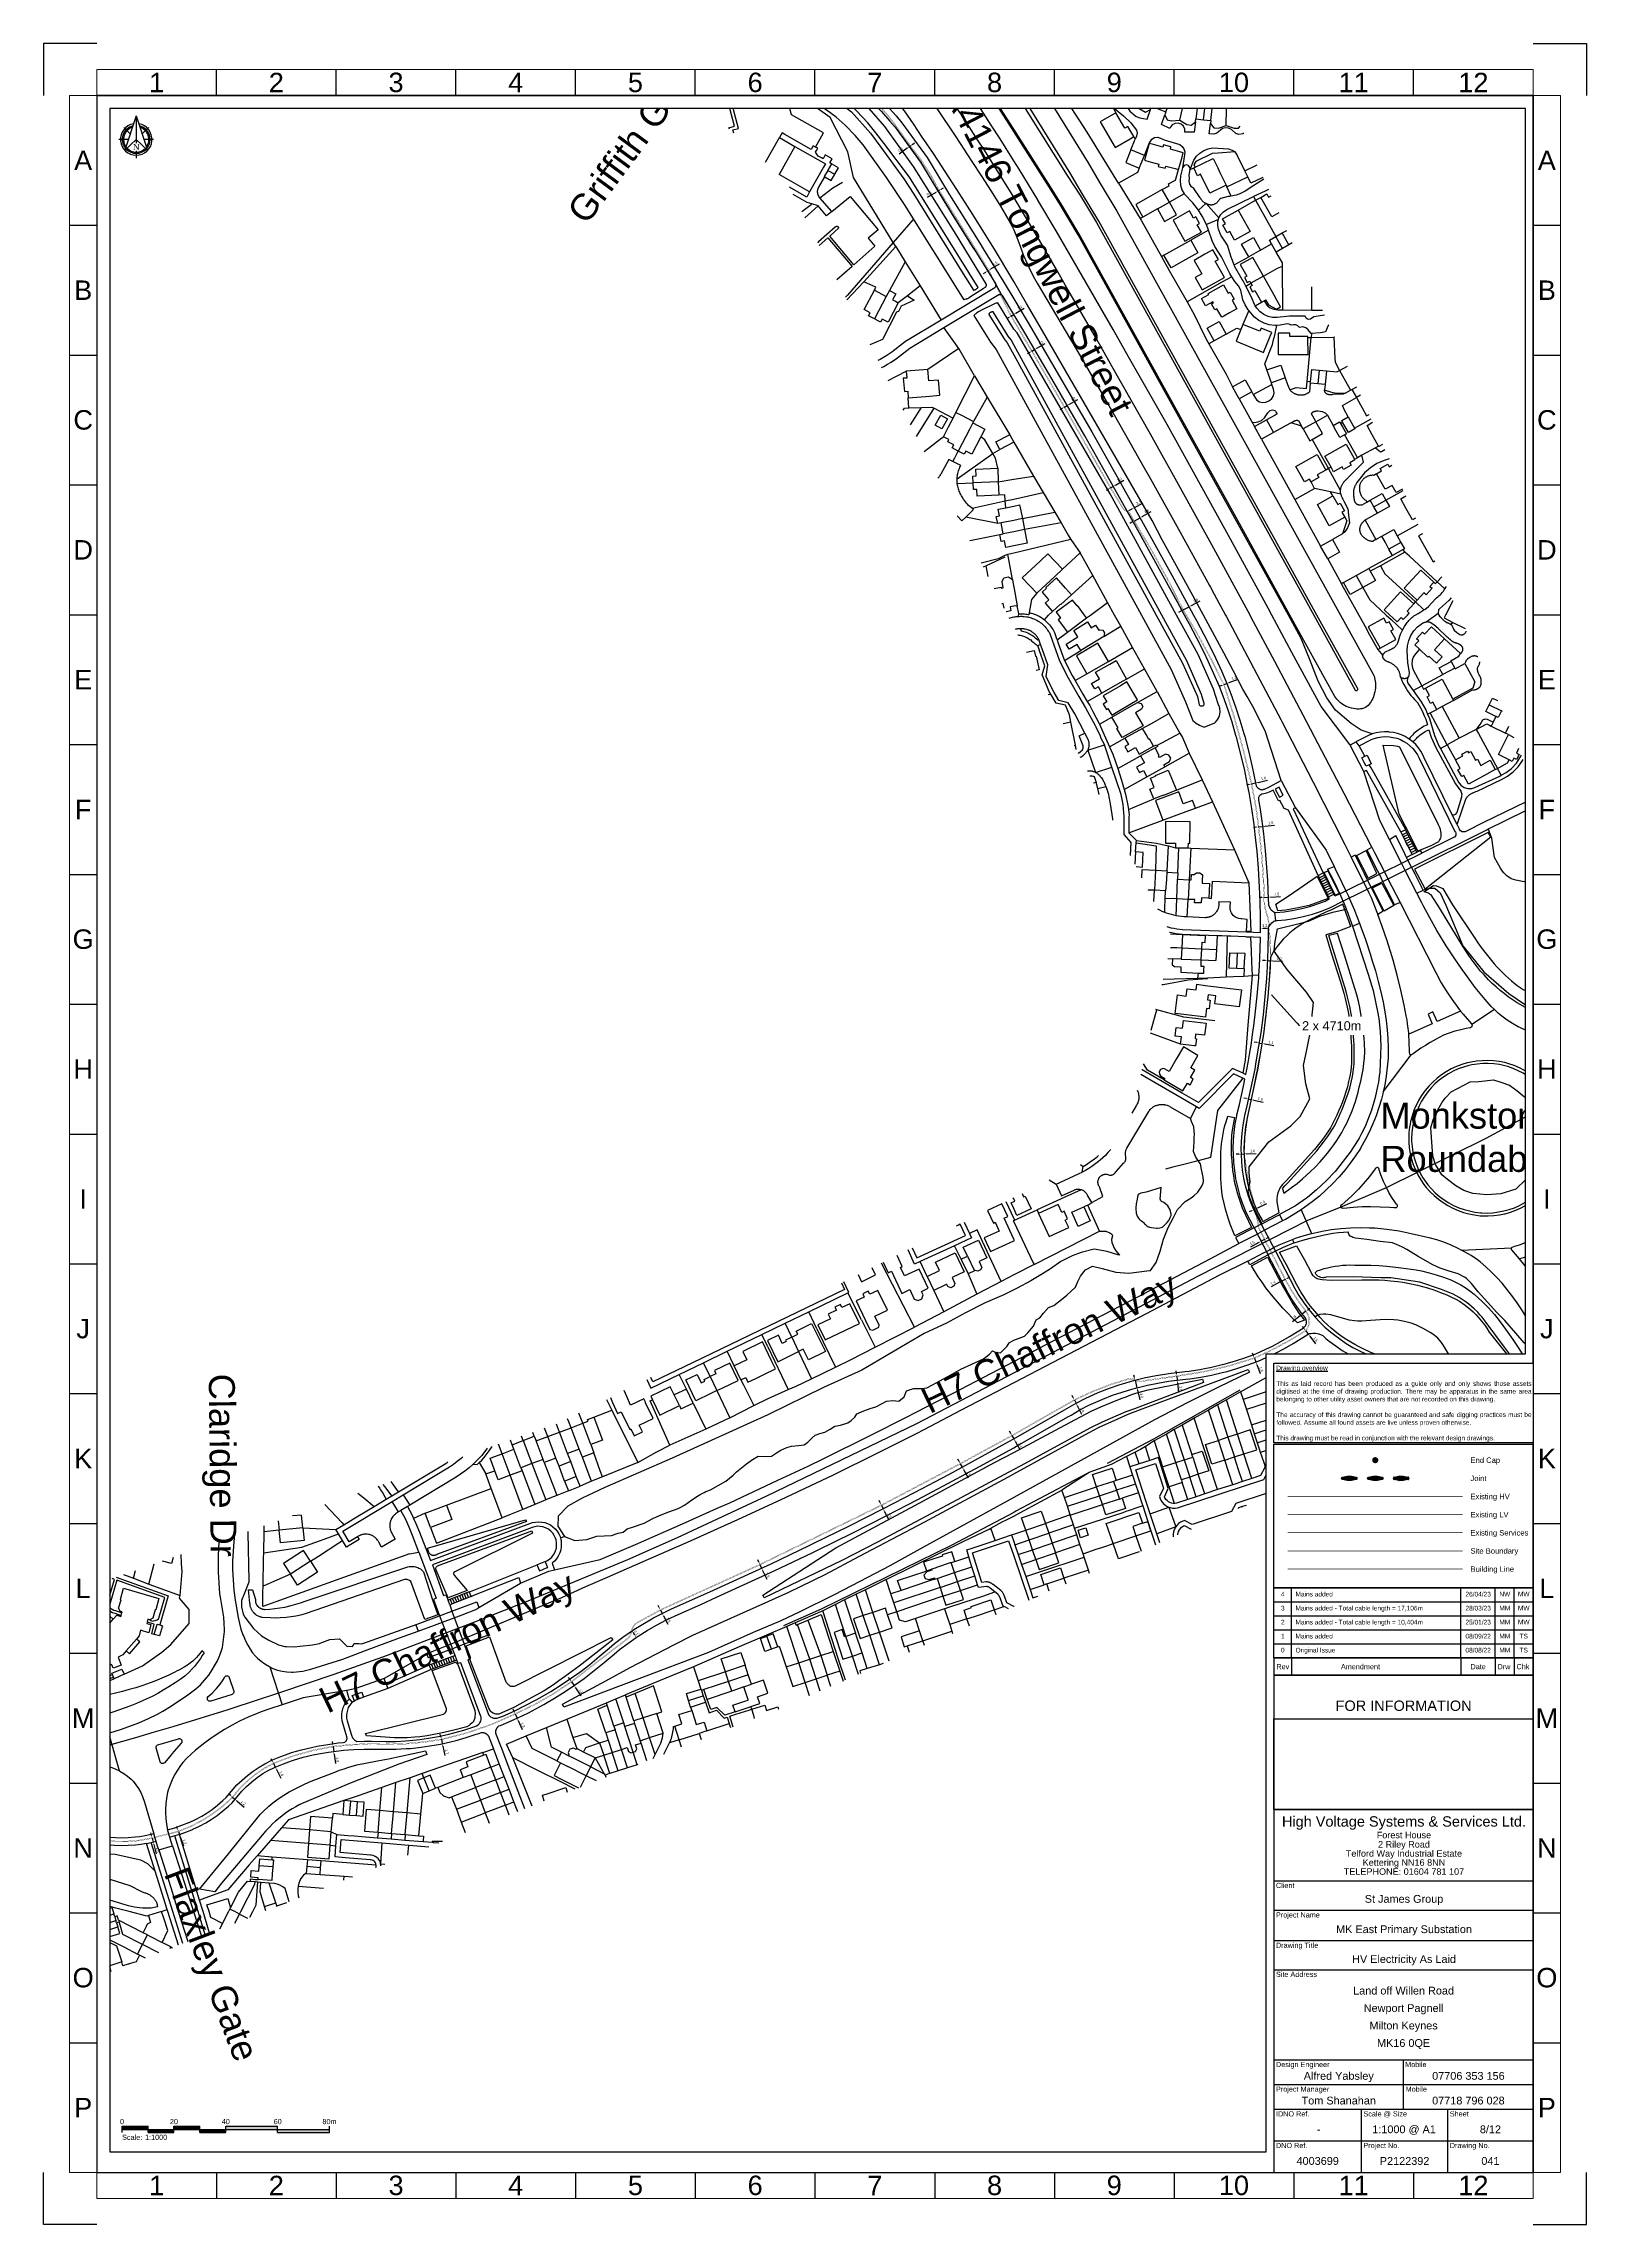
# Paper-space layout 'Sheet 8' of a CAD drawing. Header units: millimetres. Extents: x -20 to 575, y -20 to 821.
# The model-space entities are those that its viewports show. They can reach past a viewport. Long polylines and large blocks are cut down to what shows.
import ezdxf
from ezdxf import colors
from ezdxf.entities.mleader import LeaderData, LeaderLine
from ezdxf.enums import TextEntityAlignment as Align
from ezdxf.math import Vec2, Vec3

# ---------------------------------------------------------------- set-up
doc = ezdxf.new("R2010")
doc.units = ezdxf.units.MM
doc.header["$LTSCALE"] = 0.25
doc.linetypes.add('DASHED', pattern=[19.05, 12.7, -6.35])
doc.linetypes.add('DASHED2', pattern=[9.525, 6.35, -3.175])
for name, color, linetype in [('00 Text', 7, 'Continuous'), ('E HVSS As Laid Dimensions', 30, 'Continuous'), ('E HVSS As Laid HV', 10, 'Continuous'), ('E HVSS As Laid LV', 90, 'Continuous'), ('E HVSS As Laid LV Services', 5, 'DASHED'), ('G HVSS Text', 7, 'Continuous'), ('X HVSS Building Outline', 130, 'Continuous'), ('X HVSS Site Background', 8, 'Continuous'), ('X HVSS Site Outline', 210, 'Continuous'), ('Z HVSS BORDER', 7, 'Continuous'), ('Z HVSS Drawing Border', 7, 'Continuous'), ('Z HVSS Legend', 7, 'Continuous')]:
    doc.layers.add(name, color=color, linetype=linetype)
doc.layers.add('Z HVSS V PORT', color=9, linetype='Continuous', plot=False)
doc.styles.add('Arial', font='arial.ttf')
doc.styles.add('North', font='CENTURY.TTF', dxfattribs={"height": 2.4})
doc.styles.get("Standard").update_dxf_attribs({"font": 'arial.ttf'})
doc.dimstyles.new('HVSS AsLaid', dxfattribs={"dimtxt": 1, "dimasz": 1, "dimexe": 0, "dimexo": 0, "dimgap": 0.5, "dimtad": 1, "dimdec": 1, "dimzin": 1, "dimdsep": 46, "dimtxsty": 'Arial', "dimcen": 0.09, "dimadec": 0, "dimazin": 0, "dimtfac": 1, "dimtdec": 1, "dimtmove": 0, "dimatfit": 3, "dimfxl": 1, "dimtolj": 1, "dimtzin": 0, "dimarcsym": 0})
picture_1 = doc.add_image_def('image1.jpg', size_in_pixel=(703, 246))

# ---------------------------------------------------------------- blocks, each defined once
blk = doc.blocks.new('HVSS_ADDRESS')
at = {"layer": 'Z HVSS BORDER', "color": 7, "linetype": 'Continuous'}
for s, height, p in [('High Voltage Systems & Services Ltd.', 2, (0.08, 3.57)), ('Forest House', 1.25, (0.08, 1.32)), ('2 Riley Road', 1.25, (0.08, -0.47)), ('Telford Way Industrial Estate', 1.25, (0.08, -2.22)), ('Kettering NN16 8NN', 1.25, (0.08, -3.97)), ('TELEPHONE: 01604 781 107', 1.25, (0.08, -5.72))]:
    blk.add_text(s, height=height, dxfattribs=at).set_placement(p, align=Align.CENTER)
blk = doc.blocks.new('*T302')
at = {"layer": 'Defpoints', "color": 8, "linetype": 'ByBlock', "lineweight": 0, "transparency": 16777216}
for p, q in [((0, 10), (554, 10)), ((0, 0), (0, 10)), ((554, 0), (554, 10))]:
    blk.add_line(p, q, dxfattribs=at)
at = {"layer": 'Z HVSS BORDER', "color": 0, "linetype": 'ByBlock', "lineweight": -2, "transparency": 16777216}
for p, q in [((46.17, 0), (46.17, 10)), ((92.33, 0), (92.33, 10)), ((138.5, 0), (138.5, 10)), ((184.67, 0), (184.67, 10)), ((230.83, 0), (230.83, 10)), ((277, 0), (277, 10)), ((323.17, 0), (323.17, 10)), ((369.33, 0), (369.33, 10)), ((415.5, 0), (415.5, 10)), ((461.67, 0), (461.67, 10)), ((507.83, 0), (507.83, 10)), ((0, 0), (554, 0))]:
    blk.add_line(p, q, dxfattribs=at)
at = {"layer": 'Z HVSS BORDER', "color": 0, "transparency": 16777216, "char_height": 7.5, "width": 46.1667, "attachment_point": 5}
for s, insert in [('1', (23.08, 5)), ('2', (69.25, 5)), ('3', (115.42, 5)), ('4', (161.58, 5)), ('5', (207.75, 5)), ('6', (253.92, 5)), ('7', (300.08, 5)), ('8', (346.25, 5)), ('9', (392.42, 5)), ('10', (438.58, 5)), ('11', (484.75, 5)), ('12', (530.92, 5))]:
    blk.add_mtext(s, dxfattribs=dict(at, insert=insert))
blk = doc.blocks.new('*T303')
at = {"layer": 'Defpoints', "color": 8, "linetype": 'ByBlock', "lineweight": 0, "transparency": 16777216}
for p, q in [((0, 0), (10.5, 0)), ((0, 0), (0, -801)), ((0, -801), (10.5, -801))]:
    blk.add_line(p, q, dxfattribs=at)
at = {"layer": 'Z HVSS BORDER', "color": 0, "linetype": 'ByBlock', "lineweight": -2, "transparency": 16777216}
for p, q in [((10.5, 0), (10.5, -801)), ((0, -50.0625), (10.5, -50.0625)), ((0, -100.125), (10.5, -100.125)), ((0, -150.1875), (10.5, -150.1875)), ((0, -200.25), (10.5, -200.25)), ((0, -250.3125), (10.5, -250.3125)), ((0, -300.375), (10.5, -300.375)), ((0, -350.4375), (10.5, -350.4375)), ((0, -400.5), (10.5, -400.5)), ((0, -450.5625), (10.5, -450.5625)), ((0, -500.625), (10.5, -500.625)), ((0, -550.6875), (10.5, -550.6875)), ((0, -600.75), (10.5, -600.75)), ((0, -650.8125), (10.5, -650.8125)), ((0, -700.875), (10.5, -700.875)), ((0, -750.9375), (10.5, -750.9375))]:
    blk.add_line(p, q, dxfattribs=at)
at = {"layer": 'Z HVSS BORDER', "color": 0, "transparency": 16777216, "char_height": 7.5, "width": 7.5, "attachment_point": 5}
for s, insert in [('A', (5.25, -25.03125)), ('B', (5.25, -75.09375)), ('C', (5.25, -125.15625)), ('D', (5.25, -175.21875)), ('E', (5.25, -225.28125)), ('F', (5.25, -275.34375)), ('G', (5.25, -325.40625)), ('H', (5.25, -375.46875)), ('I', (5.25, -425.53125)), ('J', (5.25, -475.59375)), ('K', (5.25, -525.65625)), ('L', (5.25, -575.71875)), ('M', (5.25, -625.78125)), ('N', (5.25, -675.84375)), ('O', (5.25, -725.90625)), ('P', (5.25, -775.96875))]:
    blk.add_mtext(s, dxfattribs=dict(at, insert=insert))
blk = doc.blocks.new('*T304')
at = {"layer": 'Defpoints', "color": 8, "linetype": 'ByBlock', "lineweight": 0, "transparency": 16777216}
for p, q in [((0, 0), (10.5, 0)), ((10.5, 0), (10.5, -801)), ((0, -801), (10.5, -801))]:
    blk.add_line(p, q, dxfattribs=at)
at = {"layer": 'Z HVSS BORDER', "color": 0, "linetype": 'ByBlock', "lineweight": -2, "transparency": 16777216}
for p, q in [((0, 0), (0, -801)), ((0, -50.0625), (10.5, -50.0625)), ((0, -100.125), (10.5, -100.125)), ((0, -150.1875), (10.5, -150.1875)), ((0, -200.25), (10.5, -200.25)), ((0, -250.3125), (10.5, -250.3125)), ((0, -300.375), (10.5, -300.375)), ((0, -350.4375), (10.5, -350.4375)), ((0, -400.5), (10.5, -400.5)), ((0, -450.5625), (10.5, -450.5625)), ((0, -500.625), (10.5, -500.625)), ((0, -550.6875), (10.5, -550.6875)), ((0, -600.75), (10.5, -600.75)), ((0, -650.8125), (10.5, -650.8125)), ((0, -700.875), (10.5, -700.875)), ((0, -750.9375), (10.5, -750.9375))]:
    blk.add_line(p, q, dxfattribs=at)
at = {"layer": 'Z HVSS BORDER', "color": 0, "transparency": 16777216, "char_height": 7.5, "width": 7.5, "attachment_point": 5}
for s, insert in [('A', (5.25, -25.03125)), ('B', (5.25, -75.09375)), ('C', (5.25, -125.15625)), ('D', (5.25, -175.21875)), ('E', (5.25, -225.28125)), ('F', (5.25, -275.34375)), ('G', (5.25, -325.40625)), ('H', (5.25, -375.46875)), ('I', (5.25, -425.53125)), ('J', (5.25, -475.59375)), ('K', (5.25, -525.65625)), ('L', (5.25, -575.71875)), ('M', (5.25, -625.78125)), ('N', (5.25, -675.84375)), ('O', (5.25, -725.90625)), ('P', (5.25, -775.96875))]:
    blk.add_mtext(s, dxfattribs=dict(at, insert=insert))
blk = doc.blocks.new('*T305')
at = {"layer": 'Defpoints', "color": 8, "linetype": 'ByBlock', "lineweight": 0, "transparency": 16777216}
for p, q in [((0, 0), (0, -10)), ((554, 0), (554, -10)), ((0, -10), (554, -10))]:
    blk.add_line(p, q, dxfattribs=at)
at = {"layer": 'Z HVSS BORDER', "color": 0, "linetype": 'ByBlock', "lineweight": -2, "transparency": 16777216}
for p, q in [((0, 0), (554, 0)), ((46.17, 0), (46.17, -10)), ((92.33, 0), (92.33, -10)), ((138.5, 0), (138.5, -10)), ((184.67, 0), (184.67, -10)), ((230.83, 0), (230.83, -10)), ((277, 0), (277, -10)), ((323.17, 0), (323.17, -10)), ((369.33, 0), (369.33, -10)), ((415.5, 0), (415.5, -10)), ((461.67, 0), (461.67, -10)), ((507.83, 0), (507.83, -10))]:
    blk.add_line(p, q, dxfattribs=at)
at = {"layer": 'Z HVSS BORDER', "color": 0, "transparency": 16777216, "char_height": 7.5, "width": 46.1667, "attachment_point": 5}
for s, insert in [('1', (23.08, -5)), ('2', (69.25, -5)), ('3', (115.42, -5)), ('4', (161.58, -5)), ('5', (207.75, -5)), ('6', (253.92, -5)), ('7', (300.08, -5)), ('8', (346.25, -5)), ('9', (392.42, -5)), ('10', (438.58, -5)), ('11', (484.75, -5)), ('12', (530.92, -5))]:
    blk.add_mtext(s, dxfattribs=dict(at, insert=insert))
blk = doc.blocks.new('A1P')
at = {"layer": 'Z HVSS BORDER'}
for points in [[(0, 821), (-20.5, 821), (-20.5, 801)], [(554, 821), (574.5, 821), (574.5, 801)], [(0, -20), (-20.5, -20), (-20.5, 0)], [(554, -20), (574.5, -20), (574.5, 0)]]:
    blk.add_lwpolyline(points, dxfattribs=at)
blk.add_lwpolyline([(554, 0), (554, 801), (0, 801), (0, 0)], close=True, dxfattribs=at)
for name, p in [('*T302', (0, 801)), ('*T303', (-10.5, 801)), ('*T304', (554, 801)), ('*T305', (0, 0))]:
    blk.add_blockref(name, p)
blk = doc.blocks.new('Tom Shanahan')
at = {"layer": 'Z HVSS BORDER', "style": 'Arial'}
for s, p in [('Tom Shanahan', (-25, -6.17)), ('07718 796 028', (25, -6.17))]:
    blk.add_text(s, height=3, dxfattribs=at).set_placement(p, align=Align.MIDDLE_CENTER)
blk = doc.blocks.new('James Desilva')
at = {"layer": 'Z HVSS BORDER', "style": 'Arial'}
for s, p in [('James Desilva', (-25, -6)), ('07469 713 503', (25, -6))]:
    blk.add_text(s, height=3, dxfattribs=at).set_placement(p, align=Align.MIDDLE_CENTER)
blk = doc.blocks.new('Richard Parkes')
at = {"layer": 'Z HVSS BORDER', "style": 'Arial'}
for s, p in [('Richard Parkes', (-25, -6)), ('07851 190 301', (25, -6))]:
    blk.add_text(s, height=3, dxfattribs=at).set_placement(p, align=Align.MIDDLE_CENTER)
blk = doc.blocks.new('Darren Smith')
at = {"layer": 'Z HVSS BORDER', "style": 'Arial'}
for s, p in [('Darren Smith', (-25, -6)), ('07719 513 737', (25, -6))]:
    blk.add_text(s, height=3, dxfattribs=at).set_placement(p, align=Align.MIDDLE_CENTER)
blk = doc.blocks.new('Elec-001')
at = {"layer": 'Z HVSS BORDER', "style": 'Arial'}
for s, p in [('Electrical Design', (-50, 82)), ('001', (-17, 4))]:
    blk.add_text(s, height=3, dxfattribs=at).set_placement(p, align=Align.MIDDLE_CENTER)
blk = doc.blocks.new('Elec-010')
at = {"layer": 'Z HVSS BORDER', "style": 'Arial'}
for s, p in [('Cable Route Plan', (-50, 82)), ('010', (-17, 4))]:
    blk.add_text(s, height=3, dxfattribs=at).set_placement(p, align=Align.MIDDLE_CENTER)
blk = doc.blocks.new('CS-110')
at = {"layer": 'Z HVSS BORDER', "style": 'Arial'}
for s, p in [('Combined Services Drawing', (-50, 82)), ('110', (-17, 4))]:
    blk.add_text(s, height=3, dxfattribs=at).set_placement(p, align=Align.MIDDLE_CENTER)
blk = doc.blocks.new('Elec-030(Meter)')
at = {"layer": 'Z HVSS BORDER', "style": 'Arial'}
for s, p in [('Meter Room Layout', (-50, 82)), ('030', (-17, 4))]:
    blk.add_text(s, height=3, dxfattribs=at).set_placement(p, align=Align.MIDDLE_CENTER)
blk = doc.blocks.new('Elec-030(Riser)')
at = {"layer": 'Z HVSS BORDER', "style": 'Arial'}
for s, p in [('Riser Layouts', (-50, 82)), ('030', (-17, 4))]:
    blk.add_text(s, height=3, dxfattribs=at).set_placement(p, align=Align.MIDDLE_CENTER)
blk = doc.blocks.new('Elec-040')
at = {"layer": 'Z HVSS BORDER', "style": 'Arial'}
for s, p in [('LV Electricity As Laid', (-50, 82)), ('040', (-17, 4))]:
    blk.add_text(s, height=3, dxfattribs=at).set_placement(p, align=Align.MIDDLE_CENTER)
blk = doc.blocks.new('Elec-041')
at = {"layer": 'Z HVSS BORDER', "style": 'Arial'}
for s, p in [('HV Electricity As Laid', (-49.83, 82.31)), ('041', (-16.51, 4.46))]:
    blk.add_text(s, height=3, dxfattribs=at).set_placement(p, align=Align.MIDDLE_CENTER)
blk = doc.blocks.new('Daniel Scott')
at = {"layer": 'Z HVSS BORDER', "style": 'Arial'}
for s, p in [('Daniel Scott', (-25, -6)), ('07701 371 001', (25, -6))]:
    blk.add_text(s, height=3, dxfattribs=at).set_placement(p, align=Align.MIDDLE_CENTER)
blk = doc.blocks.new('Gas-201')
at = {"layer": 'Z HVSS BORDER', "style": 'Arial'}
for s, p in [('Gas Design', (-50, 82)), ('201', (-17, 4))]:
    blk.add_text(s, height=3, dxfattribs=at).set_placement(p, align=Align.MIDDLE_CENTER)
blk = doc.blocks.new('Gas-210')
at = {"layer": 'Z HVSS BORDER', "style": 'Arial'}
for s, p in [('Gas Pipe Route Plan', (-50, 82)), ('210', (-17, 4))]:
    blk.add_text(s, height=3, dxfattribs=at).set_placement(p, align=Align.MIDDLE_CENTER)
blk = doc.blocks.new('Gas-220')
at = {"layer": 'Z HVSS BORDER', "style": 'Arial'}
for s, p in [('PRI Base Detail', (-50, 82)), ('220', (-17, 4))]:
    blk.add_text(s, height=3, dxfattribs=at).set_placement(p, align=Align.MIDDLE_CENTER)
blk = doc.blocks.new('Gas-230(meter)')
at = {"layer": 'Z HVSS BORDER', "style": 'Arial'}
for s, p in [('Meter Room Layout', (-50, 82)), ('230', (-17, 4))]:
    blk.add_text(s, height=3, dxfattribs=at).set_placement(p, align=Align.MIDDLE_CENTER)
blk = doc.blocks.new('Gas-230(Riser)')
at = {"layer": 'Z HVSS BORDER', "style": 'Arial'}
for s, p in [('Riser Layout', (-50, 82)), ('230', (-17, 4))]:
    blk.add_text(s, height=3, dxfattribs=at).set_placement(p, align=Align.MIDDLE_CENTER)
blk = doc.blocks.new('Gas-240')
at = {"layer": 'Z HVSS BORDER', "style": 'Arial'}
for s, p in [('Gas As Laid', (-50, 82)), ('240', (-17, 4))]:
    blk.add_text(s, height=3, dxfattribs=at).set_placement(p, align=Align.MIDDLE_CENTER)
blk = doc.blocks.new('Gas-241')
at = {"layer": 'Z HVSS BORDER', "style": 'Arial'}
for s, p in [('CSEP As Laid', (-50, 82)), ('241', (-17, 4))]:
    blk.add_text(s, height=3, dxfattribs=at).set_placement(p, align=Align.MIDDLE_CENTER)
blk = doc.blocks.new('Wat-310')
at = {"layer": 'Z HVSS BORDER', "style": 'Arial'}
for s, p in [('Pipe Route Plan', (-50, 82)), ('310', (-17, 4))]:
    blk.add_text(s, height=3, dxfattribs=at).set_placement(p, align=Align.MIDDLE_CENTER)
blk = doc.blocks.new('Wat-310(GA)')
at = {"layer": 'Z HVSS BORDER', "style": 'Arial'}
for s, p in [('General Arrangement', (-50, 82)), ('310', (-17, 4))]:
    blk.add_text(s, height=3, dxfattribs=at).set_placement(p, align=Align.MIDDLE_CENTER)
blk = doc.blocks.new('Elec-010(Sub)')
at = {"layer": 'Z HVSS BORDER', "style": 'Arial'}
for s, p in [('Substation Location & Cable Route Plan', (-50, 82)), ('010', (-17, 4))]:
    blk.add_text(s, height=3, dxfattribs=at).set_placement(p, align=Align.MIDDLE_CENTER)
blk = doc.blocks.new('Gas-201(SLD)')
at = {"layer": 'Z HVSS BORDER', "style": 'Arial'}
for s, p in [('Single Line Diagram', (-50, 82)), ('201', (-17, 4))]:
    blk.add_text(s, height=3, dxfattribs=at).set_placement(p, align=Align.MIDDLE_CENTER)
blk = doc.blocks.new('Gas-210(GA)')
at = {"layer": 'Z HVSS BORDER', "style": 'Arial'}
for s, p in [('General Arrangement', (-50, 82)), ('210', (-17, 4))]:
    blk.add_text(s, height=3, dxfattribs=at).set_placement(p, align=Align.MIDDLE_CENTER)
blk = doc.blocks.new('Tel-410')
at = {"layer": 'Z HVSS BORDER', "style": 'Arial'}
for s, p in [('Duct Route Plan', (-50, 82)), ('410', (-17, 4))]:
    blk.add_text(s, height=3, dxfattribs=at).set_placement(p, align=Align.MIDDLE_CENTER)
blk = doc.blocks.new('Tel-410(GA)')
at = {"layer": 'Z HVSS BORDER', "style": 'Arial'}
for s, p in [('General Arrangement', (-50, 82)), ('410', (-17, 4))]:
    blk.add_text(s, height=3, dxfattribs=at).set_placement(p, align=Align.MIDDLE_CENTER)
blk = doc.blocks.new('M.Buckby')
at = {"layer": 'Z HVSS BORDER', "style": 'Arial'}
for s, p in [('Mark Buckby', (-25, -6)), ('07730 685 216', (25, -6))]:
    blk.add_text(s, height=3, dxfattribs=at).set_placement(p, align=Align.MIDDLE_CENTER)
blk = doc.blocks.new('Andy Billings')
at = {"layer": 'Z HVSS BORDER', "style": 'Arial'}
for s, p in [('Andy Billings', (-25, -6)), ('01604 781 107', (25, -6))]:
    blk.add_text(s, height=3, dxfattribs=at).set_placement(p, align=Align.MIDDLE_CENTER)
blk = doc.blocks.new('Jonny Linnell')
at = {"layer": 'Z HVSS BORDER', "style": 'Arial'}
for s, p in [('Jonny Linnell', (-25, -6)), ('07719 531 605', (25, -6))]:
    blk.add_text(s, height=3, dxfattribs=at).set_placement(p, align=Align.MIDDLE_CENTER)
blk = doc.blocks.new('Elec-010(CRP & ED)')
at = {"layer": 'Z HVSS BORDER', "style": 'Arial'}
for s, p in [('Cable Route Plan & Electrical Design', (-50, 82)), ('010', (-17, 4))]:
    blk.add_text(s, height=3, dxfattribs=at).set_placement(p, align=Align.MIDDLE_CENTER)
blk = doc.blocks.new('Elec-031')
at = {"layer": 'Z HVSS BORDER', "style": 'Arial'}
for s, p in [('Laterals Layout', (-50, 82)), ('031', (-17, 4))]:
    blk.add_text(s, height=3, dxfattribs=at).set_placement(p, align=Align.MIDDLE_CENTER)
blk = doc.blocks.new('Alfred Yabsley')
at = {"layer": 'Z HVSS BORDER', "style": 'Arial'}
for s, p in [('Alfred Yabsley', (-25, -6.17)), ('07706 353 156', (25, -6.17))]:
    blk.add_text(s, height=3, dxfattribs=at).set_placement(p, align=Align.MIDDLE_CENTER)
blk = doc.blocks.new('Callum Coulthard')
at = {"layer": 'Z HVSS BORDER', "style": 'Arial'}
for s, p in [('Callum Coulthard', (-25, -6)), ('07719 532 465', (25, -6))]:
    blk.add_text(s, height=3, dxfattribs=at).set_placement(p, align=Align.MIDDLE_CENTER)
blk = doc.blocks.new('Joe Black')
at = {"layer": 'Z HVSS BORDER', "style": 'Arial'}
for s, p in [('Joe Black', (-25, -6)), ('07596 855 257', (25, -6))]:
    blk.add_text(s, height=3, dxfattribs=at).set_placement(p, align=Align.MIDDLE_CENTER)
blk = doc.blocks.new('Cameron Bellamy')
at = {"layer": 'Z HVSS BORDER', "style": 'Arial'}
for s, p in [('Cameron Bellamy', (-25, -6)), ('07821 640 456', (25, -6))]:
    blk.add_text(s, height=3, dxfattribs=at).set_placement(p, align=Align.MIDDLE_CENTER)
blk = doc.blocks.new('Manu Mathew')
at = {"layer": 'Z HVSS BORDER', "style": 'Arial'}
for s, p in [('Manu Mathew', (-25, -6)), ('07548 833 134', (25, -6))]:
    blk.add_text(s, height=3, dxfattribs=at).set_placement(p, align=Align.MIDDLE_CENTER)
blk = doc.blocks.new('Prakash Halai')
at = {"layer": 'Z HVSS BORDER', "style": 'Arial'}
for s, p in [('Prakash Halai', (-25, -6)), ('07874 870 179', (25, -6))]:
    blk.add_text(s, height=3, dxfattribs=at).set_placement(p, align=Align.MIDDLE_CENTER)
blk = doc.blocks.new('Nikita Wells')
at = {"layer": 'Z HVSS BORDER', "style": 'Arial'}
for s, p in [('Nikita Wells', (-25, -6)), ('07394 565 992', (25, -6))]:
    blk.add_text(s, height=3, dxfattribs=at).set_placement(p, align=Align.MIDDLE_CENTER)
blk = doc.blocks.new('Pete Stait')
at = {"layer": 'Z HVSS BORDER', "style": 'Arial'}
for s, p in [('Pete Stait', (-25, -6)), ('07821 655 700', (25, -6))]:
    blk.add_text(s, height=3, dxfattribs=at).set_placement(p, align=Align.MIDDLE_CENTER)
blk = doc.blocks.new('Andrew Mcdonald')
at = {"layer": 'Z HVSS BORDER', "style": 'Arial'}
for s, p in [('Andrew Mcdonald', (-25, -6)), ('07541 622 508', (25, -6))]:
    blk.add_text(s, height=3, dxfattribs=at).set_placement(p, align=Align.MIDDLE_CENTER)
blk = doc.blocks.new('Elliot Hanney')
at = {"layer": 'Z HVSS BORDER', "style": 'Arial'}
for s, p in [('Elliot Hanney', (-25, -6)), ('07548 838 740', (25, -6))]:
    blk.add_text(s, height=3, dxfattribs=at).set_placement(p, align=Align.MIDDLE_CENTER)
blk = doc.blocks.new('Jim Theobald')
at = {"layer": 'Z HVSS BORDER', "style": 'Arial'}
for s, p in [('Jim Theobald', (-25, -6)), ('07548 838 738', (25, -6))]:
    blk.add_text(s, height=3, dxfattribs=at).set_placement(p, align=Align.MIDDLE_CENTER)
blk = doc.blocks.new('John Leite')
at = {"layer": 'Z HVSS BORDER', "style": 'Arial'}
for s, p in [('John Leite', (-25, -6)), ('07874 878 505', (25, -6))]:
    blk.add_text(s, height=3, dxfattribs=at).set_placement(p, align=Align.MIDDLE_CENTER)
blk = doc.blocks.new('Marcus Williams')
at = {"layer": 'Z HVSS BORDER', "style": 'Arial'}
for s, p in [('Marcus Williams', (-25, -6)), ('07706 334 635', (25, -6))]:
    blk.add_text(s, height=3, dxfattribs=at).set_placement(p, align=Align.MIDDLE_CENTER)
blk = doc.blocks.new('Mark Bidwell')
at = {"layer": 'Z HVSS BORDER', "style": 'Arial'}
for s, p in [('Mark Bidwell', (-25, -6)), ('07566 790 128', (25, -6))]:
    blk.add_text(s, height=3, dxfattribs=at).set_placement(p, align=Align.MIDDLE_CENTER)
blk = doc.blocks.new('Matt Buxton')
at = {"layer": 'Z HVSS BORDER', "style": 'Arial'}
for s, p in [('Matt Buxton', (-25, -6)), ('07548 830 362', (25, -6))]:
    blk.add_text(s, height=3, dxfattribs=at).set_placement(p, align=Align.MIDDLE_CENTER)
blk = doc.blocks.new('Mike Turner')
at = {"layer": 'Z HVSS BORDER', "style": 'Arial'}
for s, p in [('Mike Turner', (-25, -6)), ('07596 857 914', (25, -6))]:
    blk.add_text(s, height=3, dxfattribs=at).set_placement(p, align=Align.MIDDLE_CENTER)
blk = doc.blocks.new('Rachel Nead')
at = {"layer": 'Z HVSS BORDER', "style": 'Arial'}
for s, p in [('Rachel Nead', (-25, -6)), ('07719 512 511', (25, -6))]:
    blk.add_text(s, height=3, dxfattribs=at).set_placement(p, align=Align.MIDDLE_CENTER)
blk = doc.blocks.new('*U1663')
at = {"layer": 'Z HVSS BORDER'}
for points in [[(554, 198.45), (454, 198.45)], [(554, 198.45), (454, 198.45)], [(454, 198.45), (454, 0)], [(460.83, 198.45), (460.83, 191.74)], [(526.14, 198.45), (526.14, 191.74)], [(539.37, 198.45), (539.37, 191.74)], [(546.68, 198.45), (546.68, 191.74)], [(454, 191.74), (554, 191.74)], [(554, 191.74), (454, 191.74)], [(454, 175.01), (554, 175.01)], [(454, 140.01), (554, 140.01)], [(454, 112.49), (554, 112.49)], [(454, 101.12), (554, 101.12)], [(454, 89.43), (554, 89.43)], [(454, 78.23), (554, 78.23)], [(454, 43.44), (554, 43.44)], [(504, 24.41), (504, 43.44)], [(454, 33.92), (554, 33.92)], [(454, 24.41), (554, 24.41)], [(487.73, 0), (487.73, 24.41)], [(521.03, 0), (521.03, 24.41)], [(454, 12.2), (554, 12.2)]]:
    blk.add_lwpolyline(points, dxfattribs=at)
at = {"color": 63, "true_color": 0xbada55}
blk.add_blockref('A1P', (0, 0), dxfattribs=at)
for name, p, xscale, yscale, zscale in [('Wat-310(GA)', (454, 89.43), 9.99999999976335e-06, 9.99999999976335e-06, 9.99999999976335e-06), ('Elec-010(Sub)', (454, 89.43), 9.99999999976335e-06, 9.99999999976335e-06, 9.99999999976335e-06), ('Gas-201(SLD)', (454, 89.43), 9.99999999976335e-06, 9.99999999976335e-06, 9.99999999976335e-06), ('Gas-210(GA)', (454, 89.43), 9.99999999976335e-06, 9.99999999976335e-06, 9.99999999976335e-06), ('Tel-410', (454, 89.43), 9.99999999976335e-06, 9.99999999976335e-06, 9.99999999976335e-06), ('Tel-410(GA)', (454, 89.43), 9.99999999976335e-06, 9.99999999976335e-06, 9.99999999976335e-06), ('Elec-010(CRP & ED)', (454, 89.43), 9.999999999763987e-06, 9.999999999763987e-06, 9.999999999763987e-06), ('Elec-031', (454, 89.43), 9.99999999976335e-06, 9.99999999976335e-06, 9.99999999976335e-06), ('Jonny Linnell', (454, 43.44), 1.999999999952834e-05, 1.999999999952834e-05, 1.999999999952834e-05), ('Andy Billings', (504, 43.44), 1.999999999952633e-05, 1.999999999952633e-05, 1.999999999952633e-05)]:
    blk.add_blockref(name, p, dxfattribs=dict(at, xscale=xscale, yscale=yscale, zscale=zscale))
for name, p, xscale, yscale, zscale in [('Andrew Mcdonald', (454, 43.44), 1.99999999995267e-05, 1.99999999995267e-05, 1.99999999995267e-05), ('Elliot Hanney', (454, 43.44), 1.99999999995267e-05, 1.99999999995267e-05, 1.99999999995267e-05), ('Jim Theobald', (454, 43.44), 1.999999999952843e-05, 1.999999999952843e-05, 1.999999999952843e-05), ('John Leite', (454, 43.44), 1.999999999952843e-05, 1.999999999952843e-05, 1.999999999952843e-05), ('Marcus Williams', (454, 43.44), 1.999999999952843e-05, 1.999999999952843e-05, 1.999999999952843e-05), ('Mark Bidwell', (454, 43.44), 3.99999999981068e-10, 3.99999999981068e-10, 3.99999999981068e-10), ('Matt Buxton', (454, 43.44), 1.999999999952843e-05, 1.999999999952843e-05, 1.999999999952843e-05), ('Mike Turner', (454, 43.44), 1.999999999952843e-05, 1.999999999952843e-05, 1.999999999952843e-05), ('Rachel Nead', (454, 43.44), 1.999999999952843e-05, 1.999999999952843e-05, 1.999999999952843e-05), ('Callum Coulthard', (504, 43.44), 1.999999999952633e-05, 1.999999999952633e-05, 1.999999999952633e-05), ('Joe Black', (504, 43.44), 1.99999999995267e-05, 1.99999999995267e-05, 1.99999999995267e-05), ('Cameron Bellamy', (504, 43.44), 1.999999999952633e-05, 1.999999999952633e-05, 1.999999999952633e-05), ('Manu Mathew', (504, 43.44), 1.99999999995267e-05, 1.99999999995267e-05, 1.99999999995267e-05), ('Prakash Halai', (504, 43.44), 1.999999999952633e-05, 1.999999999952633e-05, 1.999999999952633e-05), ('Nikita Wells', (504, 43.44), 1.999999999952633e-05, 1.999999999952633e-05, 1.999999999952633e-05), ('Pete Stait', (504, 43.44), 3.999999999810533e-10, 3.999999999810533e-10, 3.999999999810533e-10)]:
    blk.add_blockref(name, p, dxfattribs=dict(xscale=xscale, yscale=yscale, zscale=zscale))
blk.add_blockref('Alfred Yabsley', (504, 43.44))
at = {"layer": 'Z HVSS BORDER'}
for name, p, xscale, yscale, zscale in [('HVSS_ADDRESS', (503.98, 126.25), 2, 2, 2), ('Elec-001', (454, 89.43), 9.99999999976335e-06, 9.99999999976335e-06, 9.99999999976335e-06), ('Elec-010', (454, 89.43), 9.999999999763987e-06, 9.999999999763987e-06, 9.999999999763987e-06), ('CS-110', (454, 89.43), 9.99999999976335e-06, 9.99999999976335e-06, 9.99999999976335e-06), ('Elec-030(Meter)', (454, 89.43), 9.999999999763987e-06, 9.999999999763987e-06, 9.999999999763987e-06), ('Elec-030(Riser)', (454, 89.43), 9.999999999763987e-06, 9.999999999763987e-06, 9.999999999763987e-06), ('Elec-040', (454, 89.43), 9.999999999763531e-06, 9.999999999763531e-06, 9.999999999763531e-06), ('Gas-201', (454, 89.43), 9.999999999763987e-06, 9.999999999763987e-06, 9.999999999763987e-06), ('Gas-210', (454, 89.43), 9.99999999976335e-06, 9.99999999976335e-06, 9.99999999976335e-06), ('Gas-220', (454, 89.43), 9.999999999763987e-06, 9.999999999763987e-06, 9.999999999763987e-06), ('Gas-230(meter)', (454, 89.43), 9.99999999976335e-06, 9.99999999976335e-06, 9.99999999976335e-06), ('Gas-230(Riser)', (454, 89.43), 9.999999999763987e-06, 9.999999999763987e-06, 9.999999999763987e-06), ('Gas-240', (454, 89.43), 9.99999999976335e-06, 9.99999999976335e-06, 9.99999999976335e-06), ('Gas-241', (454, 89.43), 9.999999999763987e-06, 9.999999999763987e-06, 9.999999999763987e-06), ('Wat-310', (454, 89.43), 9.999999999763987e-06, 9.999999999763987e-06, 9.999999999763987e-06), ('Daniel Scott', (504, 43.44), 1.99999999995267e-05, 1.99999999995267e-05, 1.99999999995267e-05), ('James Desilva', (504, 33.92), 1.999999999952706e-05, 1.999999999952706e-05, 1.999999999952706e-05), ('Richard Parkes', (504, 33.92), 1.999999999952815e-05, 1.999999999952815e-05, 1.999999999952815e-05), ('Darren Smith', (504, 33.92), 1.999999999952815e-05, 1.999999999952815e-05, 1.999999999952815e-05)]:
    blk.add_blockref(name, p, dxfattribs=dict(at, xscale=xscale, yscale=yscale, zscale=zscale))
for name, p in [('Elec-041', (554, 0)), ('Tom Shanahan', (504, 33.92))]:
    blk.add_blockref(name, p, dxfattribs=at)
at = {"layer": 'Z HVSS BORDER', "color": 63, "true_color": 0xbada55, "xscale": 1.999999999952761e-05, "yscale": 1.999999999952761e-05, "zscale": 1.999999999952761e-05}
blk.add_blockref('M.Buckby', (503, 33.92), dxfattribs=at)
at = {"layer": 'Z HVSS BORDER', "style": 'Arial'}
for s, p in [('Rev', (457.42, 195.09)), ('Amendment', (487.37, 195.09)), ('Date', (532.76, 195.09)), ('Drw', (542.73, 195.09)), ('Chk', (550.04, 195.09))]:
    blk.add_text(s, height=2, dxfattribs=at).set_placement(p, align=Align.MIDDLE_CENTER)
at = {"layer": 'Z HVSS BORDER', "color": 90}
blk.add_text('APPROVED FOR CONSTRUCTION', height=0.00004, dxfattribs=at).set_placement((554, 185.03), align=Align.MIDDLE_CENTER)
at = {"layer": 'Z HVSS BORDER', "color": 10}
blk.add_text('NOT FOR CONSTRUCTION', height=0.00004, dxfattribs=at).set_placement((554, 185.03), align=Align.MIDDLE_CENTER)
at = {"layer": 'Z HVSS BORDER'}
blk.add_text('FOR INFORMATION', height=4, dxfattribs=at).set_placement((504, 180.03), align=Align.MIDDLE_CENTER)
at = {"layer": 'Z HVSS BORDER', "style": 'Arial'}
for s, height, p in [('Client', 2, (454.78, 111.71)), ('Project Name', 2, (454.78, 100.35)), ('Drawing Title', 2, (454.78, 88.65)), ('Site Address', 2, (454.78, 77.45)), ('Design Engineer', 2, (454.78, 42.66)), ('Mobile', 2, (504.61, 42.66)), ('Project Manager', 2, (454.78, 33.15)), ('Mobile', 2, (504.78, 33.15)), ('IDNO Ref.', 2, (454.78, 23.63)), ('Scale @ Size', 2, (488.51, 23.63)), ('Sheet', 2, (521.81, 23.63)), ('GT Ref.', 0.0000593, (454, 12.2)), ('IGT Ref.', 0.0000593, (454, 12.2)), ('Water Ref.', 0.0000593, (454, 12.2)), ('DNO Ref.', 2, (454.78, 11.43)), ('Project No.', 2, (488.51, 11.43)), ('Drawing No.', 2, (521.81, 11.43))]:
    blk.add_text(s, height=height, dxfattribs=at).set_placement(p, align=Align.TOP_LEFT)
for tag, height, p in [('CLIENT', 3, (504.17, 105.53)), ('PROJECT_NAME', 3, (504.17, 93.83)), ('DRG_TITLE', 0.00003, (454, 89.43)), ('DRG_NO', 0.00003, (454, 89.43)), ('DESIGN_ENG', 0.00006, (504, 43.44)), ('DE_MOBILE', 0.00006, (504, 43.44)), ('PROJECT_MAN', 0.00006, (504, 33.92)), ('PM_MOBILE', 0.00006, (504, 33.92)), ('IDNO_IGT_REF', 3, (471.25, 16.67)), ('SCALE_SIZE', 3, (504.18, 16.66)), ('SHEET_NO', 3, (537.49, 16.66)), ('DNO_GT_REF', 3, (470.87, 4.46)), ('PROJECT', 3, (504.39, 4.46))]:
    blk.add_attdef(tag, text='', height=height, dxfattribs=at).set_placement(p, align=Align.MIDDLE_CENTER)
for tag, p in [('ADD_1', (504, 68.65)), ('ADD_2', (504, 61.92)), ('ADD_3', (504, 55.18)), ('ADD_4', (504, 48.44))]:
    blk.add_attdef(tag, text='', height=3, dxfattribs=at).set_placement(p, align=Align.CENTER)
image = blk.add_image(picture_1, insert=(454, 140.01), size_in_units=(100, 34.99))
image.dxf.flags = 7
blk = doc.blocks.new('HVSS - North Arrow')
for points in [[(0, 9.13), (-4.38, -4.22)], [(0, 9.13), (0, -7.29)], [(0, 9.13), (4.38, -4.22)], [(-3, 0), (-6.69, 0)], [(-4.82, 4.64), (-2.28, 2.19)], [(0, 0), (-4.38, -4.22)], [(0, 0), (4.38, -4.22)], [(4.82, 4.64), (2.28, 2.19)], [(6.69, 0), (3, 0)]]:
    blk.add_lwpolyline(points)
for radius, start, end in [(6.09, 99.72748, 80.27252), (5.37, 103.88417, 219.74732), (4.89, 107.48462, 216.14686), (5.37, 320.25268, 76.11583), (4.89, 323.85314, 72.51538), (5.37, 223.90401, 316.09599), (4.89, 223.90401, 316.09599)]:
    blk.add_arc((0, 0), radius, start, end)
at = {"insert": (0, -2.94), "char_height": 2.4, "width": 2, "attachment_point": 5, "style": 'North', "bg_fill": 3, "box_fill_scale": 1.1, "bg_fill_color": 256, "bg_fill_transparency": 0}
blk.add_mtext('{\\fCentury|b0|i0|c0|p18;N}', dxfattribs=at)
blk = doc.blocks.new('*U1759')
at = {"color": 0}
for p, q in [((0, 2.4), (10, 2.4)), ((0, 0), (0, 2.4)), ((0, 1.2), (80, 1.2)), ((10, 0), (10, 2.4)), ((10, 0), (20, 0)), ((20, 2.4), (30, 2.4)), ((20, 0), (20, 2.4)), ((30, 0), (30, 2.4)), ((30, 0), (40, 0)), ((40, 0), (40, 2.4)), ((40, 2.4), (60, 2.4)), ((60, 0), (60, 2.4)), ((60, 0), (80, 0)), ((80, 0), (80, 2.4))]:
    blk.add_line(p, q, dxfattribs=at)
for points in [[(0, 2.4), (10, 2.4), (0, 1.2), (10, 1.2)], [(10, 1.2), (20, 1.2), (10, 0), (20, 0)], [(20, 2.4), (30, 2.4), (20, 1.2), (30, 1.2)], [(30, 1.2), (40, 1.2), (30, 0), (40, 0)], [(40, 2.4), (60, 2.4), (40, 1.2), (60, 1.2)], [(60, 1.2), (80, 1.2), (60, 0), (80, 0)]]:
    blk.add_solid(points, dxfattribs=at)
at = {"color": 0, "style": 'Arial'}
for s, p in [('0', (0, 3.22)), ('20', (20, 3.22)), ('40', (40, 3.22)), ('60', (60, 3.22)), ('80m', (80, 3.22))]:
    blk.add_text(s, height=2, dxfattribs=at).set_placement(p, align=Align.CENTER)
for s, p in [('Scale:', (0, -2.85)), ('1:1000', (8.86, -2.85))]:
    blk.add_text(s, height=2, dxfattribs=at).set_placement(p)
blk = doc.blocks.new('*T2150')
at = {"layer": 'Z HVSS Drawing Border', "color": 0, "linetype": 'ByBlock', "lineweight": -2, "transparency": 16777216}
for p, q in [((0, 27), (100, 27)), ((0, 0), (0, 27)), ((6.83, 0), (6.83, 27)), ((72.14, 0), (72.14, 27)), ((85.37, 0), (85.37, 27)), ((92.68, 0), (92.68, 27)), ((100, 0), (100, 27)), ((0, 21.6), (100, 21.6)), ((0, 16.2), (100, 16.2)), ((0, 10.8), (100, 10.8)), ((0, 5.4), (100, 5.4)), ((0, 0), (100, 0))]:
    blk.add_line(p, q, dxfattribs=at)
at = {"layer": 'Z HVSS Drawing Border', "color": 0, "transparency": 16777216, "char_height": 1.8, "style": 'Arial'}
for s, insert, width, attachment_point in [('4', (3.42, 25.5), 3.8315, 2), ('Mains added', (8.33, 25.5), 62.3103, 1), ('26/04/23', (78.76, 25.5), 10.2281, 2), ('NW', (89.03, 25.5), 4.3151, 2), ('MW', (96.34, 25.5), 4.3151, 2), ('3', (3.42, 20.1), 3.8315, 2), ('Mains added - Total cable length = 17,106m', (8.33, 20.1), 62.3103, 1), ('28/03/23', (78.76, 20.1), 10.2281, 2), ('MM', (89.03, 20.1), 4.3151, 2), ('MW', (96.34, 20.1), 4.3151, 2), ('2', (3.42, 14.7), 3.8315, 2), ('1', (3.42, 9.3), 3.8315, 2), ('Mains added - Total cable length = 10,404m', (8.33, 14.7), 62.3103, 1), ('Mains added', (8.33, 9.3), 62.3103, 1), ('08/09/22', (78.76, 9.3), 10.2281, 2), ('25/01/23', (78.76, 14.7), 10.2281, 2), ('MM', (89.03, 14.7), 4.3151, 2), ('MM', (89.03, 9.3), 4.3151, 2), ('MW', (96.34, 14.7), 4.3151, 2), ('TS', (96.34, 9.3), 4.3151, 2), ('0', (3.42, 3.9), 3.8315, 2), ('Original Issue', (8.33, 3.9), 62.3103, 1), ('08/08/22', (78.76, 3.9), 10.2281, 2), ('MM', (89.03, 3.9), 4.3151, 2), ('TS', (96.34, 3.9), 4.3151, 2)]:
    blk.add_mtext(s, dxfattribs=dict(at, insert=insert, width=width, attachment_point=attachment_point))
blk = doc.blocks.new('*U2171')
h = blk.add_hatch(color=0)
h.dxf.hatch_style = 1
h.paths.add_polyline_path([(2.97, 0), (2.97, 0.07, 0.362465), (2.64, 0.45), (0.83, 0.79, 0.044994), (0.76, 0.79), (-0.76, 0.79, 0.044994), (-0.83, 0.79), (-2.64, 0.45, 0.362465), (-2.97, 0.07), (-2.97, -0.07, 0.362465), (-2.64, -0.45), (-0.83, -0.79, 0.044994), (-0.76, -0.79), (0.76, -0.79, 0.044994), (0.83, -0.79), (2.64, -0.45, 0.362465), (2.97, -0.07)])
at = {"color": 0}
blk.add_lwpolyline([(2.97, 0), (2.97, -0.07, -0.362465), (2.64, -0.45), (0.83, -0.79, -0.044994), (0.76, -0.79), (-0.76, -0.79, -0.044994), (-0.83, -0.79), (-2.64, -0.45, -0.362465), (-2.97, -0.07), (-2.97, 0.07, -0.362465), (-2.64, 0.45), (-0.83, 0.79, -0.044994), (-0.76, 0.79), (0.76, 0.79, -0.044994), (0.83, 0.79), (2.64, 0.45, -0.362465), (2.97, 0.07), (2.97, 0)], format="xyb", close=True, dxfattribs=at)
blk = doc.blocks.new('*U1661')
at = {"color": 0, "linetype": 'Continuous', "const_width": 0.938}
blk.add_lwpolyline([(-0.47, 0, 1), (0.47, 0, 1)], format="xyb", close=True, dxfattribs=at)
blk = doc.blocks.new('Elec Key V3')
at = {"layer": 'E HVSS As Laid HV', "ltscale": 0.5, "const_width": 0.25}
blk.add_lwpolyline([(5.31, 35.26), (72.8, 35.26)], dxfattribs=at)
at = {"layer": 'E HVSS As Laid LV', "ltscale": 0.5, "const_width": 0.25}
blk.add_lwpolyline([(5.31, 28.26), (72.8, 28.26)], dxfattribs=at)
at = {"layer": 'E HVSS As Laid LV Services', "ltscale": 0.5, "const_width": 0.25}
blk.add_lwpolyline([(5.31, 21.26), (72.8, 21.26)], dxfattribs=at)
at = {"layer": 'X HVSS Building Outline', "const_width": 0.25}
blk.add_lwpolyline([(5.31, 7.26), (72.8, 7.26)], dxfattribs=at)
at = {"layer": 'X HVSS Site Outline', "const_width": 0.25}
blk.add_lwpolyline([(5.31, 14.26), (72.8, 14.26)], dxfattribs=at)
at = {"layer": 'Z HVSS Legend'}
blk.add_lwpolyline([(100, 0), (0, 0), (0, 55.4), (100, 55.4)], close=True, dxfattribs=at)
at = {"layer": 'E HVSS As Laid HV'}
blk.add_blockref('*U2171', (29.06, 42.26), dxfattribs=at)
at = {"layer": 'E HVSS As Laid LV', "ltscale": 0.5, "xscale": 1.25, "yscale": 1.25, "zscale": 1.25, "rotation": 344.8445956886038}
blk.add_blockref('*U1661', (39.06, 49.26), dxfattribs=at)
at = {"layer": 'E HVSS As Laid LV'}
blk.add_blockref('*U2171', (39.06, 42.26), dxfattribs=at)
at = {"layer": 'E HVSS As Laid LV Services'}
blk.add_blockref('*U2171', (49.06, 42.26), dxfattribs=at)
at = {"layer": 'Z HVSS Legend', "style": 'Arial'}
for s, p in [('Joint', (75.8, 42.26)), ('End Cap', (75.8, 49.26)), ('Existing HV', (75.8, 35.26)), ('Existing LV', (75.8, 28.26)), ('Existing Services', (75.8, 21.26)), ('Site Boundary', (75.8, 14.26)), ('Building Line', (75.8, 7.26))]:
    blk.add_text(s, height=2.1, dxfattribs=at).set_placement(p, align=Align.MIDDLE_LEFT)
blk = doc.blocks.new('OS MAP 060722')
at = {"layer": 'X HVSS Site Background'}
for points in [[(827.67, -172.16), (823.44, -170.64), (819.51, -168.07), (813.48, -162.92), (810.2, -158.23), (806.87, -151.79), (803.51, -143.21), (800.31, -135.28), (795.34, -126.31), (714.25, 20.36), (707.39, 31.73), (703.14, 38.63), (689.42, 60.17), (680.12, 74.77)], [(674.03, 72.85), (672.83, 74.63), (672.01, 76.27), (671.46, 77.65), (671.33, 77.97), (670.81, 79.73), (670.43, 81.52), (670.22, 83.34), (670.2, 83.65), (670.18, 85.58), (670.35, 87.5), (670.67, 89.4), (670.82, 90.06), (671.64, 92.58), (672.79, 94.97), (674.18, 97.25), (675.71, 99.46), (676.67, 100.76), (678.32, 102.85), (680.09, 104.85), (681.99, 106.73), (683.23, 107.83)], [(795.92, -126.31), (775.17, -88.66), (714.67, 20.64), (707.82, 31.99), (703.57, 38.89), (689.42, 61.1), (680.35, 75.34)], [(696.9, 82.33), (718.12, 48.04), (722.37, 40.79), (729.17, 29.49), (815.47, -126.31), (828.07, -149.06), (828.37, -149.81), (828.57, -150.46), (828.72, -151.11), (828.82, -151.76), (828.87, -152.46), (828.92, -153.11), (828.92, -153.76), (828.87, -154.46), (828.77, -155.11), (828.62, -155.86), (828.32, -157.16), (828.12, -157.81), (827.87, -158.46), (827.57, -159.11), (827.27, -159.66), (826.92, -160.21), (826.52, -160.71), (826.07, -161.21), (825.57, -161.61), (825.02, -161.96), (824.42, -162.21), (823.67, -162.41), (823.17, -162.51), (822.67, -162.56), (821.67, -162.56), (821.17, -162.51), (819.67, -162.21), (818.82, -161.96), (818.17, -161.76), (817.62, -161.51), (817.02, -161.21), (815.92, -160.51), (815.42, -160.11), (814.92, -159.66), (814.02, -158.76), (813.62, -158.26), (813.27, -157.71), (795.92, -126.31)], [(637.27, 73.49), (640.72, 69.89), (644.02, 66.19), (646.27, 63.54), (656.02, 50.09), (664.67, 35.74), (668.32, 29.84), (676.32, 17.14), (677.67, 14.94), (685.37, 2.44), (689.42, -4.31), (695.37, -14.21), (707.62, -35.21), (719.47, -55.66), (731.12, -76.21), (731.22, -76.41), (740.67, -93.31), (750.42, -110.96), (755.32, -119.86), (758.77, -126.31), (759.92, -128.46), (762.72, -133.76), (765.47, -139.11), (767.27, -142.86), (769.52, -147.76), (771.62, -152.71), (773.12, -156.66), (774.97, -161.71), (776.62, -166.81), (778.12, -171.96), (778.47, -173.11), (779.92, -178.71), (781.37, -184.86), (782.67, -191.06), (782.87, -192.16), (783.07, -192.46), (783.27, -192.71), (783.52, -192.91), (783.87, -193.21), (784.12, -193.36), (784.57, -193.56), (784.82, -193.61), (785.12, -193.66), (785.37, -193.66), (785.62, -193.61), (785.92, -193.51), (786.17, -193.41), (787.82, -192.66), (792.57, -190.16)], [(631.27, 74.54), (635.02, 71.39), (638.42, 67.84), (641.67, 64.19), (643.67, 61.84), (653.42, 48.39), (662.07, 34.09), (665.67, 28.19), (673.67, 15.49), (675.07, 13.34), (682.45, 1.28), (682.46, 1.19)], [(567.89, 71.99), (568.46, 73.23), (569.11, 74.49), (570.49, 76.81), (571.34, 78.05), (572.25, 79.26), (573.22, 80.44), (574.24, 81.57), (575.31, 82.66), (576.41, 83.7), (578.77, 85.67), (580.21, 86.73), (581.73, 87.72), (582.17, 87.98)], [(582.05, 85.01), (579.6, 83.47), (577.56, 81.83), (576.82, 81.15), (576, 80.17), (575.09, 79.21), (574.21, 78.02), (573.6, 77.24), (572.88, 76.33), (572.29, 75.38), (571.62, 74.33), (570.98, 73.32), (570.43, 72.43), (570.04, 71.16), (569.74, 70.29)], [(579.74, 61.1), (579.59, 61.64), (581.77, 62.23), (579.3, 71.35), (579.11, 72.11), (579.21, 72.91), (578.11, 76.96), (584.82, 78.79), (584.72, 79.17), (582.17, 87.98)], [(642.96, 17.4), (627.61, 42.41), (625.48, 52.36), (618.63, 65.52), (609.52, 72.13), (600.29, 80.53), (590.04, 84.49), (584.57, 86.6), (584.32, 89.19)], [(666.95, 69.93), (664.77, 73.17), (659.44, 80.8), (659.06, 81.34), (656.81, 84.34), (655.35, 86.27), (655.09, 86.49), (654.76, 86.58)], [(690.09, 74.65), (691.43, 72.9), (710.07, 43.19), (715.12, 35.39), (721.32, 25.09), (805.12, -126.31), (820.97, -155.01), (821.02, -155.11), (821.07, -155.26), (821.17, -155.36), (821.27, -155.41), (821.42, -155.46), (821.62, -155.46), (821.72, -155.41), (821.87, -155.36), (821.92, -155.26), (822.02, -155.16), (822.07, -155.01), (822.07, -154.76), (821.97, -154.56), (806.32, -126.31), (722.17, 25.59), (715.52, 36.64), (711.47, 43.69), (690.75, 77)], [(581.42, 59.56), (581.07, 60.8), (583.24, 61.39), (580.36, 71.98), (580.78, 72.09), (580.46, 73.27), (579.7, 76.05), (586.36, 77.86), (586.25, 78.24), (590.81, 79.48), (591.63, 76.47), (591.99, 75.14), (592.48, 75.27), (593.14, 72.85), (594.36, 73.18), (594.5, 73.22), (594.06, 74.86)], [(612.98, 54.19), (616.06, 59.65), (603.67, 66.59), (601.75, 73.65), (600.92, 76.73), (598.96, 76.2), (594.06, 74.86)], [(626.33, 74.8), (629.47, 72.62), (632.49, 70.18), (639.6, 62.12), (650.6, 46.63), (659.51, 32.49), (666.38, 21.43), (678.83, 1.19), (678.82, 1.05), (678.81, 0.97), (678.78, 0.83), (678.74, 0.69), (678.71, 0.63), (678.65, 0.49), (678.62, 0.43), (678.55, 0.32), (678.46, 0.2), (678.34, 0.08), (678.22, -0.02), (678.09, -0.12), (677.83, -0.29), (677.7, -0.38), (677.56, -0.46), (672.71, -3.62), (672.19, -3.99), (671.98, -4.1), (671.78, -4.21), (671.57, -4.31), (671.36, -4.39), (671.14, -4.47), (670.92, -4.54), (670.48, -4.66), (670.25, -4.7), (647.34, 32.04), (640.39, 42.47), (631.3, 55.05), (628.28, 58.63), (624.41, 62.68), (620.86, 65.73), (617.08, 68.49), (613, 71), (611.42, 72.35), (609.46, 74.52)], [(615.27, 75.67), (621.03, 72.27), (626.78, 67.77), (634.11, 59.57), (638.14, 54.15), (646.96, 41.94), (650.88, 36.07), (669.24, 6.27), (673.86, -1.01), (674.08, -0.97), (674.3, -0.91), (674.48, -0.85), (674.58, -0.81), (674.68, -0.76), (674.77, -0.71), (674.87, -0.66), (674.96, -0.61), (675.05, -0.55), (675.21, -0.42), (675.37, -0.28), (675.45, -0.2), (675.52, -0.12), (675.63, 0.02), (649.21, 42.63), (639.27, 55.65), (636.19, 59.63), (633.08, 63.57), (628.95, 68.02), (626.78, 70.02), (622.7, 73.17)], [(638.73, 79.26), (641.12, 76.34), (643.67, 72.94), (645.78, 70.09)], [(654.75, 76.6), (645.78, 70.09)], [(656.01, 74.48), (659.67, 69.2), (667.06, 58.17), (673.3, 48.63), (677.02, 42.92), (680.73, 37.19), (684.32, 31.39), (686.13, 28.32), (687.55, 25.89), (688.83, 23.52), (689.42, 22.23), (690, 20.96), (690.99, 18.44), (693.22, 12.38), (694.54, 9.22), (695.82, 6.5), (697.42, 3.47), (698.44, 1.69), (711.34, -20.06), (712.7, -22.38), (724.55, -42.82), (728.12, -49.03), (739.75, -69.5), (742.15, -73.76), (753.61, -94.32), (764.93, -114.96), (765.26, -115.57), (766.68, -118.27), (771.02, -126.31), (771.27, -126.76), (785.52, -153.46), (792.42, -166.56), (792.82, -167.41), (804.83, -190.73), (817.05, -214.77), (819.52, -219.71)], [(729.79, 40.25), (717.68, 59.89), (708.1, 74.9), (709.78, 75.44), (714.86, 77.08), (716.74, 78.4), (717.67, 77.64)], [(725.3, 78.67), (731.35, 73.9), (733.01, 71.66)], [(736.07, 70), (740.1, 78.27)], [(742.56, 69.73), (744.38, 74.87), (744.87, 76.27), (740.1, 78.27)], [(745.31, 68.76), (747.57, 75.14), (750.46, 83.28)], [(755.35, 72.86), (757.27, 81.14)], [(762.54, 64.74), (763.47, 72.66), (764.32, 79.91)], [(792.57, -190.16), (786.32, -170.96), (781.62, -161.56), (779.37, -157.66), (777.82, -154.86), (774.12, -147.91), (770.47, -140.91), (768.77, -137.76), (762.57, -126.31), (757.87, -117.61), (746.67, -97.26), (742.77, -89.86), (724.12, -57.56), (700.47, -16.71), (694.37, -6.11), (689.42, 2.39), (688.32, 4.29), (682.42, 14.14), (673.67, 28.14), (667.47, 37.79), (658.47, 51.64), (654.67, 57.14), (654.07, 58.04), (650.77, 63.09), (647.27, 68.09), (645.78, 70.09)], [(666.95, 69.93), (674.03, 72.85)], [(827.49, -215.84), (816.8, -195.17), (801.07, -164.94), (790.12, -144.22), (781.01, -127.19), (780.53, -126.31), (765.77, -99.25), (752.94, -75.97), (742.11, -56.52), (727.28, -30.32), (721.28, -19.81), (709.41, 0.85), (706.37, 6.09), (699.43, 18.02), (692.4, 29.9), (689.42, 34.79), (685.21, 41.69), (677.88, 53.39), (675.67, 56.64), (673.89, 59.4), (670.74, 64.27), (669.97, 65.44), (666.95, 69.93)], [(819.15, -176.46), (819.01, -176.2), (807.91, -161.56), (796.65, -140.73), (788.94, -126.31), (787.51, -123.64), (772.25, -95.68), (759.41, -72.36), (748.54, -52.87), (733.71, -26.66), (727.7, -16.12), (715.85, 4.49), (705.79, 21.81), (698.73, 33.73), (698.68, 33.82), (691.46, 45.64), (689.42, 48.9), (684.11, 57.38), (680.76, 62.63), (676.24, 69.57), (674.03, 72.85)], [(721.76, 74.31), (727.64, 69.53)], [(728.76, 67.43), (722.73, 63.93), (728.49, 54.02), (734.3, 57.39), (735.68, 58.19)], [(727.64, 69.53), (727.81, 69.21), (728.76, 67.43)], [(727.64, 69.53), (731.77, 66.18), (734.57, 63.5), (736.69, 60.65), (736.95, 59.49), (736.73, 58.32), (736.27, 57.21)], [(735.68, 58.19), (733.43, 62.07), (732.26, 61.4), (728.76, 67.43)], [(733.01, 71.66), (733.47, 71.03), (736.07, 70)], [(733.01, 71.66), (733.27, 69.43), (734.17, 68.08), (736.67, 65.99), (738.05, 65.41), (740.84, 64.89)], [(736.07, 70), (740.25, 67.68), (742.16, 68.6)], [(740.84, 64.89), (742.16, 68.6)], [(742.16, 68.6), (742.56, 69.73)], [(745.31, 68.76), (742.56, 69.73)], [(745.31, 68.76), (748.06, 67.78)], [(748.06, 67.78), (747.66, 66.65)], [(748.06, 67.78), (749.88, 72.92), (750.38, 74.32), (755.35, 72.86)], [(753.44, 64.6), (755.35, 72.86)], [(755.35, 72.86), (760.44, 71.97), (760.27, 70.5), (759.64, 65.09)], [(765.44, 64.4), (766.07, 69.82), (766.24, 71.29), (771.41, 70.98)], [(771.38, 62.49), (771.41, 70.98)], [(771.41, 70.98), (771.43, 73.9)], [(772.71, 71.05), (771.41, 70.98)], [(600.04, 59.61), (599.03, 57.82)], [(612.98, 54.19), (612.11, 54.68), (611.3, 53.24), (601.09, 59.02), (600.04, 59.61)], [(746.34, 62.94), (747.66, 66.65)], [(759.04, 59.98), (755.42, 59.93), (755.36, 61.12), (754.83, 62.19), (753.93, 62.98), (752.8, 63.34), (751.61, 63.24), (750.56, 62.69), (749.8, 61.77), (749.6, 61.28), (746.34, 62.94)], [(747.66, 66.65), (748.57, 64.73), (750.3, 64.26), (753.44, 64.6)], [(753.44, 64.6), (756.11, 62.91), (757.87, 62.57), (759.5, 63.9)], [(759.5, 63.9), (759.04, 59.98)], [(759.5, 63.9), (759.64, 65.09)], [(759.64, 65.09), (762.54, 64.74)], [(762.54, 64.74), (765.44, 64.4)], [(764.84, 59.3), (765.3, 63.21)], [(777.87, 59.23), (776.24, 59.03), (775.1, 59.4), (773.34, 61), (772.24, 61.49), (771.05, 61.59), (769.9, 61.3), (767.68, 59.49), (766.56, 59.09), (764.84, 59.3)], [(765.44, 64.4), (765.3, 63.21)], [(765.3, 63.21), (766.61, 61.54), (768.4, 61.47), (771.37, 62.49), (771.38, 62.49)], [(771.38, 62.49), (774.36, 61.44), (776.12, 61.49), (776.68, 62.19)], [(777.83, 59.62), (777.87, 59.23)], [(593.64, 48.33), (599.03, 57.82)], [(605.04, 54.42), (598.89, 43.54)], [(599.03, 57.82), (605.04, 54.42)], [(605.04, 54.42), (616.82, 47.76), (616.07, 46.44), (610.67, 36.88)], [(619.12, 47.74), (618.47, 48.13), (619.36, 49.67), (616.74, 51.16), (615.86, 49.63), (615.85, 49.62), (615.23, 49.99), (614.03, 50.7), (612.97, 52.23), (613.33, 52.87), (613.8, 53.72), (612.98, 54.19)], [(734.61, 53.07), (732.63, 48.18), (737.84, 46.07)], [(734.61, 53.07), (736.27, 57.21)], [(739.81, 50.97), (734.61, 53.07)], [(736.27, 57.21), (735.68, 58.19)], [(737.84, 46.07), (739.81, 50.97)], [(739.81, 50.97), (741.68, 55.56)], [(741.68, 55.56), (739.9, 49.1), (741.47, 48.66), (745.4, 47.58), (745.17, 46.74), (747.82, 46.02), (748.05, 46.85), (751.65, 45.86), (752.98, 45.5)], [(741.68, 55.56), (742.69, 57.23), (743.72, 57.83), (744.9, 57.97), (746.05, 57.65), (747.38, 56.96), (753.41, 55.15), (754.37, 54.45), (755.06, 53.47), (755.38, 52.32), (755.31, 51.13), (754.48, 46.14)], [(752.98, 45.5), (754.18, 49.77), (754.79, 51.99), (753.44, 52.36), (749.81, 53.36), (750.05, 54.24), (747.13, 55.04), (746.89, 54.16), (743.26, 55.16), (741.68, 55.56)], [(757.42, 45.49), (758.89, 49.14), (759.89, 50.63), (761.18, 51.88), (762.68, 52.86), (764.36, 53.52), (766.12, 53.84), (772.27, 53.49), (773.67, 52.99), (774.82, 52.35)], [(774.82, 52.35), (768.27, 51.88), (765.98, 51.72), (759.59, 48.59), (758.92, 47.32), (759.35, 46.42)], [(778.52, 44.99), (775.71, 50.85), (775.58, 51.19), (774.82, 52.35)], [(598.89, 43.54), (598.77, 43.61)], [(610.67, 36.88), (598.89, 43.54)], [(614.66, 34.65), (614.43, 34.92), (614.35, 35.03), (614.27, 35.15), (614.2, 35.27), (614.13, 35.4), (614.07, 35.53), (614.01, 35.66), (613.96, 35.79), (613.92, 35.92), (613.88, 36.06), (613.84, 36.19), (613.81, 36.33), (613.79, 36.47), (613.77, 36.61), (613.76, 36.8), (613.76, 36.94), (613.76, 37.08), (613.77, 37.22), (613.78, 37.36), (613.8, 37.5), (613.83, 37.64), (613.86, 37.78), (613.9, 37.92), (613.94, 38.05), (613.99, 38.18), (614.04, 38.31), (614.1, 38.44), (614.17, 38.57), (614.25, 38.71), (616.51, 42.71)], [(617.68, 45.19), (616.34, 42.81), (616.51, 42.71)], [(616.51, 42.71), (619.03, 41.29), (620.37, 43.67)], [(619.12, 47.74), (617.83, 45.46), (617.68, 45.19)], [(617.68, 45.19), (620.37, 43.67)], [(620.37, 43.67), (621.79, 46.18), (619.12, 47.74)], [(737.84, 46.07), (737.16, 44.4), (729.79, 40.25)], [(746.69, 37.77), (749.4, 39.26), (749.14, 39.98), (751.85, 41.47), (752.98, 45.5)], [(754.48, 46.14), (753.77, 43.02), (753.56, 41.23), (753.71, 39.44), (754.23, 37.72), (755.09, 36.15), (755.11, 36.13)], [(757.42, 45.49), (757.34, 46.35), (756.79, 47.05), (755.94, 47.3), (755.09, 47.04), (754.48, 46.14)], [(763.47, 32.41), (763.31, 32.49), (763.15, 32.6), (762.98, 32.71), (762.82, 32.82), (762.67, 32.95), (762.52, 33.08), (762.37, 33.21), (762.24, 33.35), (762.1, 33.5), (761.98, 33.65), (761.86, 33.81), (761.74, 33.97), (761.64, 34.14), (761.54, 34.31), (761.45, 34.48), (761.36, 34.66), (758.86, 38.18), (757.93, 38.86), (757.28, 39.86), (757.02, 41.03), (757.2, 42.21), (757.09, 43.28), (757.42, 45.49)], [(757.42, 45.49), (758.81, 46.16)], [(758.81, 46.16), (759.35, 46.42)], [(771.27, 39.43), (764.99, 36.41), (761.49, 43.71), (760.27, 43.13), (758.81, 46.16)], [(759.35, 46.42), (762.1, 47.74), (766.31, 49.76), (768.07, 46.11), (768.91, 44.35), (771.27, 39.43)], [(771.57, 38.81), (779.63, 42.68)], [(778.52, 44.99), (783.35, 47.31)], [(779.63, 42.68), (778.52, 44.99)], [(785.51, 42.49), (780.81, 40.24), (779.63, 42.68)], [(610.67, 36.88), (609.55, 34.9), (602.88, 38.66)], [(611.53, 32.23), (609.8, 32.75), (604.29, 35.9)], [(619.31, 29.38), (626.28, 35.15), (637.13, 22.21), (633.26, 18.98), (635.84, 15.96), (627.74, 8.7), (618.42, 19.84), (622, 23.03), (621.98, 23.06), (621.96, 23.1), (621.94, 23.13), (621.92, 23.16), (621.9, 23.19), (621.87, 23.22), (621.85, 23.25), (621.82, 23.28), (621.79, 23.3), (621.76, 23.33), (621.73, 23.35), (621.7, 23.37), (621.67, 23.39), (621.64, 23.41), (621.6, 23.43), (621.57, 23.45), (621.54, 23.46), (621.5, 23.48), (621.46, 23.49), (621.42, 23.5), (621.39, 23.51), (621.35, 23.52), (621.31, 23.52), (621.27, 23.52), (621.23, 23.53), (621.2, 23.53), (621.16, 23.52), (621.12, 23.52), (621.08, 23.52), (621.04, 23.51), (621.01, 23.5), (620.97, 23.49), (620.93, 23.48), (620.9, 23.47), (620.86, 23.46), (620.83, 23.44), (620.79, 23.42), (620.76, 23.41), (620.73, 23.39), (620.69, 23.37), (620.66, 23.34), (620.63, 23.32), (620.58, 23.27), (614.17, 17.63), (614.14, 17.61), (614.11, 17.58), (614.08, 17.56), (614.05, 17.53), (614.02, 17.5), (613.99, 17.47), (613.97, 17.44), (613.94, 17.41), (613.92, 17.38), (613.9, 17.34), (613.88, 17.31), (613.86, 17.27), (613.84, 17.24), (613.83, 17.21)], [(614.66, 34.65), (619.62, 38.49), (623.34, 40.65)], [(619.31, 29.38), (614.66, 34.65)], [(729.79, 40.25), (738.2, 26.6)], [(746.69, 37.77), (742.09, 35.18), (736.44, 32), (739.17, 27.15)], [(749.42, 32.92), (746.69, 37.77)], [(755.11, 36.13), (749.42, 32.92)], [(760.67, 29.82), (758.42, 32.62), (755.11, 36.13)], [(773.29, 35.25), (773.28, 35.25), (772.72, 35.16), (772.15, 35.05), (769.22, 34.31), (768.92, 34.07), (768.78, 33.93), (768.65, 33.78), (768.53, 33.62), (768.41, 33.46), (768.29, 33.3), (768.17, 33.15), (768.04, 33), (767.9, 32.85), (767.76, 32.72), (767.6, 32.6), (767.32, 32.42), (767.13, 32.31), (766.94, 32.2), (766.74, 32.1), (766.53, 32.02), (766.33, 31.95), (766.12, 31.89), (765.9, 31.85), (765.75, 31.83), (765.61, 31.82), (765.47, 31.82), (765.33, 31.83), (765.19, 31.84), (765.05, 31.86), (764.91, 31.88), (764.77, 31.91), (764.63, 31.94), (764.49, 31.98), (764.35, 32.02), (764.22, 32.07), (764.08, 32.12), (763.95, 32.18), (763.82, 32.24), (763.69, 32.3), (763.56, 32.36)], [(768.55, 26.86), (769.29, 28.16), (770.31, 29.25), (771.57, 30.07), (781.86, 35.05)], [(771.27, 39.43), (771.57, 38.81)], [(773.29, 35.25), (771.57, 38.81)], [(785.84, 41.74), (781.96, 39.35), (778.7, 37.22), (777.95, 36.78), (777.43, 36.51), (776.9, 36.26), (776.36, 36.03), (775.82, 35.82), (775.26, 35.64), (774.45, 35.44), (773.88, 35.34), (773.3, 35.25), (773.29, 35.25)], [(775.95, 29.88), (782.64, 33.65)], [(787.61, 37.8), (786.37, 37.23), (781.86, 35.05)], [(781.86, 35.05), (782.64, 33.65)], [(782.64, 33.65), (784.66, 34.78)], [(782.64, 33.65), (790.49, 19.67)], [(784.66, 34.78), (787.01, 36.1), (787.72, 34.84), (788.69, 35.39)], [(791.64, 28.8), (788.9, 27.25), (784.66, 34.78)], [(607.65, 29.33), (611.22, 31.99), (611.53, 32.23)], [(608.89, 26.89), (614.03, 31.48)], [(614.03, 31.48), (611.53, 32.23)], [(619.31, 29.38), (617.23, 27.66), (614.03, 31.48)], [(650.57, 26.14), (650.49, 26.05), (642.96, 17.4)], [(739.17, 27.15), (738.2, 26.6)], [(738.2, 26.6), (738.6, 25.96), (746.38, 11.92)], [(744.82, 30.33), (739.17, 27.15)], [(744.82, 30.33), (749.42, 32.92)], [(744.82, 30.33), (747.55, 25.48), (752.15, 28.07), (749.42, 32.92)], [(752.72, 22.64), (755.42, 17.83), (761.79, 21.41), (760.21, 24.21), (761.1, 24.7), (759.67, 27.24), (758.78, 26.75), (757.21, 29.54), (750.85, 25.96), (752.16, 23.62), (752.72, 22.64)], [(763.47, 32.41), (760.67, 29.82)], [(763.76, 24.32), (762.14, 27.54), (760.67, 29.82)], [(763.56, 32.36), (763.47, 32.41)], [(763.56, 32.36), (768.55, 26.86)], [(768.36, 26.18), (763.76, 24.32)], [(774.39, 8.71), (773.2, 11.68), (771.91, 16.29), (769.3, 20.25), (768.37, 22.46), (768.08, 23.92), (768.14, 25.42), (768.16, 25.5), (768.36, 26.18)], [(768.36, 26.18), (768.55, 26.86)], [(775.95, 29.88), (780.58, 21.65), (774.61, 18.29), (772.73, 21.63), (771.75, 21.08), (770.1, 24.01), (771.08, 24.56), (769.98, 26.52), (775.95, 29.88)], [(614.32, 16.25), (617.72, 19.22), (627.03, 8.15), (621.12, 2.93)], [(642.96, 17.4), (625.27, -2.91), (625.12, -3.11), (624.72, -3.51), (624.52, -3.72)], [(643.96, 15.77), (642.96, 17.4)], [(757.66, 18.28), (760.42, 13.38), (755.82, 10.79), (750.09, 7.56), (747.34, 12.46)], [(747.34, 12.46), (753.06, 15.69), (757.66, 18.28)], [(764.51, 22.13), (757.66, 18.28)], [(764.51, 22.13), (763.76, 24.32)], [(773.47, 4.16), (772.69, 5.38), (769.57, 11.86), (767.02, 15.83), (765.93, 17.97), (764.51, 22.13)], [(780.02, 11.88), (777.27, 16.77), (781.87, 19.36), (784.62, 14.47)], [(784.62, 14.47), (788.83, 16.83)], [(788.83, 16.83), (788.01, 18.28), (790.49, 19.67)], [(790.6, 13.68), (788.83, 16.83)], [(790.49, 19.67), (792.97, 21.07)], [(793.08, 15.08), (790.49, 19.67)], [(792.97, 21.07), (794.68, 22.03)], [(795.56, 16.47), (792.97, 21.07)], [(796.84, 17.19), (795.56, 16.47)], [(631.55, 2.2), (643.96, 15.77)], [(647.52, 9.97), (641.5, -1.16)], [(643.96, 15.77), (647.52, 9.97)], [(647.52, 9.97), (653.28, 0.61)], [(747.34, 12.46), (746.38, 11.92)], [(746.38, 11.92), (749.34, 6.58), (756.27, -5.52)], [(764.61, 0.49), (770.68, 3.91), (767.14, 10.18), (768.32, 10.84), (766.23, 14.56), (764.84, 13.78), (763.14, 12.82), (758.98, 10.48), (761.93, 5.26), (759.38, 3.82), (762.07, -0.94), (764.61, 0.49)], [(774.39, 8.71), (780.02, 11.88)], [(777.55, 3.15), (774.56, 8.28), (774.39, 8.71)], [(785.7, 4.33), (781.58, 11.64), (776.79, 8.94), (779.35, 4.39), (778.37, 3.84), (779.43, 1.95), (780.41, 2.5), (780.9, 1.63)], [(784.62, 14.47), (780.02, 11.88)], [(793.08, 15.08), (790.6, 13.68)], [(793.01, 8.28), (793, 9.49), (790.6, 13.68)], [(795.56, 16.47), (793.08, 15.08)], [(631.55, 2.2), (625.02, -4.71)], [(635.65, -1.03), (636.25, 0.12), (631.55, 2.2)], [(653.28, 0.61), (648.42, -3.14)], [(653.28, 0.61), (661.39, -12.55)], [(682.46, 1.19), (682.46, 0.94), (682.45, 0.85), (682.43, 0.69), (682.41, 0.6), (682.39, 0.52), (682.37, 0.43), (682.31, 0.27), (682.27, 0.2), (682.23, 0.12), (682.11, -0.09), (661.39, -12.55)], [(682.46, 1.19), (684.71, -2.82)], [(769.72, 2.05), (756.27, -5.52)], [(764.65, -2.66), (764.42, -2.25), (770.29, 1.05), (772.14, -2.23), (772.93, -1.78), (774.42, -4.42), (773.62, -4.87), (775.47, -8.15), (772.63, -9.75), (770.43, -10.99), (769.6, -11.46), (767.76, -8.2), (767.01, -8.62), (765.66, -6.23), (766.42, -5.81), (766.24, -5.49), (763.39, -7.09), (761.8, -4.26), (764.65, -2.66)], [(773.47, 4.16), (769.72, 2.05)], [(780.04, -8.85), (779.79, -8.56), (778.6, -6.71), (777.8, -4.77), (776.95, -0.97), (776.14, 0.63), (774.67, 2.3), (773.47, 4.16)], [(778.95, 0.53), (777.88, 2.58), (777.55, 3.15)], [(778.95, 0.53), (780.9, 1.63)], [(782.57, -7.05), (782.21, -6.48), (781.14, -3.69), (778.95, 0.53)], [(780.9, 1.63), (781.39, 0.77), (780.41, 0.22), (781.47, -1.68), (782.45, -1.12), (785.01, -5.67)], [(785.7, 4.33), (780.9, 1.63)], [(785.7, 4.33), (791.16, 7.41), (793.01, 8.28)], [(785.98, -5.12), (786.56, -4.79), (787.6, -6.64), (790.72, -8.29), (792.3, -7.4), (790.85, -4.82), (789.81, -2.97), (785.7, 4.33)], [(793.14, -8.62), (793.01, 8.28)], [(804.34, -8.69), (804.41, 0.3)], [(635.74, -12.09), (633.43, -10.88), (634.03, -9.73), (631.73, -8.52), (635.65, -1.03)], [(648.42, -3.14), (650.96, -4.92), (645.99, -7.19), (644.93, -9.21), (644.21, -9.51), (638.79, -20), (633.87, -22.05)], [(635.65, -1.03), (640.26, -3.45)], [(640.26, -3.45), (635.74, -12.09)], [(644.88, -5.86), (640.97, -13.35), (638.67, -12.15), (638.06, -13.3), (635.74, -12.09)], [(641.5, -1.16), (640.26, -3.45)], [(641.5, -1.16), (643.9, -2.41), (642.7, -4.72), (643.84, -5.31), (644.88, -5.86)], [(648.42, -3.14), (644.88, -5.86)], [(662.49, -15.39), (683.65, -2.67), (683.75, -2.65), (683.89, -2.64), (683.97, -2.64), (684.12, -2.65), (684.26, -2.67), (684.43, -2.71), (684.5, -2.73), (684.71, -2.82)], [(752.17, -126.31), (726.62, -79.56), (690.67, -17.46), (689.42, -16.01), (683.22, -5.94), (682.91, -6.01), (682.59, -6.08), (682.28, -6.17), (681.97, -6.27), (677.01, -8.71), (675.8, -9.32), (675.17, -9.73), (674.73, -10.08), (674.49, -10.3), (674.25, -10.53), (674.03, -10.76), (680.42, -21.01), (682.62, -23.91), (689.42, -36.31), (738.72, -126.31), (750.17, -147.26), (755.67, -159.71), (758.47, -166.96), (759.07, -167.51), (759.52, -167.86), (761.02, -168.76), (762.22, -169.31), (762.87, -169.56), (766.92, -167.86), (767.27, -167.56), (767.87, -166.86), (768.12, -166.51), (768.47, -165.86), (768.62, -165.41), (768.77, -165.01), (768.87, -164.56), (768.97, -163.66), (768.97, -163.21), (768.92, -162.76), (768.87, -162.26), (768.77, -161.81), (768.62, -161.36), (768.42, -160.91), (768.22, -160.51), (766.42, -154.86), (760.52, -141.56), (752.17, -126.31)], [(779.21, -248.47), (784.62, -248.67), (784.62, -248.61), (784.63, -248.47), (784.62, -243.51), (784.47, -236.21), (784.12, -228.86), (783.77, -223.91), (783.27, -217.46), (782.57, -210.96), (782.12, -207.11), (781.22, -200.91), (780.22, -194.76), (779.62, -191.76), (778.37, -185.61), (776.92, -179.51), (775.47, -173.81), (775.12, -172.76), (773.62, -167.66), (771.97, -162.61), (770.17, -157.61), (768.72, -153.86), (766.62, -148.96), (764.42, -144.11), (762.72, -140.46), (759.97, -135.16), (757.17, -129.86), (755.27, -126.31), (752.62, -121.36), (737.97, -94.76), (728.42, -77.76), (716.77, -57.21), (704.97, -36.76), (694.07, -18.16), (689.42, -10.36), (685.02, -3.01), (684.84, -2.89), (684.77, -2.85), (684.71, -2.82)], [(756.27, -5.52), (759.03, -10.34), (763.63, -19.88), (764.65, -21.72)], [(782.57, -7.05), (785.01, -5.67)], [(809.31, -10.63), (805.1, -11.32), (803.88, -12.16), (803, -12.28), (802.21, -11.87), (801.79, -11.09), (795.81, -11.06), (791.03, -11.61), (789.24, -11.53), (787.49, -11.11), (785.86, -10.36), (784.4, -9.31), (783.17, -8), (782.57, -7.05)], [(785.01, -5.67), (785.98, -5.12)], [(785.98, -5.12), (787.18, -6.86), (788.36, -7.79), (789.73, -8.39), (791.29, -8.61), (793.14, -8.62)], [(661.39, -12.55), (647.61, -20.84), (642.44, -24.89), (640.49, -26.22), (639.22, -27), (637.9, -27.73), (637, -28.18)], [(638.37, -30.86), (639.3, -30.39), (640.73, -29.59), (642.12, -28.74), (644.21, -27.31), (649.31, -23.32), (662.49, -15.39)], [(668.25, -23.53), (662.49, -15.39)], [(744.37, -126.31), (754.52, -144.81), (760.22, -157.66), (760.92, -160.96), (761.17, -161.16), (761.32, -161.26), (761.72, -161.36), (762.12, -161.36), (762.47, -161.26), (762.62, -161.16), (762.77, -161.01), (762.87, -160.81), (762.87, -160.51), (762.82, -160.36), (761.87, -156.91), (756.17, -144.01), (746.47, -126.31), (689.42, -22.11), (688.37, -20.21), (687.27, -18.76), (681.49, -9.43), (681.41, -9.42), (681.29, -9.4), (681.04, -9.4), (680.8, -9.44), (680.56, -9.52), (680.51, -9.55), (680.45, -9.58), (680.4, -9.61), (680.35, -9.65), (680.3, -9.68), (680.15, -9.8), (680.11, -9.85), (680.07, -9.89), (679.95, -10.04), (679.89, -10.14), (679.86, -10.2), (679.83, -10.25), (679.79, -10.37), (685.77, -19.81), (686.87, -21.26), (689.42, -25.91), (744.37, -126.31)], [(766.77, -20.52), (764.02, -15.63), (768.62, -13.04), (771.37, -17.93)], [(771.37, -17.93), (775.48, -15.62), (776.99, -16.24)], [(776.99, -16.24), (775.17, -20.67), (785.77, -25.03), (788.33, -18.81), (788.93, -17.34), (784.78, -15.63), (784.27, -16.88), (777.82, -14.23)], [(777.82, -14.23), (776.99, -16.24)], [(780.04, -8.85), (777.82, -14.23)], [(790.78, -14.58), (790.04, -14.61), (787.96, -14.35), (785.95, -13.74), (783.98, -12.73), (782.24, -11.39), (780.04, -8.85)], [(790.78, -14.58), (789.71, -19.52)], [(804.22, -17.77), (804.09, -17.78), (802.94, -16.25), (802.03, -15.48), (800.88, -15.18), (799.61, -15.44), (798.98, -14.81), (798.16, -14.43), (797.27, -14.36), (796.44, -14.57), (795.68, -14.1), (794.8, -13.96), (792.13, -14.52), (790.78, -14.58)], [(793.14, -8.62), (804.34, -8.69)], [(810.97, -14.32), (810.71, -14.65), (809.68, -17.1), (807.67, -17.46), (804.22, -17.77)], [(804.34, -8.69), (808.45, -8.71)], [(668.25, -23.53), (656.28, -31.64)], [(674.28, -34.05), (668.25, -23.53)], [(766.77, -20.52), (764.65, -21.72)], [(764.65, -21.72), (771.39, -33.44), (773.73, -38.32)], [(771.37, -17.93), (766.77, -20.52)], [(787.07, -31.7), (786.28, -29.38), (789.18, -21.96), (789.71, -19.52)], [(802.89, -19.22), (802.89, -18.88), (795.91, -18.9), (795.91, -17.55), (791.42, -17.56), (791.42, -19.16), (791.43, -21.11), (791.44, -25.88), (802.9, -25.85), (802.89, -19.22)], [(802.53, -36.19), (804.09, -19.22)], [(802.89, -19.22), (803.79, -19.22), (804.09, -19.22)], [(804.22, -17.77), (804.09, -19.22)], [(804.09, -19.22), (812.84, -19.19)], [(813.14, -19.17), (812.84, -19.19)], [(812.84, -19.19), (813.29, -27.33), (813.37, -28.84), (815.1, -31.94)], [(640.94, -35.89), (647.91, -32.31)], [(647.91, -32.31), (648.12, -34.9), (646.82, -35.01), (647.02, -37.52), (647.23, -40.03), (648.52, -39.93), (648.73, -42.52)], [(656.28, -31.64), (647.91, -32.31)], [(648.73, -42.52), (657.1, -41.85), (660.88, -41.54), (660.41, -35.7), (656.63, -36), (656.28, -31.64)], [(787.07, -31.7), (792.38, -29.88), (794.09, -34.87)], [(788.78, -36.69), (787.07, -31.7)], [(803.82, -36.32), (804.31, -31.57), (807.16, -31.86)], [(807.16, -31.86), (806.63, -37.11)], [(807.16, -31.86), (810.01, -32.15)], [(810.01, -32.15), (809.47, -37.4)], [(810.01, -32.15), (813.98, -32.56), (815.1, -31.94)], [(815.1, -31.94), (818.11, -30.27)], [(815.1, -31.94), (817.39, -36.05), (819.2, -39.29), (819.34, -39.55)], [(667.11, -48.19), (674.28, -34.05)], [(674.28, -34.05), (679.19, -42.29)], [(773.73, -38.32), (778.63, -35.59), (781.19, -40.2)], [(776.3, -42.93), (773.73, -38.32)], [(781.19, -40.2), (776.3, -42.93)], [(781.19, -40.2), (781.78, -41.24)], [(781.78, -41.24), (789.01, -37.35)], [(781.78, -41.24), (783.21, -43.4), (784.22, -44.04), (785.38, -44.31), (786.57, -44.18), (787.99, -43.5), (788.92, -42.76), (789.56, -41.75), (789.83, -40.58), (789.64, -39.19), (789.01, -37.35)], [(794.09, -34.87), (788.78, -36.69)], [(789.01, -37.35), (788.78, -36.69)], [(794.09, -34.87), (794.93, -37.33), (795.95, -39.49)], [(795.95, -39.49), (798.29, -38.61), (802.27, -38.98), (802.53, -36.19)], [(803.77, -36.82), (803.43, -40.2), (803.31, -40.33), (803.18, -40.45), (803.04, -40.56), (802.9, -40.67), (802.76, -40.78), (802.61, -40.88), (802.46, -40.97), (802.31, -41.05), (802.07, -41.17), (801.87, -41.25), (801.66, -41.33), (801.45, -41.39), (801.23, -41.43), (801.02, -41.47), (800.8, -41.5), (800.58, -41.52), (800.36, -41.53), (800.13, -41.53), (799.85, -41.52), (799.63, -41.5), (799.41, -41.48), (799.19, -41.44), (798.98, -41.4), (798.76, -41.34), (798.55, -41.28), (798.34, -41.21), (798.14, -41.13), (797.94, -41.04), (797.74, -40.95), (797.54, -40.84), (797.35, -40.73), (797.17, -40.61), (796.99, -40.49), (796.81, -40.35), (796.64, -40.21), (796.48, -40.06), (796.32, -39.91), (796.17, -39.75), (795.95, -39.49)], [(803.82, -36.32), (802.53, -36.19)], [(803.77, -36.82), (803.82, -36.32)], [(806.63, -37.11), (803.77, -36.82)], [(809.47, -37.4), (806.63, -37.11)], [(809.47, -37.4), (809.26, -39.49)], [(817.22, -40.68), (816.43, -41.1), (813.79, -41.12), (812.6, -41.25), (812.48, -41.26), (812.36, -41.28), (812.24, -41.3), (812.12, -41.32), (812, -41.34), (811.88, -41.36), (811.76, -41.37), (811.65, -41.39), (811.53, -41.4), (811.41, -41.4), (811.29, -41.4), (811.06, -41.37), (810.98, -41.35), (810.9, -41.33), (810.82, -41.31), (810.73, -41.29), (810.65, -41.27), (810.57, -41.24), (810.5, -41.21), (810.42, -41.18), (810.34, -41.15), (810.27, -41.11), (810.2, -41.07), (810.13, -41.03), (810.06, -40.98), (809.99, -40.94), (809.89, -40.85), (809.83, -40.79), (809.77, -40.73), (809.72, -40.67), (809.67, -40.6), (809.62, -40.54), (809.57, -40.47), (809.53, -40.4), (809.49, -40.32), (809.45, -40.25), (809.42, -40.17), (809.39, -40.1), (809.36, -40.02), (809.33, -39.94), (809.31, -39.86), (809.29, -39.78), (809.28, -39.69), (809.27, -39.61), (809.26, -39.49)], [(809.26, -39.49), (809.52, -39.57), (811.56, -40.17), (813.79, -40.72), (817.22, -40.68)], [(817.22, -40.68), (819.34, -39.55)], [(819.34, -39.55), (819.84, -39.28)], [(819.84, -39.28), (821.7, -38.28)], [(819.84, -39.28), (821.59, -42.43)], [(823.17, -41.55), (821.59, -42.43)], [(646.76, -47.29), (647.24, -46.51), (648.9, -46.39)], [(648.9, -46.39), (648.73, -42.52)], [(648.9, -46.39), (653.85, -46.24)], [(649.65, -52.95), (653.85, -46.24)], [(651.92, -57.41), (658.71, -46.57)], [(653.85, -46.24), (657.84, -46.12), (658.71, -46.57)], [(658.71, -46.57), (666, -50.34)], [(663.88, -50.64), (661.7, -54.51), (659.08, -53.03), (661.27, -49.16), (663.88, -50.64)], [(662.29, -57.56), (664.29, -53.67), (666, -50.34)], [(666, -50.34), (666.85, -48.7), (667.11, -48.19)], [(667.11, -48.19), (669.22, -49.27)], [(669.22, -49.27), (673.87, -51.66)], [(679.19, -42.29), (673.87, -51.66)], [(679.19, -42.29), (687.9, -56.74)], [(776.3, -42.93), (781.08, -51.5)], [(781.08, -51.5), (781.48, -51.92), (782.17, -52.1), (783.65, -51.85), (785.01, -51.23), (786.18, -50.3), (787.46, -48.37), (788.35, -47.43), (789.21, -47.2), (790.09, -47.37), (790.42, -47.61), (790.67, -48.15), (790.96, -48.72), (790.17, -49.16), (786.85, -51.01)], [(810.38, -49.26), (810.28, -49.08), (809.63, -48.43), (808.49, -47.95), (806.69, -47.73), (806.45, -47.71), (806.31, -47.71), (806.18, -47.71), (806.05, -47.72), (805.92, -47.73), (805.79, -47.75), (805.66, -47.77), (805.53, -47.8), (805.4, -47.83), (805.27, -47.87), (805.15, -47.92), (805.01, -47.98), (804.89, -48.03), (804.77, -48.1), (804.66, -48.16), (804.55, -48.23), (804.44, -48.31), (804.33, -48.39), (804.23, -48.47), (804.13, -48.56), (805.8, -51.58), (805.9, -51.75)], [(805.9, -51.75), (810.38, -49.26)], [(810.38, -49.26), (812.56, -53.19)], [(816.23, -51.94), (815.89, -51.33), (818.43, -49.91)], [(818.43, -49.91), (817.03, -47.26), (816.21, -45.44), (821.59, -42.43)], [(818.43, -49.91), (820.82, -54.19)], [(821.59, -42.43), (821.74, -42.69), (823.78, -46.34), (825.52, -49.46), (826.47, -48.93)], [(654.9, -63.23), (661.72, -58), (662.29, -57.56)], [(668, -63.06), (665.67, -61.86), (666.26, -60.7), (663.95, -59.51), (664.4, -58.64), (662.29, -57.56)], [(673.61, -52.17), (672.45, -54.43), (668, -63.06)], [(676.68, -57.63), (673.25, -64.3), (670.94, -63.11), (670.34, -64.27), (668, -63.06)], [(673.87, -51.66), (673.61, -52.17)], [(673.61, -52.17), (673.68, -52.21), (678.26, -54.57), (677.1, -56.83), (676.68, -57.63)], [(681.33, -64.02), (678.32, -58.77), (676.68, -57.63)], [(684.09, -62.45), (683.94, -62.16), (682.56, -59.49), (687.73, -56.82), (687.9, -56.74)], [(687.9, -56.74), (689.42, -59.69)], [(781.08, -51.5), (782.24, -53.58)], [(782.24, -53.58), (786.85, -51.01)], [(784.97, -58.48), (782.24, -53.58)], [(789.58, -55.91), (784.97, -58.48)], [(784.97, -58.48), (797.76, -81.75)], [(786.85, -51.01), (789.58, -55.91)], [(796.39, -52.11), (795.89, -52.39), (795.85, -52.41), (789.58, -55.91)], [(796.39, -52.11), (797.44, -51.53), (797.59, -51.45), (797.67, -51.4), (797.76, -51.37), (797.85, -51.33), (797.94, -51.3), (798.03, -51.27), (798.13, -51.25), (798.22, -51.23), (798.32, -51.21), (798.41, -51.2), (798.51, -51.19), (798.61, -51.19), (798.7, -51.19), (798.8, -51.19), (798.9, -51.2), (798.99, -51.21), (799.09, -51.23), (799.18, -51.25), (800.4, -53.43)], [(800.4, -53.43), (800.03, -53.31), (796.39, -52.11)], [(800.99, -54.48), (800.4, -53.43)], [(805.9, -51.75), (800.99, -54.48)], [(800.99, -54.48), (803.57, -59.09), (804.49, -58.57)], [(804.49, -58.57), (808.47, -56.35), (805.9, -51.75)], [(804.49, -58.57), (810.78, -69.84)], [(812.56, -53.19), (815.1, -51.77), (815.44, -52.38)], [(816.96, -56.78), (815.13, -57.8), (813.62, -55.1), (812.56, -53.19)], [(815.44, -52.38), (816.23, -51.94)], [(815.44, -52.38), (816.22, -53.77), (817.68, -56.38), (816.96, -56.78)], [(820.82, -54.19), (821.01, -54.52), (818.46, -55.94), (816.23, -51.94)], [(816.96, -56.78), (821.93, -65.68)], [(820.82, -54.19), (827.23, -50.61)], [(830.09, -61.13), (829.97, -60.91), (828.86, -58.91), (827.66, -56.76), (825.65, -53.16), (827.83, -51.95)], [(665.92, -67.1), (664.32, -66.3), (661.28, -71.93), (661.19, -72.11), (661.09, -72.29), (660.99, -72.46), (660.88, -72.63), (660.77, -72.79), (660.64, -72.95), (660.52, -73.11), (660.38, -73.26), (660.24, -73.4), (660.14, -73.5)], [(665.92, -67.1), (666.64, -65.71)], [(667.59, -73.82), (667.59, -73.6), (667.63, -73.11), (667.69, -72.63), (667.76, -72.14), (667.86, -71.66), (667.97, -71.18), (668.11, -70.71), (668.26, -70.25), (668.43, -69.79), (668.62, -69.33), (668.97, -68.61), (665.92, -67.1)], [(666.64, -65.71), (668, -63.06)], [(667.59, -73.82), (681.33, -64.02)], [(681.33, -64.02), (684.09, -62.45)], [(683.21, -69.69), (682.38, -65.85), (681.33, -64.02)], [(689.42, -59.69), (684.09, -62.45)], [(689.42, -59.69), (697.09, -72.73)], [(804.07, -74.88), (803.52, -73.89), (801.55, -74.99), (798.22, -69.01), (806.46, -64.41), (809.8, -70.39)], [(811.77, -69.3), (809.4, -65.06), (817.64, -60.46), (820.67, -65.88), (820.81, -66.14), (820.88, -66.27)], [(820.88, -66.27), (820.98, -66.44), (819.02, -67.54), (819.57, -68.52), (816.63, -70.16), (816.08, -69.18), (812.74, -71.04), (811.77, -69.3)], [(815.47, -78.23), (815.47, -78.16), (815.49, -77.92), (815.52, -77.69), (815.56, -77.45), (815.61, -77.22), (815.67, -76.99), (815.74, -76.76), (815.81, -76.54), (815.91, -76.28), (816.02, -76.05), (816.14, -75.82), (816.28, -75.61), (816.43, -75.4), (816.58, -75.19), (816.75, -74.99), (816.92, -74.8), (817.1, -74.6), (817.28, -74.41), (817.46, -74.22), (817.65, -74.04), (817.84, -73.85), (818.02, -73.66), (818.2, -73.47), (818.38, -73.28), (819.97, -71.65), (820.87, -70.84), (822.47, -69.1), (824.29, -67.34), (823.71, -64.69)], [(834.16, -66.08), (832.23, -66.66), (829.5, -67.9), (826.97, -69.51), (824.71, -71.47), (821.75, -75.18), (821.58, -75.42), (821.43, -75.67), (821.28, -75.92), (821.15, -76.18), (821.02, -76.44), (820.91, -76.71), (820.81, -76.98), (820.68, -77.38), (820.6, -77.67), (820.54, -77.97), (820.49, -78.26), (820.45, -78.56), (820.42, -78.86), (820.41, -79.17), (820.41, -79.47), (820.42, -79.77), (820.47, -80.29), (820.48, -80.4), (820.5, -80.52), (820.51, -80.64), (820.53, -80.75), (820.54, -80.87), (820.55, -80.99), (820.57, -81.11), (820.58, -81.23), (820.6, -81.35), (820.62, -81.46), (820.64, -81.58), (820.66, -81.7), (820.68, -81.81), (820.71, -81.93), (820.73, -82.04), (820.76, -82.15), (820.8, -82.26), (820.83, -82.37), (820.87, -82.47), (820.91, -82.57), (820.96, -82.67), (821.01, -82.77), (821.06, -82.86), (821.12, -82.95), (821.19, -83.04), (821.25, -83.12), (821.33, -83.2), (821.41, -83.28), (821.49, -83.35), (821.58, -83.41), (821.68, -83.48), (821.78, -83.54), (821.88, -83.59), (821.99, -83.64), (822.09, -83.68), (822.2, -83.72), (822.31, -83.75), (822.42, -83.78), (822.53, -83.81), (822.65, -83.83), (822.76, -83.85), (822.87, -83.86), (822.99, -83.86), (823.1, -83.87), (823.22, -83.86), (823.33, -83.86), (823.45, -83.84), (823.56, -83.83), (823.74, -83.79), (825.61, -82.75)], [(821.93, -65.68), (820.88, -66.27)], [(823.71, -64.69), (821.93, -65.68)], [(828.87, -61.81), (823.71, -64.69)], [(830.09, -61.13), (828.87, -61.81)], [(828.87, -61.81), (830.8, -63.42), (831.24, -63.18), (832.54, -62.46)], [(831.65, -60.49), (830.19, -61.3), (830.09, -61.13)], [(667.65, -75.58), (667.65, -75.56), (667.6, -75.07), (667.58, -74.58), (667.58, -74.09), (667.59, -73.82)], [(667.65, -75.58), (673.74, -75.31)], [(673.34, -85.13), (672.93, -84.81), (672.47, -84.41), (672.02, -83.99), (671.59, -83.56), (671.18, -83.1), (670.78, -82.63), (670.41, -82.15), (670.05, -81.65), (669.46, -80.71), (669.23, -80.28), (669, -79.84), (668.78, -79.4), (668.58, -78.95), (668.39, -78.5), (668.22, -78.04), (668.07, -77.57), (667.94, -77.1), (667.82, -76.63), (667.73, -76.15), (667.65, -75.58)], [(673.74, -75.31), (673.63, -72.7), (674.93, -72.65), (674.82, -70.05), (683.21, -69.69)], [(683.43, -74.89), (673.74, -75.31)], [(683.65, -80.1), (675.26, -80.46), (675.15, -77.86), (673.85, -77.92), (673.74, -75.31)], [(683.21, -69.69), (683.43, -74.89)], [(683.43, -74.89), (689.42, -73.94), (697.09, -72.73)], [(683.43, -74.89), (683.65, -80.1)], [(697.09, -72.73), (700.82, -79.06)], [(809.8, -70.39), (806.46, -72.25), (807.01, -73.24), (804.07, -74.88)], [(805.45, -77.45), (804.07, -74.88)], [(810.78, -69.84), (809.8, -70.39)], [(811.77, -69.3), (810.78, -69.84)], [(815.47, -78.23), (810.78, -69.84)], [(829.32, -71.81), (828.23, -72.42), (828.02, -72.41), (827.8, -72.41), (827.59, -72.41), (827.38, -72.43), (827.17, -72.46), (826.96, -72.49), (826.75, -72.53), (826.54, -72.59), (826.34, -72.65), (826.13, -72.71), (825.93, -72.79), (825.74, -72.88), (825.54, -72.97), (825.36, -73.07), (825.17, -73.17), (824.99, -73.29), (824.81, -73.41), (824.64, -73.54), (824.48, -73.67), (824.31, -73.81), (824.16, -73.96), (824.01, -74.11), (823.87, -74.27), (823.73, -74.43), (823.6, -74.6), (823.48, -74.78), (823.37, -74.96), (823.26, -75.14), (823.16, -75.35), (823.07, -75.54), (822.99, -75.74), (822.93, -75.94), (822.87, -76.15), (822.82, -76.35), (822.78, -76.56), (822.74, -76.77), (822.72, -76.98), (822.7, -77.19), (822.7, -77.41), (822.7, -77.62), (822.71, -77.83), (822.73, -78.04), (822.76, -78.26), (822.79, -78.47), (822.84, -78.68), (822.89, -78.88), (822.95, -79.09), (823.02, -79.29), (823.09, -79.49), (823.17, -79.69), (823.26, -79.88), (823.36, -80.07), (823.46, -80.26), (823.57, -80.44), (823.69, -80.62), (823.82, -80.79), (823.95, -80.96), (824.09, -81.12), (824.23, -81.27), (824.38, -81.42), (824.54, -81.56), (824.7, -81.7), (824.87, -81.83), (825.22, -82.05), (825.61, -82.75)], [(829.32, -71.81), (831.28, -70.71), (830.74, -69.73), (833.67, -68.09), (834.22, -69.08), (835.25, -68.5)], [(839.36, -77.69), (836.91, -79.07), (835.35, -76.29), (832.66, -77.79), (829.32, -71.81)], [(673.34, -85.13), (686.16, -82.3)], [(686.16, -82.3), (685.95, -80), (683.65, -80.1)], [(686.16, -82.3), (689.42, -81.58), (700.82, -79.06)], [(686.39, -84.89), (686.16, -82.3)], [(686.39, -84.89), (689.42, -84.28), (691.69, -83.83), (692.75, -89.13)], [(700.82, -79.06), (705.27, -86.65)], [(797.76, -81.75), (805.45, -77.45)], [(797.76, -81.75), (807.76, -99.73)], [(811.61, -78.77), (805.45, -77.45)], [(817.09, -88.58), (811.1, -91.92), (806.5, -83.68), (812.49, -80.34)], [(815.57, -79.62), (811.61, -78.77)], [(812.49, -80.34), (811.61, -78.77)], [(812.49, -80.34), (814.35, -83.69), (815.34, -83.14), (816.97, -86.08), (815.99, -86.62), (817.09, -88.58)], [(815.57, -79.62), (815.52, -79.39), (815.49, -79.15), (815.47, -78.92), (815.46, -78.68), (815.46, -78.39), (815.47, -78.23)], [(815.57, -79.62), (815.62, -79.85), (815.68, -80.08), (815.74, -80.31), (815.82, -80.53), (815.91, -80.75), (816.01, -80.97), (816.11, -81.18), (816.33, -81.56), (816.74, -82.36), (818.28, -85.36), (818.57, -87.75), (818.87, -90.74), (818.08, -92.62), (817.16, -94.17), (816.21, -95.01)], [(825.61, -82.75), (826.89, -82.04)], [(826.89, -82.04), (831.5, -79.47), (832.89, -81.97)], [(828.29, -84.54), (826.89, -82.04)], [(828.29, -84.54), (832.89, -81.97)], [(832.89, -81.97), (834.29, -84.47), (829.68, -87.04)], [(832.89, -81.97), (839.6, -78.23)], [(844.39, -88.91), (843.22, -89.57), (840.69, -85.03), (838.68, -81.43), (840.57, -80.38)], [(667.54, -88), (669.45, -90.01), (670.87, -88.59)], [(670.87, -88.59), (673.91, -85.56), (673.42, -85.19), (673.34, -85.13)], [(683.24, -91.03), (670.87, -88.59)], [(683.24, -91.03), (682.68, -88.29), (683.96, -88.03), (683.45, -85.48), (686.39, -84.89)], [(684.51, -90.77), (683.24, -91.03)], [(692.75, -89.13), (689.42, -89.79), (684.51, -90.77)], [(685.35, -94.97), (684.51, -90.77)], [(692.75, -89.13), (705.27, -86.65)], [(692.75, -89.13), (693.59, -93.33)], [(707.7, -90.79), (693.59, -93.33)], [(705.27, -86.65), (707.7, -90.79)], [(707.7, -90.79), (710.44, -95.45), (711.45, -97.18)], [(817.09, -88.58), (817.85, -89.96), (816.21, -95.01)], [(829.12, -97.17), (827.72, -97.94), (827.5, -97.91), (827.29, -97.87), (827.07, -97.83), (826.86, -97.77), (826.65, -97.71), (826.45, -97.64), (826.16, -97.52), (825.96, -97.43), (825.77, -97.33), (825.58, -97.22), (825.39, -97.1), (825.21, -96.98), (825.04, -96.85), (824.8, -96.65), (824.66, -96.56), (824.53, -96.47), (824.4, -96.37), (824.28, -96.27), (824.16, -96.16), (824.04, -96.05), (823.93, -95.93), (823.83, -95.81), (823.73, -95.69), (823.63, -95.56), (823.54, -95.42), (823.46, -95.29), (823.38, -95.15), (823.3, -95), (823.24, -94.86), (823.18, -94.71), (823.12, -94.56), (823.07, -94.39), (823.03, -94.22), (822.99, -94.05), (822.96, -93.88), (822.94, -93.7), (822.93, -93.53), (822.92, -93.35), (822.93, -93.18), (822.94, -92.94), (822.96, -92.77), (822.98, -92.59), (823.02, -92.42), (823.06, -92.25), (823.11, -92.08), (823.16, -91.92), (823.22, -91.75), (823.29, -91.59), (823.37, -91.43), (823.45, -91.28), (823.53, -91.12), (823.63, -90.97), (823.73, -90.83), (823.83, -90.69), (823.94, -90.55), (824.06, -90.42), (824.18, -90.29), (824.3, -90.17), (824.44, -90.06), (824.57, -89.95), (824.71, -89.84), (824.97, -89.67)], [(829.68, -87.04), (825.33, -89.47), (824.97, -89.67)], [(824.97, -89.67), (829.12, -97.17)], [(829.68, -87.04), (828.29, -84.54)], [(837.3, -95.74), (845.42, -91.21)], [(672.44, -97.61), (684.08, -95.23)], [(693.59, -93.33), (694.65, -98.62), (689.42, -99.67), (686.41, -100.27), (685.9, -97.72), (684.62, -97.98), (684.08, -95.23)], [(684.08, -95.23), (685.35, -94.97)], [(693.59, -93.33), (689.42, -94.16), (685.35, -94.97)], [(711.45, -97.18), (689.42, -102.43), (687.12, -102.97)], [(711.45, -97.18), (714.99, -102.28)], [(807.76, -99.73), (812.36, -97.16)], [(810.49, -104.63), (807.76, -99.73)], [(812.36, -97.16), (815.1, -102.06), (810.49, -104.63)], [(816.21, -95.01), (812.36, -97.16)], [(829.12, -97.17), (829.49, -96.97), (831.36, -95.93)], [(831.36, -95.93), (835.97, -93.36), (837.3, -95.74)], [(834.1, -100.83), (832.73, -98.38), (831.36, -95.93)], [(838.71, -98.27), (834.1, -100.83)], [(835.47, -103.29), (834.1, -100.83)], [(837.3, -95.74), (837.34, -95.81), (838.71, -98.27)], [(838.71, -98.27), (840.07, -100.72), (839.63, -100.96)], [(847.09, -94.92), (845.53, -95.79), (851.12, -105.81), (851.8, -105.43)], [(687.12, -102.97), (686.96, -103.01), (686.01, -103.34), (683.43, -104.56), (676.85, -106.25)], [(678.75, -107.3), (677.65, -107.8)], [(685.94, -104.03), (678.75, -107.3)], [(679.53, -111.48), (678.75, -107.3)], [(687.46, -104.85), (687.12, -102.97)], [(688.88, -112.65), (687.46, -104.85)], [(708.17, -108.64), (702.62, -102.7), (699.79, -105.35), (692.72, -111.95), (698.26, -117.89)], [(698.26, -117.89), (705.34, -111.29), (708.17, -108.64)], [(714.99, -102.28), (708.17, -108.64)], [(719.85, -111.05), (714.99, -102.28)], [(810.49, -104.63), (815.77, -114.29)], [(821.5, -111.09), (826.35, -108.38), (826.36, -108.39)], [(835.47, -103.29), (826.36, -108.39)], [(826.36, -108.39), (826.93, -109.42)], [(830.81, -107.26), (826.93, -109.42)], [(840.22, -102.01), (830.81, -107.26)], [(830.81, -107.26), (832.59, -110.46), (844.35, -121.26)], [(839.63, -100.96), (835.47, -103.29)], [(840.22, -102.01), (839.63, -100.96)], [(845.03, -120.52), (839.98, -115.89), (846.37, -108.94), (851.41, -113.57)], [(852.76, -113.45), (842.01, -103.58), (840.22, -102.01)], [(681.88, -116.09), (684.53, -115.61), (684.6, -115.94), (685.35, -115.79), (684.89, -113.42), (685.54, -111.92), (687.35, -111.57), (688.88, -112.65)], [(688.88, -112.65), (689.34, -115.02), (689.42, -115.44), (690.76, -122.69)], [(711.66, -118.48), (709.43, -115.98), (705.88, -112.01), (701.83, -115.71), (702.01, -115.96), (700.34, -117.46), (702.6, -119.99), (702.97, -120.41), (701.53, -121.7), (704.37, -124.88)], [(711.66, -118.48), (719.85, -111.05)], [(725.6, -121.43), (719.85, -111.05)], [(816.64, -113.8), (815.77, -114.29)], [(815.77, -114.29), (815.82, -114.38), (822.46, -126.31), (825.27, -131.35), (826.07, -133.01), (829.8, -139.63)], [(816.64, -113.8), (821.5, -111.09)], [(824.06, -115.7), (819.21, -118.41), (816.64, -113.8)], [(821.5, -111.09), (824.06, -115.7)], [(826.93, -109.42), (828.92, -112.99), (824.06, -115.7)], [(824.06, -115.7), (826.73, -120.47), (833.09, -126.31), (835, -128.07)], [(843.68, -122), (838.63, -117.36), (832.25, -124.31), (834.42, -126.31), (835.61, -127.41), (837.29, -128.95), (838.81, -127.29), (839.64, -128.05), (841.24, -126.31), (841.92, -125.58), (841.09, -124.82), (843.68, -122)], [(851.41, -113.57), (849.89, -115.23), (850.72, -115.99), (848.45, -118.47), (847.62, -117.7), (845.03, -120.52)], [(847.62, -124.27), (848.03, -124), (848.55, -123.63), (849.35, -123.02), (852.06, -120.1), (852.48, -119.68), (852.92, -119.27), (853.37, -118.88), (853.81, -118.47), (854.24, -118.06), (854.65, -117.63), (855.12, -117.06), (855.47, -116.57), (855.73, -116.17)], [(851.41, -113.57), (852.08, -114.19), (852.76, -113.45)], [(852.76, -113.45), (854.53, -111.53)], [(855.73, -116.17), (852.76, -113.45)], [(855.73, -116.17), (855.79, -116.08), (856.18, -115.42), (856.23, -115.32)], [(685.74, -123.65), (685.39, -121.83), (684.86, -121.92)], [(690.76, -122.69), (689.42, -122.89), (688.04, -123.08), (688.34, -124.73), (686.46, -125.08)], [(691.34, -125.81), (690.76, -122.69)], [(691.11, -126.81), (691.22, -126.31), (691.33, -125.81), (691.34, -125.81)], [(691.34, -125.81), (691.36, -125.81), (691.95, -125.79), (692.53, -125.79), (693.51, -125.85), (694.01, -125.92), (694.42, -125.97), (695, -126.07), (695.21, -126.12)], [(696.28, -120.25), (695.21, -126.12)], [(695.21, -126.12), (695.82, -125.44), (696.16, -125.52), (696.82, -125.72), (697.32, -125.9), (697.8, -126.08), (698.34, -126.31), (699.23, -126.76), (699.8, -127.1), (700.3, -127.43), (700.73, -127.73), (701.21, -128.09)], [(698.26, -117.89), (696.28, -120.25)], [(701.21, -128.09), (702.78, -126.31), (704.37, -124.88)], [(711.66, -118.48), (707.57, -122.19), (707.48, -122.08), (704.37, -124.88)], [(717.5, -127.42), (716.68, -126.31), (713.98, -122.67), (713.81, -122.79), (712.12, -120.5), (705.78, -125.2), (706.61, -126.31), (707.49, -127.49), (706.58, -128.16), (710.09, -132.9)], [(717.5, -127.42), (719, -126.31), (725.6, -121.43)], [(730.65, -130.53), (728.31, -126.31), (725.6, -121.43)], [(839.35, -132.08), (840.1, -130.75), (840.36, -130.34), (840.63, -129.93), (840.9, -129.53), (841.18, -129.13), (841.48, -128.75), (841.79, -128.37), (842.11, -128.01), (842.55, -127.58), (842.91, -127.26), (843.29, -126.95), (843.68, -126.66), (844.2, -126.31), (845.32, -125.71), (846.42, -125.06), (847.62, -124.27)], [(843.68, -122), (844.35, -121.26)], [(844.35, -121.26), (845.03, -120.52)], [(847.62, -124.27), (844.35, -121.26)], [(848.41, -128.95), (852.06, -126.31), (853.14, -125.53)], [(858.16, -119.64), (857.22, -120.63), (854.94, -122.79), (853.49, -124.03), (853.28, -124.35), (853.14, -125.53)], [(853.14, -125.53), (853.37, -126.31), (853.67, -126.72), (854.09, -127.16), (854.29, -127.4), (854.5, -127.63), (854.72, -127.86), (854.94, -128.07), (855.18, -128.28), (855.42, -128.47), (855.67, -128.66), (855.93, -128.83), (856.42, -129.12), (856.58, -129.2), (856.74, -129.27), (856.91, -129.33), (857.07, -129.39), (857.24, -129.46), (857.4, -129.53), (857.58, -129.63), (857.66, -129.68), (857.74, -129.73), (857.91, -129.84)], [(858.69, -120.81), (855.94, -126.31), (855.39, -127.43), (858.76, -129.14)], [(687.68, -127.47), (687.98, -127.37), (688.48, -127.23), (688.95, -127.11), (689.42, -127.02), (689.91, -126.94), (690.34, -126.89), (690.97, -126.82), (691.11, -126.81)], [(692.03, -131.59), (691.29, -131.61), (690.92, -131.65), (690.55, -131.7), (690.18, -131.77), (689.91, -131.83)], [(690.99, -133.95), (691.08, -133.96), (691.5, -134.03), (691.93, -134.11), (692.35, -134.21), (692.77, -134.33), (693.19, -134.46), (693.59, -134.61), (694.09, -134.82)], [(691.11, -126.81), (691.51, -126.8), (691.96, -126.79), (692.5, -126.79), (692.95, -126.82), (693.41, -126.85), (694.27, -126.96), (694.8, -127.05), (695.25, -127.16), (695.7, -127.26), (696.26, -127.43), (696.7, -127.59), (697.13, -127.75), (697.65, -127.97), (698.36, -128.33), (698.85, -128.63), (699.29, -128.91), (699.66, -129.18), (700.08, -129.49), (700.48, -129.85), (700.84, -130.17), (701.5, -130.85), (701.84, -131.24), (702.17, -131.66), (702.48, -132.08), (702.74, -132.49), (703.02, -132.94), (703.47, -133.79), (704.25, -135.99), (704.89, -137.75), (707.03, -143.93), (710.42, -150.53), (714.53, -157.66), (717.13, -162.09), (720.77, -168.95), (721.02, -169.42), (722.73, -172.87), (722.93, -173.47), (724.37, -176.33)], [(692.03, -131.59), (692.24, -132.37), (692.8, -132.47), (693.29, -132.6), (693.78, -132.76), (694.26, -132.94), (694.83, -133.18), (695.29, -133.4), (695.74, -133.64), (696.18, -133.9), (696.61, -134.17), (697.02, -134.46), (697.44, -134.78), (698.7, -135.85), (699.06, -135.72)], [(699.06, -135.72), (698.85, -135.32), (698.69, -135.06), (698.52, -134.8), (698.34, -134.55), (698.15, -134.31), (697.95, -134.08), (697.74, -133.86), (697.52, -133.64), (697.29, -133.43), (697.06, -133.23), (696.82, -133.05), (696.57, -132.87), (696.31, -132.7), (696.04, -132.54), (695.61, -132.32), (695.33, -132.2), (695.04, -132.09), (694.76, -131.99), (694.46, -131.9), (693.86, -131.76), (693.56, -131.71), (693.26, -131.67), (692.95, -131.63), (692.64, -131.61), (692.34, -131.59), (692.03, -131.59)], [(701.21, -128.09), (701.68, -128.5), (702.08, -128.87), (702.46, -129.25), (702.83, -129.63), (703.23, -130.09), (703.61, -130.57), (703.96, -131.06), (704.26, -131.52), (704.59, -132.05), (705.12, -133.06), (705.95, -135.38), (706.11, -135.84)], [(706.11, -135.84), (710.09, -132.9)], [(715.24, -140.03), (713.89, -137.65), (710.83, -139.52), (709.6, -137.52), (714.1, -134.73), (712.58, -132.22), (717.91, -128.96), (719.31, -131.22), (720.98, -130.19), (722.21, -132.18), (722.6, -131.94), (723.72, -132.16), (724.37, -133.22), (724.11, -134.56)], [(710.09, -132.9), (717.5, -127.42)], [(724.11, -134.56), (721.86, -135.95), (715.24, -140.03)], [(724.11, -134.56), (730.65, -130.53)], [(735.22, -138.76), (730.65, -130.53)], [(830.75, -139.1), (836.73, -135.76), (834.87, -132.42), (835.85, -131.87), (834.21, -128.93), (833.23, -129.48), (832.14, -127.52), (826.15, -130.86), (830.75, -139.1)], [(831.7, -141.95), (831.72, -141.81), (831.76, -141.68), (831.82, -141.55), (831.88, -141.42), (831.96, -141.3), (832.04, -141.19), (832.13, -141.07), (832.23, -140.96), (832.34, -140.86), (832.44, -140.75), (832.55, -140.65), (832.75, -140.48), (834.44, -139.69), (834.61, -139.61), (834.79, -139.53), (834.97, -139.45), (835.14, -139.37), (835.32, -139.29), (835.49, -139.2), (835.66, -139.12), (835.83, -139.02), (835.99, -138.92), (836.15, -138.81), (836.32, -138.67), (836.54, -138.46), (836.73, -138.23), (836.92, -137.99), (837.09, -137.74), (837.25, -137.49), (837.48, -137.07), (837.8, -136.25), (838.02, -135.39), (838.31, -134.39), (838.61, -133.63), (838.95, -132.88), (839.31, -132.15), (839.35, -132.08)], [(839.35, -132.08), (835, -128.07)], [(841.53, -150.23), (841.56, -150.19), (841.59, -150.16), (841.64, -150.1), (841.7, -150.03), (841.75, -149.96), (841.79, -149.89), (841.84, -149.82), (841.88, -149.75), (841.94, -149.61), (841.98, -148.56), (841.39, -144.63), (841.12, -140.14), (841.25, -138.15), (841.74, -136.11), (842.56, -134.18), (843.7, -132.42), (845.13, -130.88), (846.5, -129.85), (846.62, -129.75), (846.75, -129.65), (846.88, -129.56), (847.01, -129.47), (847.15, -129.39), (847.3, -129.31), (847.45, -129.24), (847.59, -129.18), (847.74, -129.12), (847.89, -129.07), (848.05, -129.03), (848.2, -128.99), (848.41, -128.95)], [(845.9, -139.52), (844.08, -137.85), (845.6, -136.19), (844.78, -135.43), (847.05, -132.95), (847.88, -133.72), (850.47, -130.9), (855.51, -135.53)], [(861.69, -141.14), (861.82, -141.06), (861.88, -141.01), (861.95, -140.96), (862.01, -140.91), (862.07, -140.85), (862.12, -140.8), (862.18, -140.74), (862.23, -140.67), (862.28, -140.61), (862.32, -140.54), (862.37, -140.47), (862.41, -140.4), (862.44, -140.33), (862.48, -140.26), (862.51, -140.18), (862.54, -140.11), (862.57, -140.03), (862.59, -139.95), (862.61, -139.87), (862.63, -139.79), (862.64, -139.71), (862.65, -139.63), (862.66, -139.55), (862.66, -139.47), (862.66, -139.39), (862.66, -139.31), (862.65, -139.23), (862.64, -139.15), (862.63, -139.07), (862.61, -138.99), (862.57, -138.86), (862.54, -138.78), (862.5, -138.71), (862.47, -138.64), (862.43, -138.58), (862.38, -138.51), (862.33, -138.45), (862.28, -138.39), (862.23, -138.33), (862.17, -138.27), (862.11, -138.21), (862.05, -138.16), (861.99, -138.11), (861.93, -138.05), (861.86, -138), (861.79, -137.95), (861.73, -137.9), (861.66, -137.85), (861.59, -137.81), (861.52, -137.76), (861.46, -137.71), (861.39, -137.67), (861.32, -137.62), (861.11, -137.5), (860.95, -137.42), (860.78, -137.35), (860.61, -137.3), (860.43, -137.25), (860.26, -137.2), (860.08, -137.15), (859.9, -137.11), (859.72, -137.06), (859.55, -137), (859.38, -136.94), (859.21, -136.86), (858.76, -136.61), (858.43, -136.39), (858.11, -136.16), (857.8, -135.92), (857.5, -135.66), (857.2, -135.4), (856.9, -135.14), (856.6, -134.88), (856.3, -134.63), (853.11, -131.53), (851.41, -130.1), (849.98, -129.18), (849.69, -129.09), (849.53, -129.05), (849.37, -129.01), (849.21, -128.99), (849.05, -128.97), (848.89, -128.95), (848.73, -128.94), (848.57, -128.94), (848.41, -128.95)], [(857.91, -129.84), (858.76, -129.14)], [(857.91, -129.84), (858.21, -130.08), (858.35, -130.22), (858.49, -130.4), (858.68, -130.79), (858.87, -131.33), (859.06, -131.73), (859.3, -132.16), (860.35, -132.97), (861.41, -133.8), (861.48, -133.83), (861.79, -133.91), (861.95, -133.93), (862.1, -133.93), (862.26, -133.93), (862.42, -133.91), (862.57, -133.87), (862.72, -133.83), (862.85, -133.78), (862.96, -133.73), (863.06, -133.67), (863.16, -133.6), (863.34, -133.44), (863.5, -133.26), (863.65, -133.06), (863.78, -132.86), (863.87, -132.69), (863.95, -132.54)], [(858.76, -129.14), (863.46, -131.52), (863.49, -131.53)], [(694.09, -134.82), (694.48, -135.01), (694.87, -135.21), (695.24, -135.43), (695.61, -135.67), (695.96, -135.91), (696.31, -136.18), (696.92, -136.71), (697.27, -136.98), (697.68, -137.34), (698, -137.64), (698.42, -138.07), (698.62, -138)], [(694.39, -140.61), (697.35, -140.02), (697.78, -142.2), (698.09, -142.17), (699.21, -147.47), (698.02, -147.71)], [(698.62, -138), (699.73, -137.6)], [(698.62, -138), (699.23, -139.74)], [(699.73, -137.6), (699.06, -135.72)], [(703.66, -156.75), (703.12, -155.81), (700.35, -149.34), (701.36, -145.89), (699.23, -139.74)], [(710.39, -160.09), (706.75, -159.31), (704.94, -156.18), (704.87, -156.05), (701.97, -149.95), (702.5, -145.51), (700.36, -139.35), (699.73, -137.6)], [(706.11, -135.84), (706.58, -137.15), (708.69, -143.23), (709.02, -143.87)], [(709.02, -143.87), (715.24, -140.03)], [(725.93, -144.15), (721.88, -137.19), (713.58, -142.01), (717.63, -148.97)], [(725.93, -144.15), (735.22, -138.76)], [(739.83, -147.08), (735.22, -138.76)], [(829.8, -139.63), (830.75, -139.1)], [(829.8, -139.63), (831.7, -141.95)], [(838.56, -150.16), (838.53, -149.89), (838.49, -149.62), (838.44, -149.35), (838.38, -149.09), (838.3, -148.83), (838.22, -148.57), (838.13, -148.31), (838.02, -148.06), (837.91, -147.82), (837.78, -147.57), (837.65, -147.34), (837.41, -146.97), (837.22, -146.71), (837.01, -146.45), (836.78, -146.21), (836.55, -145.98), (836.3, -145.77), (836.05, -145.56), (835.78, -145.37), (835.51, -145.18), (835.23, -145.01), (834.94, -144.85), (834.64, -144.7), (834.34, -144.56), (834.24, -144.52), (834.13, -144.48), (834.02, -144.45), (833.91, -144.42), (833.8, -144.39), (833.69, -144.36), (833.58, -144.33), (833.48, -144.3), (833.37, -144.27), (833.27, -144.22), (833.08, -144.12), (832.99, -144.06), (832.9, -143.99), (832.81, -143.92), (832.73, -143.84), (832.65, -143.76), (832.57, -143.68), (832.46, -143.55), (832.4, -143.51), (832.34, -143.46), (832.28, -143.41), (832.23, -143.36), (832.18, -143.31), (832.13, -143.25), (832.08, -143.2), (832.04, -143.14), (831.99, -143.08), (831.95, -143.01), (831.92, -142.95), (831.88, -142.88), (831.85, -142.82), (831.82, -142.75), (831.79, -142.68), (831.77, -142.61), (831.75, -142.54), (831.73, -142.47), (831.72, -142.39), (831.71, -142.32), (831.7, -142.25), (831.69, -142.17), (831.69, -142.09), (831.7, -141.95)], [(845.9, -139.52), (844.46, -141.08), (843.6, -142.31), (843.08, -143.71), (842.94, -145.2), (843.19, -146.67), (843.63, -147.74), (846.8, -153.61)], [(855.51, -135.53), (851.72, -139.66), (854.68, -142.37), (852.41, -144.84), (849.46, -142.12), (849.13, -142.48), (845.9, -139.52)], [(861.69, -141.14), (855.51, -135.53)], [(858.14, -144.17), (858, -143.91), (861.12, -142.21), (861.69, -141.14)], [(868.36, -142.39), (868.26, -142.35), (868.15, -142.3), (868.04, -142.26), (867.93, -142.22), (867.81, -142.19), (867.69, -142.16), (867.57, -142.14), (867.35, -142.1), (867.18, -142.08), (867.01, -142.08), (866.85, -142.09), (866.68, -142.11), (866.51, -142.14), (866.35, -142.18), (866.18, -142.22), (866.02, -142.28), (865.86, -142.34), (865.71, -142.41), (865.55, -142.48), (865.29, -142.62), (865.14, -142.71), (865, -142.8), (864.86, -142.9), (864.73, -143), (864.6, -143.11), (864.47, -143.22), (864.35, -143.34), (864.24, -143.47), (864.13, -143.6), (864.02, -143.73), (863.92, -143.87), (863.83, -144.01), (863.74, -144.16), (863.66, -144.3), (863.58, -144.46), (863.51, -144.61), (863.45, -144.77), (863.37, -145)], [(709.02, -143.87), (712, -149.67), (713.11, -151.6)], [(713.11, -151.6), (717.63, -148.97)], [(717.63, -148.97), (725.93, -144.15)], [(723.4, -156.4), (722.12, -153.92), (720.64, -154.75), (719.46, -152.67), (722.44, -150.96), (720.98, -148.35), (726.53, -145.23), (728.92, -143.89), (732.93, -151)], [(732.93, -151), (730.29, -152.49), (723.4, -156.4)], [(732.93, -151), (739.83, -147.08)], [(744.68, -155.83), (739.83, -147.08)], [(841.53, -150.23), (841.47, -150.29), (841.41, -150.34), (841.34, -150.4), (841.28, -150.45), (841.21, -150.5), (841.14, -150.55), (841.06, -150.59), (840.99, -150.63), (840.91, -150.67), (840.84, -150.7), (840.76, -150.73), (840.68, -150.76), (840.6, -150.78), (840.51, -150.8), (840.43, -150.82), (840.31, -150.84), (840.23, -150.84), (840.14, -150.85), (840.06, -150.85), (839.97, -150.85), (839.89, -150.84), (839.8, -150.83), (839.72, -150.81), (839.64, -150.8), (839.56, -150.78), (839.47, -150.75), (839.39, -150.72), (839.31, -150.69), (839.24, -150.66), (839.16, -150.62), (839.09, -150.58), (839.01, -150.54), (838.94, -150.49), (838.87, -150.45), (838.8, -150.39), (838.74, -150.34), (838.68, -150.28), (838.62, -150.22), (838.56, -150.16)], [(838.56, -150.16), (838.96, -151.16), (839.4, -152.15), (839.88, -153.12), (840.74, -154.63), (841.32, -155.54), (841.94, -156.43), (842.59, -157.29), (843.28, -158.12), (844, -158.93), (845.14, -160.08), (846.94, -163.2), (847.76, -165.11), (848.36, -166.5), (848.98, -168.6), (848.34, -168.88), (847.72, -169.18), (847.11, -169.51), (846.51, -169.87), (845.37, -170.64), (844.82, -171.06), (844.29, -171.51), (843.77, -171.98), (843.28, -172.47), (842.8, -172.97), (842.35, -173.5), (841.87, -174.11)], [(841.53, -150.23), (841.21, -150.81), (841.14, -151.71), (841.43, -152.56), (843.48, -155.41)], [(846.8, -153.61), (854.88, -149.24)], [(848.18, -154.51), (854.61, -151.03), (858.76, -158.71)], [(854.88, -149.24), (853.5, -146.68), (858.14, -144.17)], [(859.52, -146.74), (854.88, -149.24)], [(858.14, -144.17), (859.52, -146.74)], [(863.37, -145), (867.2, -152.11), (866.47, -154.55), (858.76, -158.71)], [(859.04, -159.24), (866.28, -155.17), (866.43, -155.18), (866.57, -155.18), (866.72, -155.17), (866.87, -155.16), (867.01, -155.14), (867.16, -155.12), (867.3, -155.09), (867.45, -155.06), (867.59, -155.02), (867.73, -154.97), (867.86, -154.92), (868, -154.86), (868.16, -154.78), (868.25, -154.73), (868.35, -154.68), (868.44, -154.62), (868.53, -154.57), (868.62, -154.51), (868.71, -154.45), (868.79, -154.38), (868.88, -154.31), (868.96, -154.24), (869.04, -154.17), (869.11, -154.1), (869.18, -154.02), (869.25, -153.94), (869.31, -153.86), (869.37, -153.77), (869.48, -153.59), (869.59, -153.31), (869.66, -153.01), (869.69, -152.7), (869.69, -152.39), (869.68, -152.08), (869.67, -151.72), (869.67, -151.55), (869.66, -151.37), (869.65, -151.2), (869.63, -151.02), (869.61, -150.85), (869.56, -150.6), (869.45, -150.28), (869.3, -149.98), (869.13, -149.69), (868.96, -149.4), (868.7, -148.88), (868.66, -148.76), (868.61, -148.65), (868.57, -148.53), (868.53, -148.41), (868.48, -148.29), (868.44, -148.18), (868.4, -148.06), (868.36, -147.94), (868.33, -147.82), (868.3, -147.7), (868.27, -147.58), (868.25, -147.46), (868.23, -147.34), (868.22, -147.22), (868.22, -147.1), (868.22, -146.98), (868.24, -146.79), (868.28, -146.62), (868.34, -146.46), (868.42, -146.3), (868.51, -146.15), (868.6, -146), (868.7, -145.85), (868.79, -145.69), (868.88, -145.54), (869, -145.22), (869.02, -145.14), (869.04, -145.06), (869.06, -144.97), (869.08, -144.89), (869.1, -144.81), (869.12, -144.72), (869.14, -144.64), (869.16, -144.55), (869.17, -144.47), (869.19, -144.38), (869.2, -144.3), (869.21, -144.28)], [(859.52, -146.74), (859.67, -147), (863.37, -145)], [(702.74, -156.96), (703.66, -156.75)], [(711.42, -167.66), (710.96, -164.74), (709.31, -161.09), (705.71, -160.32), (703.66, -156.75)], [(713.11, -151.6), (716.08, -156.76), (717.75, -159.6)], [(717.75, -159.6), (723.4, -156.4)], [(717.75, -159.6), (718.7, -161.21), (719.93, -163.52)], [(729.56, -163.52), (734.95, -160.31), (737.1, -159.03), (733.05, -152.11), (730.61, -153.54), (723.88, -157.49), (725.37, -159.81), (723.93, -160.65), (725.13, -162.69), (725.73, -162.36), (727.24, -164.9), (729.56, -163.52)], [(737.12, -160.01), (744.68, -155.83)], [(744.68, -155.83), (749.26, -164.32)], [(843.48, -155.41), (846.8, -153.61)], [(843.48, -155.41), (846.58, -159.73), (848.34, -162.87), (849.02, -164.49)], [(846.8, -153.61), (847.49, -154.88), (848.18, -154.51)], [(852.62, -162.71), (851.09, -159.89), (850.2, -160.37), (848.82, -157.81), (849.7, -157.33), (848.18, -154.51)], [(859.04, -159.24), (854.64, -161.62)], [(858.76, -158.71), (859.04, -159.24)], [(872.81, -160.91), (874.09, -158.35), (875.92, -159.27)], [(711.42, -167.66), (708.5, -168.25)], [(716.87, -171.84), (712.94, -164.43), (710.39, -160.09)], [(713.21, -176.53), (711.42, -167.66)], [(719.93, -163.52), (722.36, -168.11), (722.49, -168.4)], [(722.49, -168.4), (727.26, -165.67)], [(737.12, -160.01), (737.17, -160.03), (738.5, -160.46), (739.17, -161.6), (738.66, -162.64), (736.4, -163.96), (739.26, -169), (731.17, -173.57), (729.18, -170.01), (729.62, -169.76), (727.26, -165.67)], [(727.26, -165.67), (734.86, -161.33), (737.12, -160.01)], [(741.61, -168.62), (749.26, -164.32)], [(749.26, -164.32), (753.52, -171.8)], [(849.02, -164.49), (849.95, -164.03)], [(849.02, -164.49), (849.73, -166.19), (851.66, -172.81), (853.41, -176.73), (853.94, -177.72)], [(849.95, -164.03), (852.62, -162.71)], [(856.57, -176.3), (849.95, -164.03)], [(854.64, -161.62), (852.62, -162.71)], [(854.64, -161.62), (861.22, -173.79)], [(867.46, -170.56), (868.38, -169.71), (869.35, -168.57), (870.36, -166.74), (871.16, -166.36), (872.04, -166.5), (874.26, -167.61)], [(875.36, -165.42), (874.79, -165.13), (871.52, -163.49), (872.81, -160.91)], [(872.81, -160.91), (877.56, -163.25)], [(874.26, -167.61), (873.51, -169.1)], [(875.36, -165.42), (874.26, -167.61)], [(877.56, -163.25), (877.54, -163.29), (876.25, -165.86), (875.47, -165.47), (875.36, -165.42)], [(877.56, -163.25), (877.64, -163.1)], [(877.56, -163.25), (877.75, -163.34)], [(712.77, -176.62), (713.21, -176.53)], [(713.53, -178.09), (713.21, -176.53)], [(714.26, -179.53), (714.49, -179.4), (715.04, -179.07), (715.87, -178.25), (716.12, -177.66), (716.24, -176.7), (714.58, -172.91), (716.87, -171.84)], [(717.97, -178.42), (718.06, -178.24), (718.22, -177.88), (718.3, -177.64), (718.36, -177.47), (718.4, -177.31), (718.44, -177.13), (718.48, -176.96), (718.51, -176.79), (718.53, -176.62), (718.55, -176.44), (718.56, -176.27), (718.56, -176.09), (718.55, -175.92), (718.54, -175.74), (718.5, -175.46), (718.39, -175.02), (718.21, -174.49), (716.87, -171.84)], [(717.97, -178.42), (724.37, -176.33)], [(722.49, -168.4), (723.83, -171.38)], [(723.83, -171.38), (726.38, -177.07)], [(727.3, -184.93), (724.71, -177.07), (724.37, -176.33)], [(726.38, -177.07), (732.26, -173.8)], [(732.26, -173.8), (733.71, -176.17), (732.24, -176.99), (733.4, -179.07), (736.38, -177.41), (737.84, -180), (743.34, -176.89)], [(739.13, -169.99), (732.26, -173.8)], [(741.61, -168.62), (739.13, -169.99)], [(743.34, -176.89), (741.75, -174.08), (741.46, -174.25), (740.45, -172.39), (739.13, -169.99)], [(743.34, -176.89), (744.42, -176.29), (744.6, -176.61)], [(744.6, -176.61), (744.84, -177.05), (743.96, -177.53)], [(744.6, -176.61), (753.52, -171.8)], [(753.52, -171.8), (754.49, -173.52), (757.1, -179.61)], [(821.53, -175.17), (819.15, -176.46)], [(824.47, -186.68), (819.15, -176.46)], [(827.67, -172.16), (826.17, -172.76), (825.97, -172.86), (821.63, -175.12), (821.53, -175.17)], [(822.57, -176.76), (821.53, -175.17)], [(822.57, -176.76), (826.82, -174.56), (827.02, -174.46), (828.42, -173.91), (829.87, -173.51), (831.37, -173.26), (832.87, -173.16), (834.37, -173.26), (835.62, -173.46), (837.12, -173.81), (838.52, -174.31), (839.87, -175.01), (841.07, -175.76), (842.22, -176.71), (843.27, -177.76), (844.22, -178.91), (845.07, -180.16), (845.72, -181.46), (859.57, -209.71), (859.72, -209.96), (859.92, -210.36), (859.92, -210.56), (859.97, -210.76), (859.92, -211.01), (859.87, -211.21), (859.67, -211.61), (859.37, -211.91), (858.97, -212.11), (846.81, -218.14)], [(841.87, -174.11), (840.72, -173.36), (840.37, -173.16), (838.92, -172.51), (837.37, -171.96), (835.82, -171.61), (834.22, -171.41), (834.02, -171.36), (832.42, -171.36), (830.82, -171.46), (829.22, -171.76), (827.67, -172.16)], [(842.91, -212.66), (838.08, -203.06), (831.92, -176.51)], [(831.92, -176.51), (835.82, -176.61), (837.42, -176.86), (838.12, -177.16), (853.07, -207.11), (853.32, -207.56), (853.57, -208.06), (853.72, -208.51), (853.92, -209.16), (854.02, -209.61), (854.12, -210.51), (854.12, -210.96), (854.07, -211.71), (853.97, -212.16), (853.82, -212.56), (853.67, -213.01), (853.27, -213.76), (850.26, -215.26), (845.22, -217.39), (842.91, -212.66)], [(843.45, -175.33), (843.27, -175.16), (841.87, -174.11)], [(843.45, -175.33), (843.9, -174.77), (844.29, -174.31), (844.71, -173.87), (845.15, -173.43), (845.61, -173.01), (846.07, -172.62), (846.54, -172.26), (847.58, -171.56), (848.1, -171.25), (848.63, -170.96), (849.18, -170.7), (849.55, -170.53), (850.39, -173.41), (852.18, -177.4), (859.75, -191.41), (861.9, -194.18), (862.2, -195.34), (862.11, -196.16), (862.07, -196.52), (860.28, -202.49), (859.66, -203.26), (859.09, -203.42), (858.54, -203.31)], [(858.54, -203.31), (847.6, -181.14), (847.12, -180.16), (846.37, -178.76), (845.47, -177.46), (844.42, -176.26), (843.45, -175.33)], [(853.94, -177.72), (856.57, -176.3)], [(861.22, -173.79), (856.57, -176.3)], [(856.57, -176.3), (859.75, -182.18)], [(867.46, -170.56), (861.22, -173.79)], [(867.78, -170.39), (867.46, -170.56)], [(867.78, -170.39), (871.84, -168.26), (872.92, -168.81), (873.51, -169.1)], [(867.78, -170.39), (868.7, -171.94), (875.98, -185.42)], [(873.51, -169.1), (879.05, -171.86)], [(880.47, -182.12), (876.35, -180.07), (880.16, -172.41)], [(879.05, -171.86), (880.37, -169.2)], [(880.16, -172.41), (879.05, -171.86)], [(880.16, -172.41), (882.28, -173.46)], [(715.08, -181.14), (715.41, -180.95), (716.15, -180.5), (717.14, -179.53), (717.27, -179.39), (717.4, -179.24), (717.53, -179.08), (717.65, -178.92), (717.76, -178.76), (717.87, -178.59), (717.97, -178.42)], [(717.97, -178.42), (720.98, -186.98)], [(720.98, -186.98), (727.3, -184.93)], [(726.38, -177.07), (727.65, -179.9), (729.5, -185.47)], [(734.43, -219.04), (734.75, -214.06), (731.97, -210.94), (732.03, -204), (731.56, -199.33), (730.78, -195.5), (727.3, -184.93)], [(729.5, -185.47), (738.35, -180.61)], [(738.35, -180.61), (739.8, -183.25), (736.78, -184.93), (737.96, -187.04), (739.44, -186.21), (740.71, -188.72)], [(743.96, -177.53), (738.35, -180.61)], [(740.71, -188.72), (747.66, -184.86)], [(747.66, -184.86), (747.25, -184.12), (749.51, -182.84), (749.94, -181.52), (749.26, -180.32), (747.89, -179.97), (745.62, -181.26), (745.23, -180.57), (745.54, -180.4), (743.96, -177.53)], [(747.66, -184.86), (757.1, -179.61)], [(757.1, -179.61), (762.03, -189.82)], [(824.76, -180.76), (822.57, -176.76)], [(823.65, -181.31), (824.76, -180.76)], [(824.47, -182.97), (823.65, -181.31)], [(826.53, -184.01), (825.3, -184.63), (824.47, -182.97)], [(824.76, -180.76), (825.66, -180.31), (827.31, -183.62), (826.53, -184.01)], [(840.56, -209.09), (840.49, -208.96), (840.47, -208.92), (827.2, -185.24), (826.53, -184.01)], [(853.94, -177.72), (860.98, -190.75), (861.89, -191.94), (863.11, -192.79), (864.54, -193.22), (866.04, -193.19), (867.2, -192.83), (876.92, -188.39), (877.43, -188.11)], [(859.75, -182.18), (862.58, -180.65), (862.19, -179.93), (864.41, -178.73), (864.8, -179.45), (865.68, -178.98), (867.46, -182.27), (868.22, -181.85), (869.52, -184.27), (873.18, -182.29), (875.12, -185.88)], [(875.12, -185.88), (870.7, -188.27), (864.77, -191.47), (862.98, -188.16), (862.17, -188.59), (860.74, -185.93), (861.54, -185.49), (859.75, -182.18)], [(860.38, -207.05), (860.43, -206.85), (860.5, -206.65), (863.93, -196.93), (864.15, -196.63), (864.31, -196.43), (864.48, -196.25), (864.65, -196.07), (864.93, -195.81), (865.12, -195.65), (865.32, -195.5), (865.52, -195.35), (865.73, -195.22), (865.97, -195.09), (866.18, -194.98), (866.39, -194.89), (866.6, -194.8), (866.82, -194.71), (867.68, -194.4), (868.13, -194.27), (877.5, -189.66), (879.87, -188.37), (882.03, -186.75), (883.92, -184.83), (885.53, -182.66), (885.89, -182.02)], [(875.98, -185.42), (879.88, -183.31), (880.47, -182.12)], [(877.43, -188.11), (879.28, -187.08), (881.41, -185.42), (883.25, -183.45), (885.2, -180.39)], [(884.12, -177.81), (883.27, -179.52), (884.28, -180.02), (883.31, -181.96), (882.31, -181.46), (881.68, -182.72), (880.47, -182.12)], [(720.98, -186.98), (720.66, -186.83), (720.32, -186.7), (719.96, -186.6), (719.72, -186.55), (719.5, -186.51), (719.04, -186.47), (718.81, -186.46), (718.58, -186.46), (718.36, -186.47), (718.13, -186.49), (717.9, -186.52), (717.84, -186.53)], [(718.74, -188.31), (719, -188.31), (719.3, -188.33), (719.59, -188.36), (719.88, -188.4), (720.18, -188.46), (720.49, -188.53), (721.15, -190.94)], [(721.15, -190.94), (720.22, -191.19)], [(720.98, -186.98), (721.3, -187.17), (721.6, -187.37), (721.88, -187.59), (722.16, -187.84), (722.42, -188.1), (722.67, -188.38), (722.91, -188.67), (723.14, -188.96), (723.58, -189.58), (723.95, -190.17), (724.13, -190.5), (724.3, -190.83), (724.46, -191.16), (724.6, -191.5), (724.73, -191.85), (724.84, -192.21), (724.9, -192.4)], [(721.78, -193.25), (721.15, -190.94)], [(721.78, -193.25), (724.9, -192.4)], [(722.38, -195.44), (721.78, -193.25)], [(724.9, -192.4), (724.99, -192.74), (725.78, -194.95), (726.22, -197), (726.61, -199.05), (727.45, -204.93), (727.45, -205.37)], [(729.5, -185.47), (730.99, -189.98), (731.99, -193.56)], [(731.99, -193.56), (740.71, -188.72)], [(743.46, -197.23), (741.92, -193.47), (743.57, -192.79), (742.1, -189.22), (744.12, -188.39), (744.04, -188.21), (748.99, -186.18), (752.14, -193.88)], [(752.14, -193.88), (762.03, -189.82)], [(762.03, -189.82), (766.07, -198.35)], [(792.85, -194.82), (791.72, -192.71), (790.76, -193.22), (790.25, -193.5), (791.87, -196.53), (792.41, -196.24), (793.34, -195.74)], [(792.57, -190.16), (798.02, -200.71)], [(838.75, -209.94), (825.46, -186.21), (824.47, -186.68)], [(834.28, -212.83), (830.54, -205.56), (824.47, -186.68)], [(875.12, -185.88), (875.98, -185.42)], [(877.43, -188.11), (875.98, -185.42)], [(731.99, -193.56), (732.5, -195.37), (733.45, -199.8), (733.61, -201.25)], [(733.61, -201.25), (743.46, -197.23)], [(733.61, -201.25), (733.86, -203.45), (733.83, -204.01), (733.83, -204.74)], [(752.14, -193.88), (747.2, -195.91), (747.12, -195.72), (743.46, -197.23)], [(759.45, -200.78), (758.37, -197.85), (754.8, -199.16), (753.07, -194.49), (744.04, -197.82), (746.86, -205.43)], [(746.86, -205.43), (755.88, -202.1), (759.45, -200.78)], [(759.45, -200.78), (766.07, -198.35)], [(766.07, -198.35), (774.52, -216.82)], [(806.77, -226.76), (795.32, -201.56), (793.65, -200.94), (792.02, -197.83), (791.51, -197.98), (789.42, -193.87), (788.17, -194.51), (786.92, -194.96), (785.92, -195.31), (785.12, -195.41), (784.67, -195.61), (784.27, -195.91), (784.12, -196.11), (783.82, -196.71), (783.77, -196.96), (783.77, -197.46), (783.82, -197.71), (784.27, -200.41), (784.53, -202.22)], [(793.34, -195.74), (792.85, -194.82)], [(798.02, -200.71), (797.17, -201.06), (808.77, -225.76)], [(798.02, -200.71), (809.87, -216.96), (812.97, -223.21)], [(891.68, -195.81), (890.01, -196.89), (870.52, -206.36), (863.72, -209.76), (863.47, -209.86), (863.27, -209.91), (863.02, -209.96), (862.77, -209.96), (862.47, -209.91), (862.27, -209.86), (862.07, -209.76), (861.67, -209.46), (861.37, -209.06), (861.27, -208.86), (860.38, -207.05)], [(892.86, -198.63), (892.04, -199.16), (890.93, -199.78), (871.87, -209.16)], [(733.83, -204.74), (733.78, -210.26)], [(733.78, -210.26), (746.86, -205.43)], [(756.75, -214.31), (757.37, -214.32), (757.46, -206.08), (747.97, -205.97), (747.88, -214.21), (751.82, -214.25)], [(784.53, -202.22), (785.17, -206.66), (785.67, -210.61), (786.32, -217.11), (786.87, -223.61), (787.22, -228.66), (787.57, -236.01), (787.62, -237.66), (787.67, -238.01), (787.77, -238.41), (787.87, -238.76), (788.02, -239.06), (788.27, -239.46), (788.47, -239.76), (788.72, -240.01), (789.32, -240.51), (789.62, -240.71), (789.97, -240.86), (790.11, -240.91)], [(838.75, -209.94), (840.56, -209.09)], [(843.12, -218.65), (842.74, -217.92), (842.28, -217.02), (841.82, -216.13), (841.36, -215.23), (840.9, -214.34), (840.44, -213.44), (840.07, -212.66), (838.75, -209.94)], [(839.27, -211.01), (841.06, -210.13)], [(844.9, -217.73), (844.52, -217), (844.06, -216.11), (843.6, -215.21), (843.14, -214.32), (842.68, -213.42), (842.24, -212.57), (841.89, -211.83), (840.56, -209.09)], [(842.83, -223.55), (842.89, -223.52), (871.87, -209.16)], [(873.47, -211.96), (872.42, -210.21), (843.95, -224.34), (848.08, -231.95)], [(860.38, -207.05), (858.54, -203.31)], [(902.13, -220.71), (900.95, -222.29), (898.96, -224.31), (896.67, -226.17), (894.17, -227.43), (889.98, -228.43), (886.22, -229.12), (883.11, -228.59), (881.31, -228.04), (879.52, -226.81), (878.45, -225.72), (877.94, -225.08), (877.08, -223.91), (874.88, -219.77), (873.84, -212.37), (872.53, -209), (872.18, -209.08), (871.87, -209.16)], [(736.69, -213.18), (733.78, -210.26)], [(736.4, -217.67), (736.11, -222.32)], [(736.4, -217.67), (736.62, -214.18)], [(736.62, -223.33), (739.01, -223.49), (739.36, -217.86), (736.4, -217.67)], [(736.62, -214.18), (736.69, -213.18)], [(736.62, -214.18), (744.38, -215.3), (744.07, -224.72)], [(736.69, -213.18), (744.41, -214.31), (747.87, -215.01), (749.03, -215.25)], [(748.54, -224.94), (749.03, -215.25)], [(749.03, -215.25), (751.8, -216.07)], [(751.82, -214.25), (751.8, -215.81), (751.8, -216.07)], [(751.8, -216.07), (753.02, -216.08)], [(752.65, -225.72), (753.02, -216.08)], [(753.02, -216.08), (754.2, -216.1), (756.73, -216.13)], [(756.73, -216.13), (756.75, -214.31)], [(756.73, -216.13), (757.65, -216.22)], [(757.65, -216.22), (757.05, -228.36)], [(757.65, -216.22), (774.52, -216.82)], [(774.52, -216.82), (780.11, -229.51)], [(821.61, -219.04), (826.05, -227.83), (829.5, -226.01), (825.28, -217.07)], [(821.61, -219.04), (825.28, -217.07)], [(825.7, -216.88), (827.49, -215.84)], [(830.42, -226.29), (829.22, -223.89), (825.7, -216.88)], [(827.49, -215.84), (828.53, -217.85), (832.35, -225.33), (833.74, -228.06), (838.38, -237.13)], [(834.28, -212.83), (836.73, -211.36)], [(844.93, -233.52), (840.41, -224.75), (839, -222.01), (834.28, -212.83)], [(840.94, -219.77), (840.27, -218.44), (836.73, -211.36)], [(839.66, -211.81), (841.46, -210.96)], [(840.07, -212.66), (841.89, -211.83)], [(840.44, -213.44), (842.24, -212.57)], [(840.9, -214.34), (842.68, -213.42)], [(843.12, -218.65), (840.94, -219.77)], [(841.36, -215.23), (843.14, -214.32)], [(841.45, -220.79), (841.84, -220.6), (843.66, -219.7), (845.45, -218.81), (846.81, -218.14)], [(841.82, -216.13), (843.6, -215.21)], [(842.28, -217.02), (844.06, -216.11)], [(842.74, -217.92), (844.52, -217)], [(843.12, -218.65), (843.13, -218.64), (844.9, -217.73)], [(844.9, -217.73), (846.21, -217.05)], [(846.21, -217.05), (846.81, -218.14)], [(873.47, -211.96), (848.08, -231.95)], [(738.83, -227.65), (738.98, -224.47), (744.07, -224.72)], [(744.07, -224.72), (743.69, -232.45)], [(744.07, -224.72), (748.54, -224.94)], [(748.51, -225.51), (748.37, -228.22), (747.96, -232.61)], [(748.54, -224.94), (748.51, -225.51)], [(748.51, -225.51), (752.65, -225.72)], [(752.65, -225.72), (752.55, -228.14)], [(757.05, -228.36), (757.81, -228.39), (757.91, -226.31), (758.96, -226.36), (759.87, -225.67), (761.18, -225.7), (762.25, -226.52), (762.14, -228.61), (762.09, -229.64), (764.88, -229.77), (764.62, -235.45)], [(806.42, -226.96), (810.62, -235.56), (803.32, -238.31), (799.72, -239.11), (794.37, -240.16), (791.32, -240.41), (790.47, -237.86)], [(790.47, -237.86), (795.67, -234.51), (806.42, -226.96)], [(806.77, -226.76), (808.77, -225.76)], [(806.77, -226.76), (807.17, -227.61), (807.97, -229.21), (808.37, -230.06), (809.17, -231.66), (809.57, -232.51), (810.77, -234.91)], [(807.17, -227.61), (809.22, -226.61)], [(808.77, -225.76), (809.22, -226.61), (809.57, -227.41), (809.97, -228.21), (810.42, -229.06), (811.22, -230.66), (811.62, -231.51), (812.82, -233.91)], [(809.07, -225.61), (810.57, -224.96)], [(810.57, -224.96), (814.87, -233.71), (813.32, -234.36), (809.07, -225.61)], [(810.47, -224.26), (812.97, -223.21)], [(810.47, -224.26), (812.72, -228.66), (813.97, -231.31), (814.82, -233.11), (815.17, -233.86)], [(812.97, -223.21), (813.42, -224.11), (815.97, -229.41), (817.52, -232.69), (818.47, -234.71), (818.79, -235.46), (820.77, -240.11), (820.92, -240.46), (822.77, -245.16)], [(815.17, -233.86), (830.42, -226.29), (841.45, -220.79)], [(816.37, -236.66), (831.79, -229.03), (842.83, -223.55)], [(821.07, -218.96), (819.52, -219.71)], [(819.52, -219.71), (824.28, -229.3), (825.65, -232.06), (826.22, -233.21), (827.22, -235.2), (829.49, -240.85), (829.83, -241.76)], [(825.87, -228.51), (824.67, -226.06), (821.07, -218.96)], [(825.87, -228.51), (830.42, -226.29)], [(831.79, -229.03), (830.42, -226.29)], [(841.45, -220.79), (840.94, -219.77)], [(842.83, -223.55), (841.45, -220.79)], [(847.28, -232.45), (844.19, -226.27), (842.83, -223.55)], [(743.69, -232.45), (741.31, -232.36), (741.31, -232.51)], [(743.48, -236.77), (743.69, -232.45)], [(747.96, -232.61), (743.69, -232.45)], [(747.84, -235.61), (747.96, -232.61)], [(752.26, -235.78), (752.55, -228.14)], [(752.55, -228.14), (757.05, -228.36)], [(757.05, -228.36), (756.67, -235.95)], [(764.62, -235.45), (761.84, -235.33), (761.75, -237.34), (759.15, -237.25), (759.19, -236.05), (756.67, -235.95)], [(764.62, -235.45), (765.69, -235.55), (766.02, -228.91), (777.23, -229.39), (780.11, -229.51)], [(780.11, -229.51), (780.89, -248.33), (779.22, -248.27)], [(805.19, -238.16), (806.52, -237.71), (809.47, -236.61), (810.17, -236.31), (811.22, -235.76), (810.77, -234.91)], [(807.57, -228.41), (809.57, -227.41)], [(807.97, -229.21), (809.97, -228.21)], [(808.37, -230.06), (810.42, -229.06)], [(808.77, -230.86), (810.82, -229.86)], [(809.17, -231.66), (811.22, -230.66)], [(809.57, -232.51), (811.62, -231.51)], [(809.97, -233.31), (812.02, -232.31)], [(810.37, -234.11), (812.42, -233.11)], [(810.77, -234.91), (812.82, -233.91)], [(815.17, -233.86), (813.27, -234.76), (812.82, -233.91)], [(815.17, -233.86), (815.97, -235.66), (816.37, -236.66)], [(827.27, -231.26), (825.87, -228.51)], [(827.27, -231.26), (831.79, -229.03)], [(831.87, -240.51), (828.62, -233.96), (827.27, -231.26)], [(832.24, -240.47), (827.81, -231.46), (831.42, -229.66), (835.97, -238.28)], [(836.27, -237.98), (833.21, -231.86), (831.79, -229.03)], [(844.93, -233.52), (847.28, -232.45)], [(874.76, -278.4), (873.59, -277.26), (871.21, -274.62), (867.37, -269.89), (863.79, -264.94), (862.38, -262.95), (859.25, -258.43), (856.23, -253.84), (855.46, -252.63), (852.62, -247.92), (849.92, -243.13), (847.36, -238.26), (846.86, -237.27), (844.93, -233.52)], [(847.28, -232.45), (849.88, -231.59), (851.77, -231.65), (853.9, -233.42), (856.07, -238.21), (862.56, -253.86), (870.72, -263.89), (880.33, -272.25), (890.82, -279.47), (897.81, -281.17), (909.01, -282.62), (916.34, -282.98), (920.37, -280.77), (926.26, -279.5), (935.01, -280.3), (945.64, -277.2), (952.46, -274.88), (965.13, -270.21)], [(847.62, -233.06), (851.32, -230.66), (852.47, -230.71), (854.87, -231.81), (858.67, -238.06), (867.22, -250.91), (868.42, -252.76), (869.72, -254.56), (871.07, -256.36), (873.67, -259.56), (874.72, -260.76), (875.72, -261.91), (876.82, -263.06), (877.87, -264.21), (879.02, -265.31), (881.32, -267.41), (883.62, -269.16), (884.77, -269.96), (885.92, -270.71), (888.32, -272.11), (889.57, -272.76), (890.82, -273.36)], [(891.62, -279.81), (888.32, -278.41), (886.72, -277.61), (883.62, -275.81), (882.07, -274.86), (880.12, -273.51), (878.52, -272.31), (876.97, -271.06), (875.42, -269.71), (873.97, -268.36), (872.57, -266.96), (870.82, -265.11), (869.47, -263.61), (868.22, -262.06), (866.97, -260.46), (865.77, -258.86), (864.67, -257.21), (862.77, -254.21), (853.57, -239.26), (850.37, -234.26), (850.07, -234.01), (849.72, -233.76), (849.37, -233.56), (849.02, -233.41), (848.62, -233.26), (848.02, -233.11), (847.62, -233.06)], [(747.62, -240.95), (746.65, -240.56), (745.8, -240.15), (744.99, -239.72)], [(747.62, -240.95), (747.68, -239.53)], [(752.01, -242.27), (751.15, -242.09), (750.19, -241.84), (749.25, -241.56), (748.35, -241.25), (747.62, -240.95)], [(747.68, -239.53), (747.84, -235.61)], [(752.26, -235.78), (747.84, -235.61)], [(752.01, -242.27), (752.26, -235.78)], [(756.33, -242.73), (755.09, -242.68), (753.04, -242.45), (752.11, -242.29), (752.01, -242.27)], [(756.67, -235.95), (752.26, -235.78)], [(756.33, -242.73), (756.67, -235.95)], [(779.22, -248.27), (779.35, -245.97), (779.49, -243.68), (777.31, -243.48), (777.03, -243.48), (776.21, -243.36), (775.43, -243.09), (774.71, -242.68), (774.08, -242.14), (773.79, -241.79), (773.35, -241.09), (773.06, -240.31), (772.91, -239.49), (772.92, -238.67), (773.03, -237.06), (768.41, -236.86), (768.46, -237.17), (768.48, -237.38), (768.49, -237.6), (768.5, -237.81), (768.49, -238.03), (768.48, -238.24), (768.45, -238.45), (768.42, -238.67), (768.38, -238.88), (768.33, -239.09), (768.28, -239.29), (768.21, -239.5), (768.14, -239.7), (768.06, -239.9), (767.97, -240.09), (767.87, -240.29), (767.65, -240.65), (767.53, -240.83), (767.4, -241.01), (767.27, -241.17), (767.08, -241.38), (766.78, -241.68), (766.61, -241.82), (766.44, -241.95), (766.27, -242.07), (766.09, -242.19), (765.91, -242.3), (765.72, -242.41), (765.53, -242.5), (765.33, -242.59), (765.13, -242.67), (764.93, -242.74), (764.72, -242.81), (764.52, -242.86), (764.31, -242.91), (764.1, -242.95), (763.88, -242.98), (763.67, -243), (763.46, -243.01), (763.24, -243.01), (756.33, -242.73)], [(819.47, -246.41), (816.27, -237.81), (811.97, -239.96), (811.07, -240.36), (810.32, -240.66), (803.07, -244.11), (801.57, -244.91), (799.92, -245.91), (798.22, -247.06), (797.17, -247.86), (795.87, -248.91), (794.97, -249.71), (793.47, -251.21), (791.37, -253.61), (790.22, -255.16), (789.62, -256.11), (789.27, -256.61), (788.42, -258.21), (788.27, -262.06), (787.42, -273.51), (785.72, -287.96), (783.47, -301.66), (779.42, -320.21), (778.82, -323.61), (778.47, -326.26), (778.27, -329.46), (778.17, -332.41), (778.37, -337.06), (778.67, -340.01), (779.17, -343.21), (779.72, -345.86), (780.97, -350.16), (781.77, -352.61), (782.87, -355.21), (783.82, -357.26), (785.17, -359.61), (785.42, -360.11), (791.67, -356.86)], [(785.23, -361.02), (782.65, -356.17), (780.49, -351.17), (779.77, -348.69), (780.54, -344.92), (780.16, -341.51), (780.19, -339.09), (783.37, -334.96), (787.8, -329.48), (796.29, -323.24), (799.91, -319.68), (803.6, -312.84), (802.1, -307.04), (801.22, -300.03), (802.43, -293.99), (803.86, -286.89), (804.34, -281.73), (805.01, -275.66), (802.35, -271.67), (797.82, -266.44), (794.83, -262.94), (789.88, -255.98), (790.11, -252.96), (791.12, -247.31), (799.55, -245.19), (803.03, -244.31), (807.45, -242.48), (812.51, -240.94), (817.6, -239.68)], [(790.11, -240.91), (790.52, -241.06), (793.67, -240.76), (796.77, -240.26), (799.82, -239.66), (800.52, -239.51), (803.57, -238.71), (805.19, -238.16)], [(790.43, -244.19), (790.11, -240.91)], [(790.43, -244.19), (790.72, -244.11), (791.02, -244.11), (794.22, -243.81), (797.42, -243.31), (800.57, -242.66), (801.52, -242.46), (804.62, -241.61), (807.67, -240.61), (810.67, -239.46), (811.57, -239.06), (816.37, -236.66)], [(816.37, -236.66), (816.54, -237.08), (817.57, -239.61), (817.6, -239.68)], [(817.6, -239.68), (817.82, -240.21), (819.57, -244.86), (820.07, -246.31)], [(831.87, -240.51), (829.83, -241.76)], [(841.76, -287.97), (841.72, -287.46), (841.32, -283.91), (841.12, -282.46), (840.8, -280.81), (840.01, -276.77), (838.74, -270.95), (837.32, -265.17), (835.75, -259.42), (835.23, -257.68), (833.46, -252), (831.53, -246.37), (829.83, -241.76)], [(835.97, -238.28), (832.24, -240.47)], [(836.27, -237.98), (838.38, -237.13)], [(838.38, -237.13), (852.18, -264.14), (854.28, -268.16), (856.41, -271.58), (858.31, -274.41), (860.68, -277.67), (861.74, -279.02)], [(748.41, -246.43), (748.88, -246.57), (750.03, -246.86), (751.19, -247.1), (752.36, -247.3), (754.55, -247.55), (779.21, -248.47)], [(749.51, -248.58), (749.62, -248.61), (750.85, -248.87), (752.11, -249.09), (754.35, -249.34), (767.8, -249.84)], [(754.46, -249.57), (749.91, -249.36)], [(754.46, -249.57), (754.23, -254.66)], [(761.93, -255), (762.04, -252.51), (763.24, -252.56), (763.35, -249.96), (754.46, -249.57)], [(767.8, -249.84), (767.58, -255.25)], [(767.8, -249.84), (768.4, -249.86), (769.6, -249.91), (771.76, -249.99)], [(771.76, -249.99), (771.35, -265.82)], [(771.76, -249.99), (773.07, -250.04), (784.58, -250.47)], [(784.87, -361.21), (784.72, -360.91), (783.27, -358.31), (781.97, -355.61), (780.82, -352.86), (779.87, -350.06), (779.67, -349.46), (778.82, -346.46), (778.17, -343.41), (777.67, -340.36), (777.37, -337.26), (777.22, -334.16), (777.17, -332.41), (777.27, -329.26), (777.47, -326.16), (777.87, -323.06), (778.42, -320.01), (778.57, -319.31), (779.47, -315.61), (781.02, -308.56), (782.47, -301.46), (782.82, -299.41), (783.97, -292.61), (784.77, -287.41), (785.67, -280.41), (786.42, -273.41), (786.97, -266.41), (787.27, -261.81), (787.57, -255.21), (787.72, -248.61), (787.72, -246.66), (788.57, -245.46), (788.92, -245.01), (789.42, -244.61), (789.77, -244.41), (790.07, -244.26), (790.37, -244.21), (790.43, -244.19)], [(781.47, -265.34), (781.26, -260.17), (781.08, -255.85), (780.86, -250.53), (778.91, -250.46)], [(779.21, -248.47), (779.22, -248.27)], [(783.94, -265.22), (784.17, -261.76), (784.47, -255.16), (784.57, -250.67), (784.58, -250.47)], [(819.47, -246.41), (814.07, -248.51), (809.82, -249.66), (811.87, -256.51), (815.37, -267.76), (816.07, -269.91), (816.72, -272.06), (817.27, -274.21), (818.02, -277.51), (818.47, -280.01), (818.87, -282.56), (819.17, -285.11), (819.47, -289.16), (819.57, -290.86), (819.67, -292.51), (819.72, -294.21), (819.72, -297.56), (819.67, -299.26), (819.37, -302.06), (819.02, -304.11), (818.57, -306.16), (818.07, -308.21), (817.47, -310.21), (816.82, -312.21), (816.02, -314.36), (815.37, -316.01), (814.72, -317.61), (814.02, -319.21), (812.52, -322.31), (811.52, -324.06), (810.07, -326.36), (808.47, -328.51), (805.37, -332.41), (799.52, -338.96), (794.42, -344.51), (793.97, -344.96), (793.57, -345.41), (793.12, -345.86), (792.52, -346.61), (792.22, -347.11), (791.92, -347.66), (791.67, -348.21), (791.32, -349.11), (791.02, -350.31), (790.92, -351.51), (790.92, -352.56), (791.67, -356.86)], [(793.07, -347.61), (793.62, -349.31), (796.52, -347.11), (798.67, -345.46), (800.72, -343.71), (803.77, -341.01), (805.72, -339.16), (807.57, -337.21), (809.17, -335.41), (810.47, -333.81), (811.72, -332.21), (812.87, -330.61), (814.02, -328.91), (815.92, -325.86), (816.87, -324.11), (817.82, -322.31), (818.67, -320.51), (819.92, -317.51), (820.57, -315.71), (821.17, -313.91), (821.72, -312.11), (822.22, -310.26), (822.67, -308.41), (823.22, -306.06), (824.12, -301.56), (824.42, -299.26), (824.67, -297.01), (824.77, -294.71), (824.72, -291.36), (824.62, -289.56), (824.22, -285.96), (823.97, -284.21), (823.72, -282.41), (822.87, -277.66), (822.32, -275.21), (821.72, -272.76), (821.02, -270.36), (816.97, -257.51), (814.22, -249.16), (810.97, -249.86)], [(793.07, -347.61), (793.22, -347.36), (793.92, -346.46), (794.27, -346.11), (794.67, -345.66), (795.12, -345.21), (806.27, -332.91), (809.27, -329.11), (810.47, -327.51), (812.57, -324.16), (813.22, -323.16), (814.92, -319.61), (815.62, -318.01), (816.07, -316.96), (818.37, -310.66), (818.97, -308.81), (820.02, -304.31), (820.37, -302.41), (820.67, -299.36), (820.72, -297.56), (820.72, -294.21), (820.67, -292.31), (820.17, -285.01), (819.87, -282.16), (819.02, -277.31), (818.17, -273.66), (817.62, -271.51), (810.97, -249.86)], [(820.07, -246.31), (826.15, -264.75), (828.03, -271.05), (829.91, -280.48), (830.08, -281.34), (830.15, -281.92), (830.72, -286.89), (831.04, -292.46), (830.62, -302.45), (830.37, -304.16), (830.03, -306.49), (829.89, -307.43), (828.83, -312.35), (827.44, -317.18), (824.96, -323.5), (823.56, -326.2), (822.6, -328.04), (822.29, -328.63), (819.15, -333.5), (813.32, -340.83), (809.88, -344.5), (806.23, -347.96), (802.64, -350.9)], [(820.07, -246.31), (822.77, -245.16)], [(822.77, -245.16), (823.02, -245.86), (825.02, -251.36), (826.87, -256.91), (827.67, -259.61), (828.87, -263.56), (830.02, -267.56), (831.02, -271.56), (831.92, -275.56), (832.57, -279.26), (833.07, -282.71), (833.47, -286.21), (833.72, -289.66), (833.82, -293.16), (833.77, -296.66), (833.77, -297.21), (833.47, -300.66), (833.07, -304.11), (832.47, -307.51), (831.9, -310.11)], [(748.85, -258.74), (750.59, -258.82)], [(749.85, -254.47), (752.33, -254.57)], [(750.59, -258.82), (750.49, -261.2), (751.37, -261.88), (753.91, -261.99), (753.82, -264.07), (760.51, -264.36)], [(754.04, -258.97), (750.59, -258.82)], [(752.33, -254.57), (754.23, -254.66)], [(754.23, -254.66), (754.04, -258.97)], [(754.04, -258.97), (761.74, -259.31)], [(754.23, -254.66), (761.93, -255)], [(762.82, -261.86), (761.63, -261.81), (761.74, -259.31)], [(761.74, -259.31), (761.93, -255)], [(761.74, -259.31), (767.41, -259.56)], [(761.93, -255), (767.58, -255.25)], [(767.58, -255.25), (767.41, -259.56)], [(775.4, -262.63), (772.48, -262.49), (772.61, -259.79), (772.76, -256.6)], [(772.76, -256.6), (775.68, -256.74)], [(775.4, -262.63), (775.53, -259.92), (775.68, -256.74)], [(778.32, -262.77), (778.45, -260.05), (778.6, -256.88), (775.68, -256.74)], [(746.53, -268.74), (747.04, -268.76), (756.7, -267.04), (764.13, -266.48)], [(747.01, -266.67), (760.22, -266.35)], [(776.37, -277.44), (766.9, -276.24), (767.29, -273.12), (764.44, -272.76), (764.19, -274.73), (765.18, -274.86), (764.77, -278.13), (763.78, -278.01), (763.36, -281.38), (755.02, -280.33), (751.61, -279.9), (752.51, -272.8), (755.92, -273.23), (756.27, -270.41), (759.77, -270.85), (760.04, -268.7), (763.2, -269.1), (777.2, -270.87), (776.37, -277.44)], [(760.51, -264.36), (760.22, -266.35)], [(760.22, -266.35), (764.11, -266.17)], [(760.51, -264.36), (762.71, -264.46), (762.77, -263.06)], [(762.77, -263.06), (762.82, -261.86)], [(764.11, -266.17), (771.35, -265.82)], [(764.13, -266.48), (764.11, -266.17)], [(771.35, -265.82), (774.21, -265.69), (778.17, -265.5)], [(778.32, -262.77), (775.4, -262.63)], [(777.89, -302.96), (778.92, -303.43), (779.42, -300.86), (779.77, -298.91), (780.44, -294.96), (780.92, -292.16), (781.67, -287.11), (781.98, -284.77), (781.98, -284.74), (782.57, -280.16), (783.32, -273.21), (783.87, -266.21), (783.94, -265.22)], [(777.89, -302.96), (778.76, -297.97), (779.88, -284.5), (781.47, -265.34)], [(778.32, -262.77), (778.17, -265.5)], [(778.17, -265.5), (781.47, -265.34)], [(783.94, -265.22), (781.47, -265.34)], [(334.07, -563.91), (350.77, -559.11), (357.97, -557.01), (365.27, -554.91), (386.07, -548.46), (389.12, -547.46), (395.77, -545.31), (406.77, -541.71), (427.37, -534.71), (447.87, -527.36), (483.27, -513.91), (502.72, -506.26), (540.62, -490.46), (559.72, -482.01), (594.17, -465.91), (652.07, -438.11), (689.42, -418.51), (760.72, -381.11), (802.87, -359.66), (815.47, -354.61), (833.12, -347.11), (871.67, -328.08), (909.45, -307.49)], [(742.42, -286.4), (744.09, -280.3), (744.56, -278.6)], [(744.56, -278.6), (744.27, -278.47)], [(766.9, -282.84), (759.56, -281.9), (755.03, -281.32), (744.56, -278.6)], [(753.69, -291.73), (754.05, -288.96), (751.67, -288.65), (752.09, -285.38), (754.47, -285.68), (754.86, -282.61), (763.56, -283.73), (762.98, -288.32), (759.55, -287.88), (759.33, -289.64), (759.92, -289.71), (759.56, -292.48), (758.97, -292.41), (753.69, -291.73)], [(861.74, -279.02), (852.7, -283.1), (851.04, -279.34), (849.2, -280.25), (850.84, -283.92), (841.76, -287.97)], [(866.05, -284.18), (866.12, -284.3), (866.17, -284.68), (866.12, -284.93), (865.91, -285.25), (865.6, -285.46), (865.36, -285.53), (863.9, -285.8), (861.29, -286.34), (859.47, -286.81), (856.92, -287.61), (855.12, -288.27), (852.32, -289.86), (850.02, -291.16), (848.22, -292.26), (846.47, -293.36), (843.47, -295.51), (842.97, -295.81), (842.87, -295.86), (842.72, -295.91)], [(861.74, -279.02), (862.7, -280.25), (865.92, -283.97), (866.05, -284.18)], [(874.76, -278.4), (866.05, -284.18)], [(899.41, -289.33), (899.22, -289.31), (896.73, -289.06), (894.26, -288.65), (891.83, -288.09), (889.43, -287.37), (887.08, -286.5), (884.8, -285.48), (883.94, -285.06), (881.75, -283.84), (879.65, -282.49), (877.64, -281.01), (876.35, -279.95), (874.76, -278.4)], [(753.69, -291.73), (742.15, -287.58)], [(747.41, -305.55), (754.65, -309.78), (756.39, -306.81), (757.42, -307.42), (758.66, -305.31), (757.63, -304.7), (759.3, -301.85), (757.66, -300.89), (760.46, -296.11), (754.86, -292.84), (752.07, -297.61), (749.32, -302.3), (747.6, -301.26), (746.99, -301.14), (746.06, -301.5), (745.51, -302.45), (745.61, -303.39), (745.97, -303.98), (747.73, -305.01), (747.41, -305.55)], [(842.72, -295.91), (842.47, -295.86), (842.32, -295.76), (842.22, -295.66), (842.17, -295.46), (842.02, -294.96), (842.02, -294.66), (841.97, -291.06), (841.76, -287.97)], [(754.35, -310.67), (738.93, -301.74), (738.87, -301.7)], [(747.41, -305.55), (740.94, -301.77), (739.41, -299.34)], [(777.89, -302.96), (773.77, -301.12), (760.6, -314.3), (754.35, -310.67)], [(831.9, -310.11), (842.72, -295.91)], [(891.67, -305.76), (889.97, -304.36), (888.22, -303.11), (886.37, -301.96), (884.42, -300.91), (882.42, -300.06), (880.37, -299.36), (878.77, -298.91), (876.67, -298.51), (874.47, -298.21), (872.27, -298.11), (870.12, -298.16), (867.92, -298.36), (865.77, -298.71), (864.27, -299.01), (862.17, -299.66), (860.12, -300.41), (858.17, -301.36), (856.22, -302.41), (854.42, -303.61), (852.67, -304.96), (851.02, -306.41), (849.47, -307.96), (848.07, -309.66), (847.97, -309.81), (846.67, -311.56), (845.57, -313.46), (844.57, -315.41), (844.41, -315.79), (843.72, -317.41), (843.02, -319.51), (842.47, -321.61), (842.27, -322.68), (842.07, -323.76), (841.82, -325.91), (841.72, -328.11), (841.77, -329.61), (841.97, -331.81), (842.32, -333.96), (842.82, -336.11), (843.47, -338.16), (844.32, -340.21), (845.27, -342.21), (846.37, -344.06), (847.62, -345.91), (848.52, -347.06), (849.97, -348.71), (851.52, -350.21), (853.22, -351.61), (854.97, -352.91), (856.82, -354.06), (858.77, -355.06), (860.77, -355.96), (862.82, -356.66), (864.92, -357.26), (867.07, -357.66), (869.27, -357.96), (870.22, -358.01), (872.42, -358.01), (874.57, -357.91), (876.77, -357.61), (878.66, -357.21), (878.92, -357.16), (881.02, -356.56), (883.07, -355.81), (885.07, -354.91), (886.32, -354.21), (888.22, -353.06), (889.97, -351.76), (891.67, -350.36)], [(891.12, -306.76), (889.47, -305.41), (887.72, -304.16), (885.87, -303.01), (883.97, -302.01), (882.02, -301.16), (879.97, -300.46), (878.82, -300.11), (876.72, -299.66), (874.57, -299.41), (872.42, -299.26), (870.27, -299.26), (868.17, -299.46), (866.02, -299.81), (864.97, -300.01), (862.87, -300.61), (860.87, -301.36), (858.92, -302.21), (857.02, -303.26), (855.22, -304.41), (853.52, -305.71), (851.87, -307.11), (850.37, -308.66), (849.12, -310.16), (847.82, -311.91), (846.72, -313.71), (845.72, -315.61), (844.87, -317.61), (844.17, -319.61), (843.57, -321.71), (843.17, -323.81), (842.92, -325.96), (842.87, -328.11), (842.87, -329.21), (843.02, -331.31), (843.37, -333.46), (843.82, -335.56), (844.47, -337.61), (845.22, -339.61), (846.17, -341.51), (847.22, -343.36), (848.42, -345.16), (849.07, -346.01), (850.47, -347.61), (851.97, -349.16), (853.62, -350.56), (855.37, -351.81), (857.17, -352.96), (859.07, -353.96), (861.07, -354.86), (863.07, -355.56), (865.17, -356.11), (867.27, -356.56), (869.42, -356.81), (869.92, -356.86), (872.07, -356.91), (874.22, -356.81), (876.32, -356.51), (878.42, -356.11), (880.52, -355.56), (882.52, -354.86), (884.47, -353.96), (885.37, -353.51), (887.22, -352.41), (888.97, -351.21), (890.62, -349.81), (892.17, -348.36)], [(737.03, -309.57), (737.17, -309.85), (737.26, -310.09), (737.42, -310.55), (737.48, -310.79), (737.53, -311.03), (737.58, -311.28), (737.61, -311.52), (737.64, -311.77), (737.65, -312.02), (737.64, -312.45), (737.63, -312.7), (737.6, -312.95), (737.52, -313.43), (737.46, -313.68), (737.4, -313.91), (737.32, -314.15), (737.24, -314.38), (737.04, -314.84), (736.92, -315.06), (736.8, -315.27), (734.97, -318.43)], [(759.94, -316), (738.44, -303.53)], [(777.7, -304.85), (774.17, -303.27), (760.89, -316.55), (759.94, -316)], [(777.7, -304.85), (767.93, -317.39), (765.3, -335.47), (760.58, -336.72)], [(782.12, -362.61), (781.87, -362.16), (780.42, -359.46), (779.07, -356.66), (777.92, -353.81), (776.92, -350.91), (776.62, -349.91), (775.77, -346.81), (775.12, -343.71), (774.62, -340.56), (774.27, -337.36), (774.12, -334.16), (774.07, -332.06), (774.17, -328.86), (774.42, -325.66), (774.82, -322.51), (775.42, -319.36), (775.51, -318.89), (775.57, -318.56), (776.42, -315.01), (778.02, -307.96), (778.56, -305.24), (777.7, -304.85)], [(831.9, -310.11), (831.72, -310.91), (831.22, -312.96), (830.27, -316.21), (829.17, -319.41), (827.92, -322.56), (826.52, -325.66), (824.97, -328.71), (823.32, -331.66), (823.12, -331.96), (821.22, -334.91), (819.22, -337.71), (817.22, -340.26), (814.92, -342.96), (812.47, -345.56), (809.92, -348.01), (807.27, -350.36), (804.52, -352.56), (803.12, -353.66), (800.22, -355.66)], [(887.94, -342.92), (882.99, -347.71), (877.28, -349.45), (871.82, -349.89), (866.47, -349.41), (862.96, -348.26), (859.92, -346.43), (856.66, -344.01), (854.56, -342.13), (852.03, -338.19), (851.03, -335.04), (850.21, -324.11), (851.21, -320.94), (852.79, -317.43), (854.66, -314.19), (855.9, -312.54), (858.07, -310.13), (865.49, -306.27), (868.73, -306.17), (874.42, -305.59), (877.32, -306.5), (880.61, -307.64), (883.41, -309.71), (885.76, -311.55), (888.3, -313.53), (891.88, -317.4)], [(890.79, -338.09), (887.94, -342.92)], [(719.51, -352.83), (723.83, -350.51), (722.46, -346.83), (722.39, -346.73), (722.32, -346.62), (722.2, -346.4), (722.15, -346.28), (722.1, -346.17), (722.05, -346.05), (722.02, -345.93), (721.98, -345.81), (721.95, -345.68), (721.93, -345.56), (721.91, -345.43), (721.9, -345.31), (721.89, -345.18), (721.89, -344.92), (721.9, -344.8), (721.92, -344.54), (721.94, -344.42), (721.97, -344.29), (722.03, -344.05), (722.07, -343.93), (722.17, -343.69), (722.22, -343.58), (722.28, -343.46), (722.34, -343.35), (722.41, -343.25), (722.48, -343.14), (722.56, -343.04), (722.64, -342.95), (722.73, -342.85), (722.84, -342.74), (723.14, -342.5), (723.36, -342.36), (723.47, -342.3), (723.58, -342.25), (723.7, -342.19), (723.82, -342.15), (723.94, -342.1), (724.06, -342.07), (724.18, -342.03), (724.31, -342), (724.43, -341.98), (724.56, -341.96), (724.68, -341.95), (724.81, -341.94), (724.94, -341.94), (725.06, -341.95), (725.19, -341.95), (725.34, -341.97), (726.37, -342.28), (726.61, -342.29), (726.8, -342.29), (727, -342.27), (727.09, -342.25), (727.19, -342.23), (727.28, -342.21), (727.38, -342.18), (727.49, -342.14), (727.76, -342.02), (727.84, -341.97), (728, -341.86), (728.08, -341.81), (728.16, -341.74), (728.23, -341.68), (728.37, -341.54), (728.43, -341.47), (728.5, -341.39), (728.61, -341.24), (728.66, -341.15), (728.71, -341.07), (729.01, -340.74), (731.78, -337.65), (731.87, -337.57), (731.94, -337.5), (732.08, -337.34), (732.21, -337.18), (732.33, -337), (732.45, -336.76), (732.49, -336.66), (732.53, -336.57), (732.59, -336.37), (732.61, -336.26), (732.63, -336.16), (732.52, -333.52), (732.56, -333.28), (732.6, -333.09), (732.65, -332.89), (732.7, -332.7), (732.79, -332.47), (732.86, -332.29), (732.94, -332.11), (733.03, -331.93), (741.46, -317.76), (741.61, -317.54), (741.76, -317.34), (742.08, -316.96), (742.26, -316.78), (742.44, -316.61), (742.62, -316.45), (742.81, -316.29), (743.01, -316.14), (743.22, -316), (743.43, -315.87), (743.64, -315.75), (743.86, -315.63), (744.2, -315.48), (744.43, -315.39), (744.66, -315.32), (744.9, -315.25), (745.14, -315.19), (745.38, -315.14), (745.63, -315.1), (745.87, -315.07), (746.12, -315.05), (746.87, -315.05), (747.12, -315.07), (747.36, -315.1), (747.61, -315.13), (747.85, -315.18), (748.1, -315.23), (748.55, -315.35), (748.8, -315.44), (749.06, -315.54), (749.56, -315.76), (749.8, -315.89), (757.64, -320.43)], [(757.64, -320.43), (759.94, -316)], [(760.58, -336.72), (759.54, -335.17), (758.72, -333.12), (758.93, -329.63), (759.04, -327.78), (759.06, -326.53), (759.02, -325.36), (758.8, -323.68), (758.01, -321.59), (757.64, -320.43)], [(774.67, -365.71), (772.82, -361.26), (772.17, -359.26), (771.07, -355.41), (770.67, -353.81), (769.97, -350.51), (769.72, -348.76), (769.52, -347.11), (769.42, -345.46), (769.32, -343.76), (769.32, -340.91), (769.22, -338.91), (769.22, -336.91), (769.32, -333.36), (769.42, -331.76), (769.57, -330.16), (769.87, -327.91), (770.17, -326.36), (770.47, -324.76), (770.87, -323.21), (771.32, -321.71), (772.02, -319.61)], [(772.02, -319.61), (774.52, -320.01), (773.62, -325.01), (773.42, -326.91), (773.27, -330.01), (773.27, -332.21), (773.32, -334.46), (773.47, -336.81), (773.62, -338.66), (773.82, -340.46), (774.12, -342.56), (774.47, -344.56), (774.92, -346.56), (775.72, -349.51), (776.32, -351.46), (777.52, -354.91), (781.12, -362.46), (774.67, -365.71)], [(726.74, -332.41), (726.55, -332.65), (725.73, -333.6), (724.74, -334.66), (723.74, -335.64), (722.71, -336.57), (721.63, -337.46), (719.57, -338.96), (718.4, -339.72), (717.03, -340.52), (715.8, -341.18)], [(716.12, -338.97), (717.46, -338.19), (718.55, -337.48), (720.53, -336.04), (721.53, -335.21), (722.07, -334.73)], [(516.16, -481.67), (516.17, -481.67), (520.17, -483.15), (524.72, -482.87), (528.67, -481.54), (534.32, -481.22), (536.87, -480.39), (538.83, -479.95), (540.37, -478.69), (542.75, -477.97), (546.91, -476.55), (550.25, -474.76), (552.73, -473.55), (556.4, -472.08), (559.93, -470.84), (560.73, -470.48), (562.45, -469.56), (565.27, -467.56), (567.79, -465.8), (568.46, -465.41), (569.98, -464.62), (570.69, -464.31), (572.45, -463.69), (578.41, -460.33), (581.22, -458.06), (582.48, -456.67), (584.41, -455.13), (586.36, -453.6), (588.66, -451.99), (590.78, -450.7), (593.93, -450.84), (595.99, -450.66), (597.96, -449.39), (599.57, -448.4), (601.87, -447.34), (603.73, -446.84), (606.44, -446.62), (608.54, -446.25), (610.04, -445.29), (611.6, -443.7), (612.86, -442.62), (614.61, -441.95), (616.55, -441.41), (618.65, -440.21), (620.45, -439.1), (622.6, -438.69), (625.47, -437.78), (626.72, -436.86), (628.06, -435.65), (628.91, -434.37), (631.65, -433.18), (634.03, -432.24), (636.25, -431.63), (638.69, -430.36), (640.38, -429.44), (642.81, -429.21), (645.12, -429.49), (647.16, -427.85), (648.08, -425.53), (650.75, -424.54), (653.66, -424.63), (655.88, -424.31), (658.13, -423.17), (660.94, -421.61), (665.37, -419.15), (668.94, -417.12), (677.77, -413.08), (680.06, -411.39), (681.22, -410.1), (682.24, -410.62), (684.36, -410.83), (686.83, -408.28), (687.63, -406.92), (689.42, -405.92), (693.57, -404.35), (694.84, -403.17), (696.97, -400.6), (698.02, -398.07), (699.52, -397.28), (700.87, -395.5), (702.84, -393.33), (704.88, -392.53), (707.8, -390.3), (709.88, -388.6), (711.42, -387.11), (713.17, -385.51), (714.11, -383.34), (715.13, -381.31), (716.39, -379.56), (717.02, -378.78), (719.8, -377.44), (723.57, -378.32), (728.72, -379.66), (733.75, -380.15), (740.7, -379.19), (742.12, -379.04), (744.4, -375.95), (745.89, -371.56), (747.19, -367.02), (748.98, -362.49), (751.02, -358.66), (752.57, -355.55), (755.54, -352.43), (757.84, -351.11), (758.89, -350.31), (760.44, -348.87), (761.74, -346.97), (762.06, -346.3), (762.42, -345.43), (762.63, -344.46), (762.41, -343.07), (761.84, -340.16), (761.38, -337.89), (760.58, -336.72)], [(703.11, -344.13), (705.79, -345.82)], [(705.79, -345.82), (708.9, -344.39)], [(708.9, -344.39), (714.69, -341.72), (715.8, -341.18)], [(715.2, -338.13), (716.12, -338.97)], [(715.8, -341.18), (716.12, -338.97)], [(760.58, -336.72), (754.55, -338.3), (750.79, -339.25), (747.88, -340.01)], [(830.37, -340.31), (830.37, -340.06), (830.32, -339.91), (830.27, -339.81), (830.17, -339.66), (830.07, -339.56), (829.92, -339.46), (829.77, -339.41), (829.42, -339.41), (829.27, -339.46), (828.97, -339.66), (828.87, -339.76), (828.82, -339.91), (826.57, -342.81), (824.22, -345.61), (822.32, -347.66), (819.77, -350.26), (817.07, -352.76), (815.92, -353.76), (815.42, -354.16), (815.42, -354.46), (815.47, -354.61), (815.57, -354.76), (815.67, -354.81), (815.82, -354.91), (815.92, -354.96), (816.07, -354.96), (816.57, -355.01), (820.27, -354.66), (823.97, -354.41), (826.97, -354.36), (830.72, -354.46), (834.42, -354.66), (836.17, -354.81), (836.77, -354.81), (836.97, -354.76), (837.12, -354.71), (837.32, -354.51), (837.42, -354.31), (837.42, -354.06), (837.37, -353.91), (837.02, -353.51), (835.52, -351.31), (834.12, -349.01), (833.12, -347.11), (831.97, -344.71), (831.02, -342.21), (830.37, -340.31)], [(686.36, -352.43), (689.42, -359.01), (689.72, -359.65)], [(692.61, -349.33), (693.18, -350.72), (693.82, -350.42), (696.13, -355.3), (690.62, -357.81), (689.42, -355.15), (688.42, -352.93), (689.83, -352.29), (689.42, -351.38), (689.25, -351)], [(709.13, -350.8), (698.4, -355.69)], [(705.79, -345.82), (707.83, -350.27), (712.71, -348.04), (712.85, -347.97), (713.09, -347.87), (713.22, -347.82), (713.35, -347.78), (713.61, -347.72), (713.82, -347.69), (713.96, -347.68), (714.09, -347.67), (714.22, -347.68), (714.36, -347.68), (714.49, -347.69), (714.62, -347.71), (714.76, -347.73), (715.02, -347.79), (715.15, -347.83), (715.28, -347.86), (715.4, -347.91), (715.44, -347.92)], [(715.44, -347.92), (709.13, -350.8)], [(719.51, -352.83), (717.96, -350.27), (717.89, -350.11), (717.81, -349.95), (717.73, -349.8), (717.64, -349.65), (717.44, -349.37), (717.33, -349.23), (717.22, -349.1), (717.1, -348.97), (716.97, -348.85), (716.85, -348.73), (716.71, -348.62), (716.58, -348.51), (716.44, -348.41), (716.14, -348.23), (715.99, -348.15), (715.83, -348.07), (715.53, -347.95), (715.44, -347.92)], [(717.93, -353.82), (719.51, -352.83)], [(737.42, -349.81), (737.17, -350.71), (736.97, -351.61), (736.67, -353.31), (736.62, -353.86), (736.52, -354.41), (736.52, -354.96), (736.47, -355.56), (736.57, -356.56), (736.62, -356.96), (736.72, -357.36), (737.02, -358.16), (737.22, -358.51), (737.47, -358.86), (737.87, -359.36), (738.22, -359.66), (738.62, -359.91), (739.17, -360.31), (739.52, -360.66), (739.87, -361.11), (740.17, -361.36), (740.42, -361.61), (740.72, -361.86), (741.12, -362.06), (741.47, -362.21), (741.82, -362.31), (742.52, -362.46), (744.42, -362.71), (744.87, -362.71), (745.77, -362.61), (746.22, -362.51), (746.82, -362.31), (748.62, -360.51), (749.22, -359.81), (749.52, -359.31), (749.77, -358.66), (750.12, -357.91), (750.12, -357.31), (749.72, -355.71), (748.82, -354.11), (747.32, -352.81), (746.42, -352.41), (746.22, -352.21), (746.02, -351.91), (746.02, -351.71), (745.92, -351.51), (746.22, -347.01), (740.52, -348.91), (738.42, -349.21), (737.42, -349.81)], [(802.64, -350.9), (802.35, -351.14), (798.07, -354.11), (791.92, -357.5)], [(650.27, -370.32), (652.07, -374.23), (670.77, -365.59), (668.76, -361.24), (668.1, -361.58), (667.75, -361.73), (667.4, -361.87), (667.14, -361.96)], [(670.34, -360.37), (672.37, -364.76)], [(689.42, -367.57), (689.65, -367.47), (689.42, -366.98), (685.66, -358.86), (687.08, -358.2), (684.83, -353.34), (679.32, -355.97), (681.66, -360.79), (682.3, -360.48), (683.74, -363.86), (678.06, -366.49), (680.48, -371.71), (689.42, -367.57)], [(689.72, -359.65), (689.42, -359.81), (689.25, -359.9), (689.42, -360.26), (696.96, -376.15), (697.27, -376.79)], [(689.72, -359.65), (698.4, -355.69)], [(698.4, -355.69), (699.02, -357.06)], [(699.02, -357.06), (703.11, -365.99), (710.6, -362.55), (709.26, -359.61), (710.14, -359.2), (708.8, -356.25), (707.91, -356.66), (706.52, -353.62), (699.02, -357.06)], [(716.47, -354.47), (718.93, -359.94), (714.21, -362.06), (711.75, -356.59), (716.47, -354.47)], [(717.93, -353.82), (716.47, -354.47)], [(722.5, -363.93), (717.93, -353.82)], [(793.07, -359.96), (786.12, -363.58), (783.38, -365.01), (776.27, -368.71)], [(784.87, -361.21), (782.12, -362.61)], [(785.23, -361.02), (784.87, -361.21)], [(784.87, -361.21), (790.37, -371.66)], [(785.23, -361.02), (787.82, -359.66), (791.55, -357.7), (791.92, -357.5)], [(791.92, -357.5), (793.07, -359.96)], [(800.22, -355.66), (797.22, -357.56), (794.17, -359.36), (793.07, -359.96)], [(800.22, -355.66), (804.2, -364.84)], [(881.39, -370.3), (881.65, -370.06), (881.98, -369.96), (882.62, -369.73), (884.46, -369.15), (887.06, -368.19), (889.73, -367.02), (892.19, -365.76), (894.58, -364.36), (896.88, -362.83), (899.11, -361.13), (899.32, -360.98), (899.67, -360.91), (899.84, -360.94)], [(512.32, -494.57), (529.92, -490.56), (543.47, -484.71), (561.67, -476.71), (574.72, -470.91), (579.87, -468.61), (598.42, -459.96), (610.07, -454.51), (616.22, -451.56), (634.07, -442.66), (648.37, -435.51), (651.32, -434.01), (665.52, -426.66), (669.02, -424.81), (689.42, -414.16), (704.37, -406.31), (737.02, -389.31), (765.17, -374.51), (776.27, -368.71)], [(722.5, -363.93), (723.58, -363.88), (724.93, -363.95), (726.42, -364.49), (727.29, -365.09), (727.51, -365.55), (727.54, -365.72), (727.14, -367.07), (727.23, -368.26), (727.59, -369.19), (727.86, -369.77), (728.19, -370.41), (728.84, -371.49), (730.18, -373.1), (729.57, -373.07), (725.43, -371.68), (720.45, -370.86), (715.35, -372.19), (711.92, -373.42), (707.62, -375.64), (703.55, -378.47), (700.45, -380.3), (695.95, -383.01), (690.76, -385.82), (685.54, -388.48), (678.37, -391.56), (670.49, -395.55), (663.49, -399.4), (654.88, -403.36), (630.76, -417.48), (616.05, -424.17), (594.52, -434.76), (557.7, -451.47), (531.71, -462.81), (523.02, -466.87), (517.48, -469.91), (513.7, -473.83), (513.6, -477.69), (516.16, -481.66), (516.16, -481.67)], [(666.56, -369.52), (653.32, -375.64)], [(672.37, -364.76), (673.16, -366.47), (666.56, -369.52)], [(669.08, -374.67), (666.56, -369.52)], [(671.53, -373.51), (669.91, -370.11), (675.8, -367.33), (679.06, -374.21), (676.03, -375.64), (677.13, -377.87), (676.63, -378.81), (675.51, -379.34), (674.53, -379.01), (674.21, -379.16)], [(684.57, -383.26), (677.39, -367.91), (675.3, -363.43), (672.37, -364.76)], [(697.27, -376.79), (722.5, -363.93)], [(782.12, -362.61), (780.12, -363.66), (774.92, -366.36)], [(774.92, -366.36), (776.27, -368.71)], [(779.67, -375.46), (779.97, -375.31), (785.77, -372.31), (786.88, -371.7), (788.77, -370.66), (789.63, -370.25), (791.82, -369.21), (794.97, -367.86), (796.92, -367.11)], [(782.12, -362.61), (787.57, -373.01)], [(797.62, -368.46), (793.32, -370.26), (790.37, -371.66)], [(892.97, -435.11), (890.32, -432.41), (888.97, -431.16), (887.62, -429.96), (886.22, -428.76), (884.77, -427.66), (883.27, -426.56), (881.52, -425.41), (879.77, -424.31), (876.07, -422.31), (874.22, -421.41), (872.27, -420.61), (870.12, -419.71), (868.32, -419.01), (866.52, -418.41), (864.67, -417.81), (862.82, -417.31), (859.27, -416.46), (857.37, -416.11), (855.47, -415.81), (853.57, -415.61), (849.77, -415.31), (844.52, -415.06), (842.62, -414.81), (840.67, -414.56), (838.77, -414.21), (836.87, -413.76), (834.27, -413.11), (830.67, -412.01), (828.87, -411.36), (827.12, -410.66), (824.17, -409.31), (822.57, -408.51), (821.02, -407.66), (819.47, -406.76), (817.92, -405.81), (816.42, -404.86), (814.67, -403.56), (813.22, -402.46), (811.82, -401.26), (810.47, -400.06), (809.17, -398.81), (807.52, -397.11), (806.27, -395.71), (803.87, -392.81), (802.37, -390.71), (801.32, -389.16), (800.32, -387.56), (798.62, -384.56), (794.62, -376.91), (791.92, -372.01), (798.47, -369.51)], [(796.92, -367.11), (798.12, -366.66), (801.37, -365.61), (801.97, -365.41), (804.2, -364.84)], [(797.62, -368.46), (796.92, -367.11)], [(797.62, -368.46), (800.86, -367.43), (803.77, -366.56), (808.61, -365.4), (812.48, -364.69), (814.69, -364.41), (816.57, -364.26), (818.35, -364.2)], [(798.47, -369.51), (801.57, -375.01), (804.22, -380.11), (804.42, -380.46), (804.67, -380.81), (804.97, -381.11), (805.27, -381.36), (805.72, -381.71), (806.07, -381.91), (806.47, -382.11), (806.82, -382.26), (807.62, -382.46), (808.32, -382.51), (811.77, -382.76), (823.72, -382.71), (828.12, -382.61), (830.37, -382.66), (832.57, -382.81), (834.77, -383.01), (837.52, -383.31), (839.42, -383.61), (841.37, -383.91), (845.17, -384.71), (847.02, -385.21), (848.92, -385.71), (851.42, -386.56), (852.67, -387.01), (853.97, -387.51), (856.47, -388.51), (857.72, -389.06), (860.12, -390.26), (861.27, -390.96), (863.52, -392.46), (865.62, -394.16), (866.62, -395.06), (867.57, -396.01), (868.52, -397.01), (871.07, -400.16), (871.82, -401.31), (872.82, -402.91), (881.02, -413.11), (891.22, -426.71)], [(804.2, -364.84), (805.47, -364.51), (808.97, -363.81), (811.92, -363.31), (815.57, -362.86), (819.27, -362.61), (822.97, -362.51), (826.62, -362.56), (828.67, -362.66), (833.32, -363.11), (838.02, -363.81), (842.62, -364.76), (849.56, -366.29), (852.41, -367.1), (855.21, -368.06), (857.95, -369.16), (860.64, -370.41), (862.13, -371.21)], [(880.26, -426.25), (883.75, -426.95), (885.21, -427.18), (887.39, -427.27), (888.9, -427.01), (889.84, -426.62), (890.73, -425.94)], [(890.96, -417.82), (890.07, -414.09), (889.36, -411.81), (888.63, -409.87), (888.1, -408.89), (886.29, -406.98), (883.04, -403.2), (878.79, -398.4), (877.3, -396.78), (875.71, -395.21), (868.52, -387.27), (865.9, -384.12), (864.72, -382.81), (864.04, -382.18), (863.46, -381.75), (860.87, -380.41), (857.37, -379.3), (853.89, -378.15), (850.99, -376.84), (845.38, -373.69), (840.98, -371), (839.31, -370.1), (837, -369.01), (835.44, -368.46), (830.69, -367.91), (825.53, -367.17), (821.19, -366.6), (820.18, -366.29), (819.79, -366.15), (819.53, -366.02), (819.2, -365.78), (818.62, -365.06), (818.35, -364.2)], [(477.42, -523.21), (479.57, -529.06), (478.92, -529.26), (486.67, -549.91), (486.72, -550.11), (487.12, -550.71), (487.62, -551.16), (488.22, -551.51), (488.77, -551.71), (489.47, -551.76), (490.17, -551.71), (490.82, -551.46), (492.32, -550.91), (496.72, -548.96), (501.02, -546.86), (505.27, -544.66), (506.67, -543.86), (510.82, -541.41), (514.87, -538.86), (518.87, -536.21), (522.02, -533.91), (525.87, -530.96), (529.57, -527.91), (533.32, -524.71), (535.47, -522.96), (538.67, -520.51), (541.97, -518.16), (542.92, -517.56), (546.37, -515.41), (549.87, -513.36), (550.22, -513.16), (553.82, -511.31), (557.47, -509.56), (567.52, -505.11), (573.62, -502.36), (588.47, -495.56), (595.82, -492.16), (610.57, -485.11), (612.37, -484.26), (625.77, -477.66), (639.12, -470.91), (651.07, -464.71), (664.32, -457.71), (674.72, -452.06), (688.97, -444.26), (689.42, -443.96), (709.02, -432.81), (713.42, -430.26), (716.97, -428.46), (720.57, -426.76), (722.62, -425.91), (726.32, -424.46), (730.07, -423.16), (733.87, -422.01), (736.17, -421.36), (740.22, -420.36), (744.32, -419.51), (748.47, -418.86), (749.07, -418.79), (755.47, -418.06), (757.02, -417.86), (761.12, -417.21), (763.68, -416.73), (765.17, -416.46), (769.22, -415.51), (770.97, -415.06), (774.97, -413.91), (778.87, -412.61), (782.77, -411.16), (786.57, -409.46), (789.17, -408.21), (792.47, -406.41), (795.72, -404.51), (801.02, -401.26), (801.27, -401.11), (801.67, -400.71), (801.92, -400.41), (802.07, -400.11), (802.17, -399.81), (802.27, -399.46), (802.27, -398.71), (802.22, -398.36), (802.17, -398.06), (802.07, -397.76), (801.87, -397.36), (800.97, -396.31), (800.37, -395.56), (798.57, -393.01), (796.82, -390.41), (795.27, -387.76), (787.72, -373.36), (787.57, -373.01)], [(779.67, -375.46), (768.52, -381.01), (740.42, -395.76), (689.42, -422.41), (668.92, -433.11), (654.67, -440.51), (651.72, -442.01), (637.37, -449.21), (619.47, -458.11), (613.22, -461.06), (601.52, -466.56), (582.92, -475.21), (577.72, -477.56), (564.67, -483.41), (546.42, -491.41), (532.62, -497.41), (524.27, -501.06), (513.82, -505.76), (513.27, -505.96), (501.52, -511.01), (486.22, -517.36)], [(629.4, -380.67), (630.75, -383.42), (636.12, -380.77), (634.77, -378.01)], [(651.13, -400.92), (638.36, -376.23)], [(639.01, -375.91), (640.92, -380.02), (642.32, -379.37)], [(642.32, -379.37), (646.28, -387.89), (649.36, -386.46), (651.06, -390.1), (652.57, -390.65), (653.94, -390.01), (654.5, -388.48), (653.87, -387.12), (656.4, -385.94), (655.35, -383.68), (652.95, -378.51), (647.33, -381.12), (645.7, -377.87)], [(645.7, -377.87), (646.34, -377.59), (644.41, -373.23)], [(653.32, -375.64), (651.19, -376.62), (648.65, -371.13)], [(656, -381.34), (653.32, -375.64)], [(660.8, -379.09), (659.27, -375.83), (666.88, -372.26), (670.32, -379.59), (665.64, -381.78), (666.69, -384.03), (666.33, -385.15), (665.17, -385.7), (664, -385.29), (663.58, -384.41)], [(669.08, -374.67), (671.53, -373.51)], [(669.08, -374.67), (669.3, -375.12), (671.77, -380.33)], [(671.53, -373.51), (674.21, -379.15), (674.21, -379.16)], [(697.27, -376.79), (689.42, -380.79), (684.57, -383.26)], [(780.42, -376.91), (779.67, -375.46)], [(787.57, -373.01), (785.62, -374.06), (783.87, -374.96), (780.42, -376.91)], [(781.12, -377.31), (787.22, -373.91), (792.87, -384.76), (796.22, -390.46), (797.02, -391.91), (799.42, -395.51), (800.47, -396.91), (801.57, -398.26), (798.87, -399.31)], [(798.87, -399.31), (796.92, -397.46), (795.07, -395.56), (793.22, -393.61), (791.07, -391.21), (789.42, -389.26), (786.67, -385.71), (785.17, -383.61), (783.72, -381.51), (781.12, -377.31)], [(790.37, -371.66), (789.12, -372.26), (787.97, -372.81), (787.57, -373.01)], [(790.37, -371.66), (790.47, -371.91), (797.87, -386.01), (799.37, -388.66), (801.02, -391.16), (802.77, -393.61), (803.17, -394.11), (805.12, -396.46), (805.64, -397.01)], [(805.67, -380.01), (806.42, -379.21), (807.77, -378.76), (809.12, -378.36), (810.47, -378.01), (811.97, -377.66), (813.37, -377.41), (814.77, -377.21), (816.17, -377.06), (817.57, -376.96), (818.97, -376.91), (820.92, -376.96), (824.02, -376.96), (827.12, -377.01), (830.22, -377.16), (833.32, -377.41), (836.82, -377.76), (838.77, -378.01), (840.77, -378.26), (842.72, -378.51), (844.67, -378.81), (846.62, -379.21), (849.57, -379.91), (852.37, -380.71), (855.17, -381.61), (856.57, -382.16), (857.92, -382.66), (859.27, -383.26), (861.87, -384.56), (863.57, -385.61), (865.32, -386.86), (866.97, -388.16), (868.57, -389.61), (870.12, -391.06), (872.37, -393.36), (874.77, -396.01), (877.02, -398.86), (879.12, -401.71), (881.92, -405.71), (883.92, -408.71), (885.87, -411.71), (887.92, -415.06), (893.82, -425.96)], [(862.13, -371.21), (881.39, -370.3)], [(900.65, -431.9), (895.81, -416.41), (894.49, -412.65), (893.02, -408.96), (891.4, -405.32), (889.63, -401.76), (889.14, -400.83), (887.4, -397.68), (885.56, -394.6), (883.59, -391.59), (881.48, -388.68), (881.44, -388.63), (879.61, -386.29), (877.72, -384.01), (875.75, -381.79), (873.69, -379.67), (871.53, -377.65), (869.25, -375.78), (868.22, -375.01), (865.78, -373.34), (863.25, -371.81), (862.13, -371.21)], [(881.39, -370.3), (881.26, -370.62), (881.26, -370.64), (881.3, -370.98), (881.49, -371.27), (881.97, -371.87), (884.32, -374.52)], [(884.32, -374.52), (891.31, -372.55), (892.7, -377.46), (894.63, -376.92), (893.27, -372.11), (900.36, -370.11)], [(884.32, -374.52), (886.53, -377.24), (886.8, -377.58), (888.82, -380.35), (890.72, -383.2), (890.94, -383.55), (892.68, -386.5), (894.29, -389.53), (895.75, -392.63), (897.06, -395.79), (898.23, -399.01), (898.87, -401.04), (907.26, -427.92)], [(622.94, -383.87), (624.14, -386.36), (565.49, -414.7), (550.28, -422.05), (549.49, -420.29)], [(625.44, -387.73), (625.83, -387.54), (623.84, -383.43)], [(635.85, -396.62), (640.66, -394.32), (637.04, -386.74), (633.87, -388.25), (633.31, -387.08), (631.15, -388.11), (631.71, -389.29), (628.64, -390.75), (632.26, -398.33), (633.93, -401.82), (635.03, -402.08), (637.35, -400.98), (637.52, -400.1), (635.85, -396.62)], [(656, -381.34), (660.8, -379.09)], [(656, -381.34), (658.55, -386.77)], [(663.58, -384.41), (663.35, -384.52), (658.55, -386.77)], [(658.55, -386.77), (662.4, -394.97)], [(674.21, -379.16), (671.77, -380.33)], [(671.77, -380.33), (675.22, -388.2)], [(684.57, -383.26), (675.22, -388.2)], [(892.67, -426.86), (887.62, -420.31), (878.67, -408.66), (871.62, -399.16), (870.87, -398.11), (870.07, -397.11), (869.22, -396.11), (868.37, -395.16), (866.97, -393.81), (865.97, -392.91), (864.92, -392.06), (863.87, -391.26), (862.77, -390.51), (861.17, -389.51), (860.02, -388.86), (858.82, -388.21), (857.57, -387.66), (856.37, -387.16), (854.37, -386.41), (846.07, -383.51), (839.92, -382.71), (834.87, -381.86), (830.92, -381.91), (820.37, -381.46), (809.87, -381.61), (809.57, -381.71), (809.22, -381.81), (808.87, -381.86), (808.57, -381.86), (807.87, -381.76), (807.27, -381.56), (806.97, -381.41), (806.67, -381.21), (806.42, -381.01), (806.17, -380.76), (805.97, -380.51), (805.67, -380.01)], [(601.24, -399.42), (610.37, -395.01)], [(610.37, -395.01), (625.44, -387.73)], [(613.53, -401.53), (610.37, -395.01)], [(613.91, -400.01), (616.72, -405.81), (629.87, -399.45), (626.21, -391.89), (623.15, -393.37), (622.58, -392.2), (620.42, -393.24), (620.99, -394.41), (617.87, -395.92), (618.72, -397.68), (613.91, -400.01)], [(630.65, -398.07), (625.44, -387.73)], [(662.4, -394.97), (651.13, -400.92)], [(675.22, -388.2), (662.4, -394.97)], [(500.9, -586.71), (493.79, -568.24), (491.92, -563.38), (491.61, -562.57), (489.95, -558.25), (489.9, -558.14), (489.86, -558.03), (489.82, -557.92), (489.78, -557.81), (489.75, -557.69), (489.73, -557.57), (489.71, -557.46), (489.69, -557.34), (489.68, -557.22), (489.68, -557.1), (489.68, -556.98), (489.68, -556.86), (489.69, -556.74), (489.7, -556.63), (489.72, -556.51), (489.75, -556.39), (489.77, -556.28), (489.81, -556.16), (489.85, -556.04), (489.89, -555.93), (489.94, -555.82), (489.99, -555.71), (490.05, -555.61), (490.11, -555.51), (490.18, -555.41), (490.25, -555.31), (490.32, -555.22), (490.4, -555.13), (490.48, -555.04), (490.56, -554.96), (490.65, -554.88), (490.74, -554.8), (490.84, -554.72), (491.42, -554.51), (493.47, -553.66), (497.87, -551.71), (502.27, -549.61), (506.52, -547.36), (508.12, -546.46), (512.32, -544.01), (516.42, -541.46), (520.42, -538.76), (523.77, -536.36), (527.62, -533.36), (531.42, -530.26), (535.27, -527.01), (537.37, -525.26), (540.52, -522.86), (543.82, -520.56), (544.62, -520.06), (547.97, -517.91), (551.42, -515.96), (551.67, -515.81), (555.17, -513.96), (558.82, -512.26), (568.72, -507.86), (574.82, -505.11), (589.72, -498.26), (597.07, -494.86), (611.87, -487.81), (613.67, -486.96), (627.07, -480.36), (640.42, -473.61), (652.42, -467.41), (665.72, -460.36), (676.17, -454.71), (689.42, -447.41), (690.42, -446.86), (710.52, -435.41), (711.52, -434.81), (714.92, -432.86), (718.42, -431.06), (721.97, -429.41), (723.82, -428.66), (727.47, -427.21), (731.17, -425.96), (734.92, -424.81), (736.92, -424.26), (740.97, -423.26), (745.02, -422.46), (749.12, -421.76), (755.77, -421.01), (757.37, -420.81), (761.52, -420.21), (765.67, -419.41), (769.77, -418.46), (771.72, -417.96), (775.77, -416.76), (779.72, -415.46), (783.67, -414.01), (787.52, -412.31), (790.42, -410.91), (793.82, -409.11), (797.17, -407.16), (802.97, -403.56), (803.52, -403.41), (804.07, -403.31), (804.72, -403.26), (805.82, -403.26), (806.37, -403.36), (807.02, -403.46), (808.57, -404.16), (809.82, -405.26), (811.07, -406.31), (813.57, -408.16), (816.12, -409.86), (818.77, -411.46), (821.47, -412.91), (822.17, -413.26), (825.12, -414.56), (828.12, -415.71), (831.22, -416.71), (833.22, -417.26), (836.37, -418.01), (839.57, -418.61), (842.72, -419.06), (844.97, -419.26), (850.42, -419.51), (853.52, -419.81), (856.62, -420.26), (858.52, -420.61), (861.47, -421.31), (864.42, -422.16), (867.27, -423.11), (870.12, -424.26), (871.27, -424.81), (874.07, -426.21), (876.82, -427.76), (879.47, -429.41), (882.02, -431.26), (882.52, -431.66), (884.82, -433.46), (887.02, -435.41), (889.12, -437.46), (889.96, -438.35)], [(592.25, -403.77), (601.24, -399.42)], [(603.77, -404.77), (601.24, -399.42)], [(603.77, -404.77), (606.14, -403.65), (605.56, -402.49), (611.45, -399.57), (614.74, -406.2), (616.76, -410.26), (610.23, -413.5), (608.22, -409.43), (606.4, -410.33)], [(613.53, -401.53), (620.7, -416.31)], [(630.65, -398.07), (635.99, -408.66)], [(635.99, -408.66), (651.13, -400.92)], [(862.07, -418.3), (860.22, -415.84), (857.29, -411.67), (855.17, -407.97), (854.34, -406.78), (852.93, -405.19), (851.6, -403.97), (850.32, -403.05), (847.36, -401.41), (844.47, -400.04), (842.66, -399.35), (840.12, -398.68), (837.52, -398.23), (835.94, -398.07), (832.68, -397.95), (826.95, -398.39), (823.64, -398.66), (822.11, -398.65), (820.86, -398.52), (818.88, -398.18), (815.65, -397.35), (811.74, -396.18), (809.77, -395.85), (808.91, -395.85), (807.59, -396.01), (807.39, -396.06), (806.46, -396.45), (805.64, -397.01)], [(805.64, -397.01), (807.22, -398.71), (809.42, -400.86), (811.72, -402.86), (812.72, -403.66), (815.12, -405.46), (817.62, -407.16), (820.17, -408.71), (822.82, -410.11), (823.22, -410.31), (826.12, -411.61), (829.02, -412.76), (832.02, -413.71), (833.77, -414.21), (836.82, -414.96), (839.87, -415.56), (843.02, -415.96), (845.12, -416.16), (850.87, -416.41), (854.07, -416.76), (857.22, -417.21), (859.47, -417.66), (862.07, -418.3)], [(569.75, -414.64), (578.9, -410.22)], [(578.9, -410.22), (592.25, -403.77)], [(581.59, -415.84), (578.9, -410.22)], [(584.18, -421.25), (586.05, -420.35), (586.89, -422.1), (589.89, -420.67), (593.08, -419.14), (597.48, -417.04), (596, -413.94), (592.5, -406.63), (584.91, -410.26), (586.46, -413.51), (581.59, -415.84)], [(594.51, -408.48), (592.25, -403.77)], [(603.77, -404.77), (601.41, -405.89), (601.69, -406.48), (600.16, -407.21), (598.65, -404.05), (594.46, -406.06), (598.41, -414.29), (606.4, -410.33)], [(594.51, -408.48), (602.44, -424.99)], [(603.77, -404.77), (606.4, -410.33)], [(606.4, -410.33), (611.4, -420.8)], [(620.7, -416.31), (626.41, -413.56), (635.99, -408.66)], [(776.92, -425.87), (798.1, -413.84), (802.11, -411.5), (812.49, -414.77), (814.71, -415.48)], [(779.77, -417.21), (780.37, -418.26), (768.42, -424.01), (756.52, -429.96), (743.67, -436.66), (689.42, -466.56), (654.32, -485.91), (641.57, -492.91), (627.12, -500.56), (619.87, -504.31), (606.92, -510.71), (599.52, -514.11), (588.97, -518.71), (571.67, -526.41), (515.92, -547.51), (515.42, -546.26)], [(515.42, -546.26), (532.07, -537.26), (541.47, -532.11), (558.32, -523.46), (565.62, -519.76), (594.97, -506.61), (602.62, -503.11), (616.62, -496.31), (629.72, -489.41), (655.07, -475.96), (687.12, -458.71), (689.42, -457.46), (718.47, -441.56), (722.37, -439.51), (729.57, -436.21), (733.52, -434.51), (737.87, -432.76), (744.82, -430.21), (779.77, -417.21)], [(547.87, -421.09), (549.4, -424.47), (560.42, -419.15)], [(560.42, -419.15), (569.75, -414.64)], [(563.18, -424.88), (560.42, -419.15)], [(574.88, -425.4), (572.63, -426.47), (566.77, -429.29), (562.92, -421.29), (567.34, -419.16), (568.89, -422.39), (570.33, -421.7), (570.03, -421.07), (572.3, -419.99)], [(572.3, -419.99), (569.75, -414.64)], [(574.88, -425.4), (577.15, -424.32), (583.14, -421.45), (579.95, -414.78), (573.96, -417.64), (574.56, -418.9), (572.3, -419.99)], [(572.3, -419.99), (574.88, -425.4)], [(584.18, -421.25), (581.59, -415.84)], [(611.4, -420.8), (620.7, -416.31)], [(800.94, -421.28), (799.68, -417.41), (792.08, -419.9), (790.29, -420.48), (791.55, -424.34)], [(805.85, -419.68), (800.94, -421.28)], [(805.85, -419.68), (805.41, -418.16), (805.06, -416.95), (810.28, -415.42), (810.63, -416.63), (811.03, -417.99), (816.89, -438.03)], [(807, -423.59), (805.85, -419.68)], [(814.71, -415.48), (815.11, -416.66), (816.42, -420.51), (818.44, -426.45), (819.57, -429.78), (820.75, -433.24), (821.82, -436.38)], [(814.71, -415.48), (816.23, -416.13)], [(828.42, -452.64), (816.23, -416.13)], [(816.23, -416.13), (832.37, -423.09), (833.95, -423.39)], [(862.07, -418.3), (862.52, -418.41), (865.52, -419.26), (868.47, -420.31), (871.37, -421.46), (872.87, -422.16), (875.77, -423.56), (878.57, -425.16), (880.26, -426.25)], [(532.39, -428.77), (534.45, -432.95)], [(533.88, -428.03), (534.7, -429.95), (536.54, -434.21), (538.05, -433.56), (541.3, -440.39), (541.76, -440.17), (543.01, -442.81), (546.2, -441.3), (544.95, -438.66), (550.31, -436.12), (547.44, -430.07), (547.36, -429.91), (546.7, -428.53), (541.6, -430.95), (540.15, -427.6), (539.21, -425.39)], [(558.45, -427.04), (556.93, -423.89), (549.41, -427.52), (550.09, -428.91)], [(563.18, -424.88), (558.45, -427.04)], [(560.45, -431.18), (558.58, -427.31), (558.45, -427.04)], [(565.79, -430.29), (563.18, -424.88)], [(574.88, -425.4), (579.88, -435.86)], [(584.18, -421.25), (585.26, -423.38), (589.17, -431.1)], [(589.17, -431.1), (594.66, -428.43), (602.44, -424.99)], [(593.12, -505.26), (592.62, -504.26), (620.77, -485.96), (651.32, -469.71), (682.02, -453.16), (689.42, -449.21), (709.12, -438.71), (719.27, -433.26), (722.97, -431.61), (726.67, -430.06), (730.87, -428.46), (732.77, -427.76), (734.62, -427.06), (736.52, -426.41), (739.27, -425.56), (741.22, -425.06), (745.12, -424.26), (762.22, -420.96), (762.62, -422.21)], [(762.62, -422.21), (735.97, -432.36), (732.67, -433.61), (726.67, -436.11), (723.47, -437.56), (719.02, -439.76), (691.87, -454.56), (689.42, -455.86), (663.77, -469.51), (636.82, -483.81), (623.07, -490.86), (593.12, -505.26)], [(602.44, -424.99), (605.54, -423.62), (611.4, -420.8)], [(776.57, -425.26), (743.34, -444.14), (725.39, -453.44)], [(776.92, -425.87), (771.45, -428.97)], [(776.92, -425.87), (777.88, -428.82)], [(791.55, -424.34), (777.88, -428.82)], [(777.88, -428.82), (779.14, -432.68)], [(794.61, -427.63), (779.14, -432.68)], [(791.55, -424.34), (793.34, -423.76)], [(800.83, -432.12), (799.21, -427.2), (791.61, -429.69), (793.22, -434.61)], [(800.94, -421.28), (793.34, -423.76)], [(793.34, -423.76), (794.61, -427.63)], [(794.61, -427.63), (802.21, -425.15)], [(802.21, -425.15), (800.94, -421.28)], [(802.21, -425.15), (807, -423.59)], [(808.74, -429.52), (807, -423.59)], [(865.88, -451.74), (863.3, -443.61), (843.34, -450.23), (833.95, -423.39)], [(833.95, -423.39), (860.12, -428.37), (873.78, -448.12)], [(880.26, -426.25), (881.27, -426.91), (883.87, -428.76), (884.62, -429.36), (886.97, -431.26), (889.27, -433.26), (891.42, -435.36), (892.68, -436.71)], [(517.81, -437.38), (517.36, -436.22)], [(523.2, -437.99), (521.7, -434.07)], [(523.2, -437.99), (525.29, -437.21), (525.04, -436.55), (527.47, -435.62)], [(527.47, -435.62), (530.86, -444.49), (526.35, -446.22)], [(527.47, -435.62), (532.14, -433.83), (534.45, -432.95)], [(534.45, -432.95), (544.4, -453.12)], [(556.81, -446.43), (549.17, -429.31), (550.09, -428.91)], [(550.09, -428.91), (550.13, -429), (552.93, -434.81), (560.45, -431.18)], [(560.45, -431.18), (561.06, -432.44), (565.79, -430.29)], [(565.79, -430.29), (570.66, -440.21)], [(579.88, -435.86), (570.66, -440.21)], [(579.88, -435.86), (589.17, -431.1)], [(758.99, -436.05), (754.39, -438.66)], [(764.55, -432.89), (758.99, -436.05)], [(764.92, -454.09), (758.99, -436.05)], [(768, -430.93), (764.55, -432.89)], [(768.33, -444.57), (764.55, -432.89)], [(771.45, -428.97), (768, -430.93)], [(768, -430.93), (772.03, -443.37)], [(775.73, -442.18), (771.45, -428.97)], [(779.14, -432.68), (781.06, -438.6)], [(781.06, -438.6), (793.22, -434.61)], [(793.22, -434.61), (799.93, -432.41)], [(793.22, -434.61), (794.35, -438.05)], [(794.35, -438.05), (801.06, -435.85)], [(799.93, -432.41), (800.83, -432.12)], [(801.06, -435.85), (799.93, -432.41)], [(800.83, -432.12), (808.74, -429.52)], [(801.06, -435.85), (809.75, -433)], [(802.19, -439.29), (801.06, -435.85)], [(803.08, -439), (812.76, -435.82)], [(809.75, -433), (808.74, -429.52)], [(812.76, -435.82), (811.76, -432.44), (809.76, -433.02), (809.75, -433)], [(813.71, -439.1), (812.76, -435.82)], [(821.82, -436.38), (816.89, -438.03)], [(821.82, -436.38), (822.42, -438.14)], [(495.95, -446.24), (495.32, -444.49)], [(495.95, -446.24), (500.23, -444.62)], [(500.23, -444.62), (499.62, -443)], [(500.23, -444.62), (504.5, -443)], [(500.23, -444.62), (503.59, -453.51)], [(504.5, -443), (503.93, -441.5)], [(504.5, -443), (505.17, -444.78)], [(505.17, -444.78), (509.66, -443.09)], [(507.87, -451.91), (505.17, -444.78)], [(509.66, -443.09), (508.45, -439.93)], [(509.66, -443.09), (514.17, -441.39)], [(512.84, -451.39), (509.66, -443.09)], [(514.17, -441.39), (513.01, -438.34)], [(514.17, -441.39), (518.69, -439.69)], [(517.34, -449.67), (514.17, -441.39)], [(518.69, -439.69), (517.81, -437.38)], [(518.69, -439.69), (523.2, -437.99)], [(521.85, -447.94), (518.69, -439.69)], [(526.35, -446.22), (523.2, -437.99)], [(570.66, -440.21), (556.81, -446.43)], [(743.56, -444.81), (740.16, -446.91)], [(748.28, -442.13), (743.56, -444.81)], [(743.56, -444.81), (746.81, -454.8)], [(751.34, -440.4), (748.28, -442.13)], [(751.87, -453.15), (748.28, -442.13)], [(749.27, -470.33), (749.74, -470.5), (750.69, -470.68), (751.65, -470.71), (752.61, -470.57), (785.82, -459.63), (787.46, -456.48), (802.91, -451.38), (805.9, -453.13), (806.42, -452.94), (807.3, -452.48), (808.09, -451.89), (808.77, -451.18), (809.34, -450.37), (809.77, -449.48), (809.9, -449.1), (810.11, -448.13), (810.16, -447.15), (810.06, -446.17), (809.8, -445.21), (808.95, -442.59), (820.34, -438.77), (824.85, -452.63), (824.54, -452.73)], [(754.39, -438.66), (751.34, -440.4)], [(751.34, -440.4), (755.15, -452.08)], [(754.39, -438.66), (758.11, -450.06)], [(770.8, -452.18), (765.87, -453.78), (763.4, -446.17), (768.33, -444.57)], [(772.03, -443.37), (768.33, -444.57)], [(770.8, -452.18), (768.33, -444.57)], [(775.73, -442.18), (772.03, -443.37)], [(772.03, -443.37), (774.5, -450.99)], [(778.19, -449.79), (783.12, -448.19), (780.65, -440.58), (775.73, -442.18)], [(778.19, -449.79), (775.73, -442.18)], [(781.06, -438.6), (782.18, -442.04)], [(782.18, -442.04), (794.35, -438.05)], [(782.18, -442.04), (783.29, -445.49)], [(783.29, -445.49), (795.48, -441.49)], [(783.29, -445.49), (784.07, -447.88), (784.5, -449.17)], [(784.5, -449.17), (796.69, -445.18)], [(806.85, -441.94), (808.07, -445.72), (808.28, -446.5), (808.36, -447.2), (808.32, -447.89), (808.16, -448.62), (808.1, -448.79), (807.78, -449.45), (807.38, -450.03), (806.89, -450.54), (806.34, -450.95), (806.02, -451.12), (803.12, -449.42), (786.52, -454.89)], [(794.35, -438.05), (795.48, -441.49)], [(795.48, -441.49), (802.19, -439.29)], [(795.48, -441.49), (796.69, -445.18)], [(796.69, -445.18), (804.29, -442.69)], [(796.69, -445.18), (798.3, -450.1)], [(798.3, -450.1), (805.91, -447.61), (804.29, -442.69)], [(803.08, -439), (802.19, -439.29)], [(804.29, -442.69), (803.08, -439)], [(804.29, -442.69), (806.85, -441.94)], [(813.71, -439.1), (806.69, -441.45), (806.85, -441.94)], [(816.89, -438.03), (813.71, -439.1)], [(822.42, -438.14), (823.9, -442.48)], [(823.9, -442.48), (826.55, -450.3), (827.3, -452.66)], [(885.95, -440.77), (884.82, -441.11), (885.01, -441.34)], [(452.08, -464.44), (470.74, -453.19), (471.21, -452.87)], [(453.94, -465.53), (471.77, -454.79), (473.31, -453.74), (474.81, -452.62), (476.26, -451.45), (476.89, -450.9)], [(480.91, -453.75), (479.35, -455.12), (477.75, -456.41), (476.1, -457.65), (474.36, -458.83), (456.48, -469.6)], [(486.32, -447.62), (486.09, -447.94), (484.26, -450.41), (483.36, -451.36), (482.4, -452.31), (480.91, -453.75)], [(480.91, -453.75), (482.48, -453.91), (483.24, -453.17)], [(483.24, -453.17), (484.22, -452.19), (485.18, -451.18), (487.06, -448.64), (488.26, -446.94)], [(483.24, -453.17), (485.86, -457.54)], [(489.23, -456.27), (487.43, -451.5), (492.06, -449.75)], [(492.06, -449.75), (490.7, -446.1)], [(492.06, -449.75), (496.62, -448.02)], [(495.16, -458.04), (492.06, -449.75)], [(496.62, -448.02), (495.95, -446.24)], [(499.31, -455.11), (496.62, -448.02)], [(503.59, -453.51), (499.31, -455.11)], [(507.87, -451.91), (503.59, -453.51)], [(503.59, -453.51), (507.99, -465.17), (508.9, -467.57)], [(508.33, -453.12), (507.87, -451.91)], [(512.84, -451.39), (508.33, -453.12)], [(508.33, -453.12), (512.24, -463.45), (513.14, -465.84)], [(514.04, -454.5), (512.84, -451.39)], [(518.53, -452.78), (514.39, -454.36), (514.04, -454.5)], [(521.85, -447.94), (517.34, -449.67)], [(518.53, -452.78), (517.34, -449.67)], [(520.64, -458.52), (518.53, -452.78)], [(523.05, -451.05), (521.85, -447.94)], [(527.47, -449.36), (523.05, -451.05)], [(526.61, -460.36), (525.7, -457.99), (523.05, -451.05)], [(526.35, -446.22), (527.47, -449.36)], [(530.78, -458.66), (529.93, -456.27), (527.47, -449.36)], [(544.4, -453.12), (530.78, -458.66)], [(544.4, -453.12), (551.46, -449.14), (556.81, -446.43)], [(732.9, -450.81), (726.93, -453.86), (718.71, -456.9), (718.49, -456.98), (708.01, -463.73)], [(736.3, -449.07), (732.9, -450.81)], [(732.9, -450.81), (734.22, -454.82)], [(737.8, -453.64), (734.22, -454.82)], [(740.16, -446.91), (738.3, -448.05), (736.3, -449.07)], [(737.8, -453.64), (736.3, -449.07)], [(742.05, -472.89), (740.53, -468.26), (736.49, -455.97), (744.07, -453.48), (744.72, -455.48), (747.14, -463.05), (745.58, -466.23), (745.88, -467.07), (746.14, -467.63), (746.67, -468.44), (747.33, -469.16), (747.92, -469.61), (748.09, -469.75), (748.83, -470.17), (749.27, -470.33)], [(741.92, -452.29), (737.8, -453.64)], [(741.92, -452.29), (740.16, -446.91)], [(751.4, -468.91), (750.89, -468.89), (750.22, -468.76), (749.59, -468.53), (749.09, -468.25), (748.55, -467.83), (748.1, -467.33), (747.72, -466.75), (747.55, -466.39), (747.53, -466.34), (749.01, -463.17), (746.34, -454.95), (745.22, -451.21), (741.92, -452.29)], [(746.81, -454.8), (751.87, -453.15)], [(751.87, -453.15), (755.15, -452.08)], [(754.06, -459.85), (751.87, -453.15)], [(755.15, -452.08), (758.42, -451.01)], [(755.15, -452.08), (757.33, -458.76)], [(758.11, -450.06), (762.09, -448.73), (764.62, -456.32), (760.59, -457.67)], [(758.42, -451.01), (758.11, -450.06)], [(758.42, -451.01), (760.59, -457.67)], [(768.04, -463.59), (764.92, -454.09)], [(770.8, -452.18), (774.5, -450.99)], [(773.88, -461.67), (770.8, -452.18)], [(774.5, -450.99), (778.19, -449.79)], [(776.25, -456.36), (775.08, -452.76), (774.5, -450.99)], [(781.25, -459.24), (778.19, -449.79)], [(784.5, -449.17), (785.7, -452.74), (786.21, -454.08)], [(786.21, -454.08), (797.33, -450.45), (798.3, -450.1)], [(786.52, -454.89), (786.21, -454.08)], [(863.21, -451.8), (862.28, -448.91), (858.48, -447.79), (845.47, -452.23)], [(444.27, -462.23), (444.32, -462.3), (444.89, -463.1)], [(449.51, -465.98), (447.82, -463.56), (446.92, -462.41), (446.24, -461.55)], [(452.08, -464.44), (450.22, -461.76), (449.26, -460.5)], [(485.86, -457.54), (489.23, -456.27)], [(487.91, -463.11), (485.86, -457.54)], [(495.16, -458.04), (490.54, -459.76), (489.23, -456.27)], [(499.77, -456.32), (495.16, -458.04)], [(500.08, -471.21), (499.16, -468.75), (495.16, -458.04)], [(499.31, -455.11), (499.77, -456.32)], [(499.77, -456.32), (503.78, -466.88), (504.7, -469.31)], [(516.18, -460.34), (514.04, -454.5)], [(520.64, -458.52), (516.27, -460.31), (516.18, -460.34)], [(516.18, -460.34), (517.67, -464)], [(517.67, -464), (522.13, -462.18)], [(522.13, -462.18), (520.64, -458.52)], [(526.61, -460.36), (522.13, -462.18)], [(530.78, -458.66), (526.61, -460.36)], [(717.52, -457.53), (690.21, -471.94), (689.42, -472.36), (665.53, -484.99), (615.1, -509.65), (600.64, -516.06)], [(708.95, -466.58), (721.36, -462.55)], [(721.36, -462.55), (719.8, -457.77), (727.4, -455.29), (728.96, -460.08)], [(727.92, -460.42), (721.36, -462.55)], [(722.47, -465.96), (722.34, -465.57), (721.36, -462.55)], [(728.96, -460.08), (727.92, -460.42)], [(727.92, -460.42), (728.9, -463.43), (729.03, -463.82)], [(735.27, -458.02), (728.96, -460.08)], [(736.39, -461.42), (729.03, -463.82)], [(734.22, -454.82), (735.27, -458.02)], [(735.27, -458.02), (736.39, -461.42)], [(736.39, -461.42), (737.51, -464.84)], [(749.3, -462.45), (746.81, -454.8)], [(754.37, -460.8), (749.3, -462.45)], [(751.4, -468.91), (749.3, -462.45)], [(796.63, -461.89), (775.05, -468.98), (773.34, -472.01), (758.24, -477), (755.3, -475.48), (754.62, -475.71), (753.76, -476.14), (752.98, -476.7), (752.29, -477.39), (751.96, -477.86)], [(757.33, -458.76), (754.06, -459.85)], [(754.06, -459.85), (754.37, -460.8)], [(756.52, -467.39), (754.37, -460.8)], [(760.59, -457.67), (757.33, -458.76)], [(759.79, -466.31), (757.33, -458.76)], [(763.05, -465.23), (760.59, -457.67)], [(773.88, -461.67), (768.04, -463.59)], [(777.57, -460.45), (773.88, -461.67)], [(777.57, -460.45), (776.25, -456.36)], [(781.25, -459.24), (777.57, -460.45)], [(786.52, -454.89), (786.2, -455), (784.56, -458.15), (781.25, -459.24)], [(423.75, -469.37), (430.34, -476.33), (431.07, -477.09)], [(436.35, -481.74), (433.09, -483.7), (430.61, -479.59), (449.66, -468.11)], [(436.41, -473.87), (442.76, -470.05)], [(436.46, -464.95), (438.74, -466.79)], [(438.74, -466.79), (442.76, -470.05)], [(442.76, -470.05), (447.32, -467.3)], [(444.89, -463.1), (445.23, -463.6), (446.09, -464.94), (446.92, -466.37)], [(446.92, -466.37), (447.32, -467.3)], [(447.32, -467.3), (449.51, -465.98)], [(449.51, -465.98), (452.08, -464.44)], [(449.66, -468.11), (453.94, -465.53)], [(452.19, -472.19), (449.66, -468.11)], [(455.62, -470.12), (453.05, -471.67)], [(453.94, -465.53), (456.48, -469.6)], [(456.48, -469.6), (455.62, -470.12)], [(455.62, -470.12), (457.37, -473.46), (457.94, -474.67)], [(462.4, -472.61), (470.64, -469.54)], [(470.64, -469.54), (472.7, -475.06), (464.47, -478.14)], [(470.64, -469.54), (487.91, -463.11)], [(492.07, -474.43), (491.17, -471.99), (487.91, -463.11)], [(504.7, -469.31), (500.08, -471.21)], [(508.9, -467.57), (504.7, -469.31)], [(513.14, -465.84), (511.17, -466.64), (508.9, -467.57)], [(517.67, -464), (513.14, -465.84)], [(680.55, -478.41), (684.98, -475.99), (686.6, -475.17), (689.42, -473.75), (691.82, -472.54), (708.01, -463.73)], [(708.95, -466.58), (708.01, -463.73)], [(710.08, -470), (708.95, -466.58)], [(710.08, -470), (722.47, -465.96)], [(711.19, -473.36), (710.08, -470)], [(711.21, -473.41), (723.58, -469.37)], [(722.47, -465.96), (729.03, -463.82)], [(723.58, -469.37), (722.47, -465.96)], [(731.19, -466.89), (732.49, -470.88), (724.89, -473.36), (723.58, -469.37)], [(730.14, -467.23), (723.58, -469.37)], [(729.03, -463.82), (730.14, -467.23)], [(730.14, -467.23), (731.19, -466.89)], [(737.51, -464.84), (731.19, -466.89)], [(739.16, -469.86), (735.28, -471.13)], [(737.51, -464.84), (738.82, -468.82), (739.16, -469.86)], [(739.16, -469.86), (741.12, -475.82)], [(742.05, -472.89), (749.27, -470.33)], [(749.27, -470.33), (751.96, -477.86)], [(756.52, -467.39), (752.2, -468.81), (751.55, -468.91), (751.4, -468.91)], [(759.79, -466.31), (756.52, -467.39)], [(763.05, -465.23), (759.79, -466.31)], [(768.04, -463.59), (763.05, -465.23)], [(776.05, -470.88), (776.28, -470.47), (777.29, -470.14)], [(777.29, -470.14), (779.14, -469.53)], [(777.29, -470.14), (777.35, -470.31)], [(400.28, -479.81), (400.33, -477.51)], [(406.11, -479.22), (400.28, -479.81)], [(405.75, -475.62), (406.11, -479.22)], [(415.26, -478.29), (406.11, -479.22)], [(415.26, -478.29), (415.76, -483.21), (406.61, -484.14), (406.11, -479.22)], [(415.26, -478.29), (414.76, -473.37), (411.21, -473.73)], [(415.26, -478.29), (428, -478.94)], [(428, -478.94), (431.07, -477.09)], [(429.02, -480.63), (428, -478.94)], [(431.07, -477.09), (436.41, -473.87)], [(452.19, -472.19), (451.34, -472.71), (451.14, -472.84), (450.96, -472.97), (450.78, -473.12), (450.6, -473.28), (450.43, -473.44), (450.27, -473.61), (450.12, -473.78), (449.97, -473.96), (449.69, -474.34), (449.45, -474.74), (449.34, -474.95), (449.24, -475.16), (449.15, -475.38), (449.07, -475.59), (448.99, -475.82), (448.93, -476.04), (448.87, -476.27), (448.82, -476.5), (448.76, -476.96), (448.74, -477.31), (448.74, -477.54), (448.75, -477.77), (448.76, -478.01), (448.79, -478.24), (448.87, -478.7), (448.93, -478.93), (448.99, -479.15), (449.15, -479.59), (449.24, -479.81), (449.34, -480.02), (449.52, -480.34), (450.82, -482.7), (445.63, -485.71), (444.5, -483.83), (444.4, -483.63), (444.28, -483.43), (444.16, -483.24), (444.03, -483.05), (443.75, -482.69), (443.6, -482.52), (443.44, -482.35), (443.28, -482.2), (443.1, -482.05), (442.93, -481.9), (442.74, -481.77), (442.56, -481.64), (442.36, -481.51), (442.17, -481.4), (441.96, -481.29), (441.76, -481.2), (441.55, -481.11), (441.2, -480.99), (440.98, -480.92), (440.54, -480.82), (440.08, -480.76), (439.86, -480.74), (439.4, -480.74), (439.17, -480.75), (438.95, -480.77), (438.72, -480.8), (438.5, -480.84), (438.27, -480.88), (437.83, -481), (437.62, -481.08), (437.4, -481.16), (437.2, -481.25), (436.99, -481.35), (436.59, -481.57), (436.35, -481.74)], [(453.05, -471.67), (452.19, -472.19)], [(459.99, -487.69), (457.57, -481.26), (456.22, -478.06), (454.77, -474.86), (453.05, -471.67)], [(462.4, -472.61), (457.94, -474.67)], [(457.94, -474.67), (458.87, -476.66), (460.27, -479.96), (464.52, -490.86), (503.87, -476.26), (505.02, -476.06), (506.22, -475.96), (507.37, -476.06), (508.52, -476.26), (509.62, -476.66), (510.72, -477.21), (511.67, -477.86), (512.52, -478.66), (513.32, -479.56), (513.92, -480.61), (514.42, -481.66), (514.58, -482.26)], [(464.47, -478.14), (462.4, -472.61)], [(501.17, -475.16), (501.52, -475.86), (467.17, -488.41), (467.11, -488.47), (467.04, -488.53), (466.9, -488.63), (466.82, -488.67), (466.75, -488.72), (466.59, -488.8), (466.35, -488.89), (466.27, -488.91), (466.18, -488.94), (466.1, -488.95), (466.01, -488.97), (465.92, -488.98), (465.84, -488.98), (465.75, -488.99), (465.66, -488.99), (465.58, -488.98), (465.4, -488.96), (465.31, -488.94), (465.23, -488.92), (465.14, -488.9), (464.9, -488.81), (464.74, -488.73), (464.67, -488.69), (464.59, -488.64), (464.45, -488.54), (464.38, -488.48), (464.2, -488.3), (464.14, -488.23), (464.08, -488.17), (464.03, -488.1), (463.98, -488.02), (463.94, -487.95), (463.89, -487.86), (463.25, -486.1)], [(463.25, -486.1), (501.17, -475.16)], [(464.47, -478.14), (465.87, -481.89), (466.75, -484.23), (492.07, -474.43)], [(508.81, -491.31), (509.62, -490.91), (510.47, -490.31), (511.27, -489.56), (511.92, -488.76), (512.47, -487.81), (512.72, -487.16), (513.02, -486.16), (513.12, -485.11), (513.12, -484.01), (512.92, -482.96), (512.67, -482.26), (512.22, -481.31), (511.67, -480.41), (510.92, -479.61), (510.12, -478.96), (509.77, -478.71), (508.82, -478.26), (507.82, -477.91), (506.77, -477.76), (505.72, -477.71), (504.67, -477.86), (503.62, -478.16), (465.22, -492.61), (469.52, -504.41), (470.32, -504.16), (471.22, -506.21)], [(500.08, -471.21), (495.55, -473.08), (492.07, -474.43)], [(640.16, -498.26), (670.22, -483.51), (679.89, -478.77), (680.55, -478.41)], [(682.21, -483.15), (680.55, -478.41)], [(688.57, -481.01), (689.42, -480.75), (694.07, -479.17)], [(694.07, -479.17), (692.46, -474.43), (700.04, -471.87), (701.64, -476.6)], [(694.07, -479.17), (701.64, -476.6)], [(695.36, -482.96), (694.07, -479.17)], [(711.19, -473.36), (701.64, -476.6)], [(701.64, -476.6), (702.93, -480.39)], [(712.45, -477.16), (702.93, -480.39)], [(711.21, -473.41), (711.19, -473.36)], [(712.45, -477.16), (711.21, -473.41)], [(712.87, -478.44), (712.45, -477.16)], [(712.87, -478.44), (731.58, -472.34), (732.83, -471.93), (735.28, -471.13)], [(713.71, -480.97), (712.87, -478.44)], [(715.13, -482.17), (714.21, -479.26), (717.25, -478.29), (718.17, -481.2), (715.13, -482.17)], [(727.73, -484.37), (725.11, -476.64), (737.7, -472.36), (739.11, -476.5)], [(739.11, -476.5), (735.32, -477.79), (736.54, -481.38)], [(739.11, -476.5), (741.12, -475.82)], [(741.12, -475.82), (742.3, -479.42)], [(742.3, -479.42), (741.12, -475.82)], [(744.58, -480.58), (742.05, -472.89)], [(751.96, -477.86), (744.58, -480.58)], [(751.96, -477.86), (751.73, -478.17), (751.3, -479.04), (751.05, -479.86), (750.91, -480.81), (750.93, -481.78), (750.95, -481.84)], [(752.72, -481.07), (752.71, -480.92), (752.81, -480.26), (752.98, -479.71), (753.28, -479.1), (753.67, -478.56), (754.15, -478.08), (754.69, -477.69), (755.18, -477.44), (757.85, -478.82)], [(340.33, -557.44), (344.87, -556.06), (350.92, -553.91), (352.02, -553.46), (355.67, -551.86), (359.22, -550.11), (361.22, -549.01), (364.17, -547.21), (367.07, -545.31), (370.32, -543.16), (374.02, -540.41), (375.72, -538.81), (377.37, -537.01), (378.92, -535.11), (380.32, -533.11), (381.22, -531.56), (382.32, -529.56), (383.27, -527.41), (383.97, -525.26), (384.22, -524.41), (384.57, -522.36), (384.82, -520.31), (384.97, -518.26), (384.97, -517.46), (384.92, -515.16), (384.72, -512.81), (384.37, -510.51), (383.42, -505.11), (383.27, -503.71), (382.92, -499.56), (382.72, -495.41), (382.67, -493.91), (382.67, -489.76), (382.87, -485.56), (382.92, -484.61), (383.05, -483.51)], [(388.81, -481.51), (388.72, -482.41), (388.62, -483.61), (388.32, -487.36), (388.17, -491.11), (388.17, -494.51), (388.32, -498.41), (388.67, -502.31), (389.17, -506.16), (389.52, -508.31), (390.07, -511.47), (390.32, -512.91), (390.77, -515.16), (391.37, -517.41), (392.12, -519.61), (392.42, -520.26), (393.17, -521.91), (393.97, -523.51), (394.87, -525.06), (395.87, -526.51), (397.02, -527.86), (397.77, -528.61), (399.12, -529.76), (400.57, -530.81), (402.12, -531.71), (402.48, -531.89)], [(394.02, -479.7), (394.17, -486.99), (394.27, -491.92), (394.41, -499.3), (392.73, -503.45), (391.53, -506.39), (391.58, -508.76), (392.22, -511.64), (392.9, -512.73), (396.25, -517.13), (397.89, -518.62), (399.3, -519.9), (402.16, -521.67), (405.85, -523.47), (408.35, -524.11), (408.75, -524.12), (412.06, -524.19), (414.16, -523.89), (419.01, -523.38), (421.69, -522.89), (421.91, -522.8), (425.64, -521.43), (429.4, -521.1), (432.18, -523.92), (434.33, -524.01), (434.99, -522.9), (436.42, -522.96), (436.77, -522.97), (438.04, -523.03), (459.29, -515.51)], [(400.13, -488.01), (400.28, -479.81)], [(400.13, -488.01), (414.9, -485.75), (424.93, -482.11)], [(418.17, -491.22), (415.48, -487.07), (407.76, -492.08), (410.45, -496.22)], [(421.28, -489.21), (429.14, -484.11)], [(424.93, -482.11), (429.02, -480.63)], [(430.56, -483.19), (429.02, -480.63)], [(429.14, -484.11), (430.56, -483.19)], [(436.35, -481.74), (436.97, -482.76), (433.71, -484.73), (432.08, -485.71), (430.56, -483.19)], [(456.43, -488.29), (459.99, -487.69)], [(459.99, -487.69), (466.67, -505.46), (465.67, -505.91), (467.97, -512.21)], [(478.67, -502.46), (471.32, -505.31), (466.62, -494.61), (466.52, -494.21), (466.52, -494.01), (466.57, -493.71), (466.62, -493.51), (466.77, -493.31), (466.87, -493.16), (467.17, -492.91), (503.52, -479.51), (503.87, -480.31)], [(503.87, -480.31), (474.07, -495.16), (473.77, -495.26), (473.67, -495.36), (473.52, -495.46), (473.42, -495.66), (473.37, -495.81), (473.37, -495.96), (473.47, -496.26), (473.62, -496.51), (478.67, -502.46)], [(514.58, -482.26), (514.72, -482.81), (514.82, -483.16), (514.92, -484.36), (514.92, -485.56), (514.72, -486.76), (514.32, -487.91), (513.82, -489.01), (513.72, -489.21), (513.07, -490.21), (512.27, -491.16), (511.37, -491.96), (512.32, -494.57)], [(516.16, -481.67), (514.58, -482.26)], [(666.69, -491.27), (665.47, -487.57), (661.74, -488.78), (661.87, -489.18), (658.54, -490.26), (654.63, -491.53), (655.72, -494.89)], [(672.09, -489.47), (671.79, -488.53), (671.27, -486.85), (672.94, -486.28), (682.21, -483.15)], [(689.54, -508.65), (689.42, -508.59), (686.77, -507.22), (685.82, -504.71), (685.75, -504.51), (685.68, -504.32), (685.6, -504.13), (685.42, -503.77), (685.31, -503.59), (685.2, -503.42), (685.03, -503.17), (684.9, -503.01), (684.77, -502.86), (684.63, -502.71), (684.46, -502.54), (681.49, -500.22), (681.38, -500.12), (681.14, -499.92), (681.02, -499.83), (680.76, -499.67), (680.62, -499.59), (680.49, -499.52), (680.35, -499.46), (680.2, -499.4), (679.94, -499.31), (679.79, -499.27), (679.64, -499.24), (679.48, -499.21), (679.18, -499.17), (679.03, -499.16), (678.77, -499.16), (677.07, -499.34), (673.51, -487.99), (687.44, -483.29), (689.42, -489.13), (695.22, -506.17)], [(682.21, -483.15), (688.57, -481.01)], [(688.57, -481.01), (688.58, -481.03), (689.42, -483.52), (689.86, -484.83)], [(689.86, -484.83), (695.36, -482.96)], [(689.86, -484.83), (691.13, -488.55), (691.15, -488.6)], [(691.15, -488.6), (696.64, -486.74)], [(695.36, -482.96), (702.93, -480.39)], [(696.64, -486.74), (695.36, -482.96)], [(696.64, -486.74), (704.21, -484.18)], [(697.92, -490.53), (696.64, -486.74)], [(702.93, -480.39), (704.21, -484.18)], [(713.71, -480.97), (704.21, -484.18)], [(704.21, -484.18), (705.49, -487.96)], [(714.96, -484.75), (705.49, -487.96)], [(714.96, -484.75), (713.71, -480.97)], [(716.13, -488.31), (714.96, -484.75)], [(716.13, -488.31), (721.23, -486.58)], [(721.23, -486.58), (723.4, -485.84)], [(723.4, -485.84), (725.65, -485.07)], [(725.65, -485.07), (727.73, -484.37)], [(727.73, -484.37), (736.54, -481.38)], [(737.72, -487.62), (729.75, -490.32), (727.73, -484.37)], [(736.54, -481.38), (742.3, -479.42)], [(736.54, -481.38), (738.54, -487.26)], [(742.3, -479.42), (744.08, -484.84)], [(745.74, -484.11), (744.58, -480.58)], [(349.87, -497.75), (350.67, -494.77)], [(355.88, -499.97), (357.95, -492.24)], [(365.23, -489.71), (364.6, -492.04), (361.16, -491.12)], [(367.89, -504.41), (368.7, -495.19), (368.5, -492.2), (368.34, -488.62)], [(394.32, -502.26), (395.88, -502.26), (396.93, -505.91), (396.92, -506.15), (396.92, -506.3), (396.93, -506.45), (396.95, -506.59), (396.97, -506.74), (397, -506.89), (397.03, -507.03), (397.07, -507.18), (397.17, -507.46), (397.22, -507.59), (397.28, -507.73), (397.42, -507.99), (397.5, -508.12), (397.77, -508.48), (397.97, -508.7), (398.12, -508.84), (398.23, -508.93), (398.35, -509.03), (398.47, -509.11), (398.6, -509.19), (398.72, -509.27), (398.86, -509.34), (398.99, -509.4), (399.13, -509.46), (399.26, -509.52), (399.4, -509.57), (399.55, -509.61), (399.69, -509.65), (399.84, -509.68), (399.98, -509.7), (400.13, -509.72), (400.43, -509.74), (400.58, -509.74), (402.57, -509.63), (404.47, -509.46), (406.35, -509.2), (408.23, -508.87), (410.74, -508.3), (412.57, -507.79), (414.38, -507.21), (416.17, -506.56), (455.72, -493.36), (456.22, -493.26), (456.67, -493.21), (457.67, -493.21), (458.17, -493.26), (458.67, -493.36), (459.12, -493.46), (459.62, -493.66), (459.97, -493.81), (460.57, -494.11), (460.92, -494.36), (461.42, -494.86), (461.72, -495.31), (465.22, -506.11), (467.27, -511.86), (462.32, -513.66)], [(456.43, -488.29), (399.76, -508.64), (399.86, -503.08), (399.91, -500.76)], [(399.91, -500.76), (400.1, -489.97), (400.13, -488.01)], [(418.17, -491.22), (410.45, -496.22)], [(418.17, -491.22), (420.86, -495.37), (413.14, -500.37), (410.45, -496.22)], [(418.17, -491.22), (421.28, -489.21)], [(479.42, -503.01), (479.87, -502.81), (505.55, -492.58)], [(499.17, -499.61), (510.17, -495.06), (512.32, -494.57)], [(508.81, -491.31), (505.55, -492.58)], [(505.55, -492.58), (505.74, -493.07), (506.45, -494.87)], [(506.45, -494.87), (507.74, -494.37)], [(507.74, -494.37), (509.52, -493.67), (509.7, -493.6), (509.49, -493.05), (509, -491.79), (508.81, -491.31)], [(645.97, -502.42), (644.6, -498.63), (655.61, -494.96), (655.72, -494.89)], [(657.69, -494.27), (657.8, -494.59), (655.84, -495.24), (654.73, -496.53), (655.19, -497.91), (656.84, -498.26), (658.81, -497.6), (658.97, -498.1)], [(655.72, -494.89), (657.69, -494.27)], [(665.28, -491.74), (659.63, -493.62), (659.06, -493.81), (657.69, -494.27)], [(659.82, -497.82), (666.56, -495.58)], [(665.28, -491.74), (666.69, -491.27)], [(666.56, -495.58), (665.28, -491.74)], [(666.56, -495.58), (673.3, -493.33)], [(667.71, -499.03), (666.56, -495.58)], [(666.69, -491.27), (672.09, -489.47)], [(672.65, -491.26), (672.09, -489.47)], [(673.3, -493.33), (672.65, -491.26)], [(674.39, -496.8), (673.3, -493.33)], [(691.15, -488.6), (692.43, -492.39)], [(692.43, -492.39), (697.92, -490.53)], [(692.43, -492.39), (694.04, -497.12)], [(694.04, -497.12), (699.52, -495.28)], [(697.92, -490.53), (705.49, -487.96)], [(697.92, -490.53), (699.21, -494.32), (706.79, -491.78), (705.49, -487.96)], [(699.52, -495.28), (716.55, -489.57)], [(701.16, -500.24), (699.84, -496.25), (707.44, -493.73), (708.76, -497.72)], [(718.21, -494.59), (708.76, -497.72)], [(716.55, -489.57), (716.13, -488.31)], [(718.21, -494.59), (716.55, -489.57)], [(718.66, -495.93), (718.21, -494.59)], [(335.6, -507.21), (336.3, -507.77), (336.73, -508.04), (337.12, -508.26), (337.74, -508.52), (338.18, -508.59), (338.86, -508.59), (339.21, -508.59), (339.45, -508.61), (342.61, -498.18), (341.74, -497.87)], [(335.63, -506.28), (337.33, -504.33)], [(337.33, -504.33), (338.84, -505.64), (338.18, -506.4), (338.94, -507.05), (337.96, -508.18), (336.08, -506.65)], [(337.33, -504.33), (340.61, -500.56), (338.73, -498.92)], [(356.22, -513.77), (356.2, -513.92), (357.23, -514.28), (357.7, -514.22), (358.31, -514.03), (358.69, -513.89), (359.06, -513.73), (359.51, -513.44), (359.7, -513.2), (362.06, -505.12), (343.56, -498.52), (340.39, -509.01), (340.49, -509.05), (342.3, -510.01), (343, -510.25), (345.43, -511.11)], [(343.27, -497.34), (363.3, -504.49), (360.02, -515.73)], [(345.43, -511.11), (345.57, -510.64), (344.78, -510.41), (344.17, -509.33), (345.18, -506.05), (344.9, -505.92), (346.12, -501.64), (359.76, -505.57), (358.55, -509.91), (358.33, -509.9), (357.34, -513.16), (356.22, -513.77)], [(346.11, -496.35), (349.87, -497.75)], [(346.32, -534.79), (353.46, -531.55), (360.82, -526.21), (364.37, -523.34), (371.36, -515.26), (371.44, -509.76), (367.7, -505.39), (367.89, -504.41)], [(349.87, -497.75), (355.88, -499.97)], [(355.88, -499.97), (367.89, -504.41)], [(462.32, -513.66), (456.87, -499.06), (456.37, -498.66), (456.12, -498.51), (455.77, -498.36), (455.47, -498.26), (455.17, -498.21), (454.47, -498.21), (416.17, -511.51), (414.36, -511.96), (412.53, -512.33), (410.69, -512.64), (408.84, -512.86), (406.49, -513.04), (404.62, -513.1), (402.76, -513.08), (399.53, -512.87), (399.3, -512.82), (399.07, -512.76), (398.84, -512.69), (398.61, -512.61), (398.39, -512.52), (398.17, -512.42), (397.75, -512.2), (397.54, -512.08), (397.34, -511.95), (397.15, -511.81), (396.96, -511.66), (396.75, -511.48), (396.41, -511.14), (396.25, -510.96), (396.1, -510.78), (395.96, -510.59), (395.82, -510.39), (395.69, -510.19), (395.57, -509.98), (395.46, -509.77), (395.26, -509.33), (395.18, -509.11), (395.1, -508.88), (394.98, -508.42), (394.93, -508.19), (394.89, -507.95), (394.86, -507.71), (394.84, -507.31), (394.32, -502.26)], [(410.45, -496.22), (399.91, -500.76)], [(479.42, -503.01), (471.22, -506.21)], [(476.41, -506.2), (475.72, -504.45)], [(477.32, -505.85), (476.62, -504.1)], [(478.22, -505.5), (477.52, -503.75)], [(479.12, -505.15), (478.42, -503.4)], [(480.12, -504.76), (479.42, -503.01)], [(480.12, -504.76), (480.57, -504.56), (498.57, -497.41), (499.17, -499.61)], [(483.12, -509.01), (499.17, -499.61)], [(628.62, -503.93), (624.14, -506.12)], [(632.19, -502.17), (628.62, -503.93)], [(631.36, -512.15), (628.62, -503.93)], [(640.16, -498.26), (632.19, -502.17)], [(635.1, -510.91), (632.19, -502.17)], [(641.98, -503.75), (640.16, -498.26)], [(645.97, -502.42), (641.98, -503.75)], [(643.13, -507.2), (642.62, -505.67), (641.98, -503.75)], [(660.97, -501.27), (643.13, -507.2)], [(658.97, -498.1), (656.97, -498.77), (656.89, -498.79), (645.97, -502.42)], [(658.97, -498.1), (659.82, -497.82)], [(659.82, -497.82), (660.97, -501.27)], [(660.97, -501.27), (667.71, -499.03)], [(660.97, -501.27), (662.12, -504.72)], [(662.12, -504.72), (668.86, -502.48)], [(662.12, -504.72), (663.27, -508.17), (670, -505.93), (668.86, -502.48)], [(667.71, -499.03), (674.39, -496.8)], [(668.86, -502.48), (667.71, -499.03)], [(668.86, -502.48), (675.48, -500.27)], [(675.48, -500.27), (674.39, -496.8)], [(682.18, -503.04), (680.33, -501.6), (680.2, -501.48), (680.02, -501.33), (679.84, -501.22), (679.75, -501.16), (679.71, -501.14), (679.66, -501.12), (679.57, -501.09), (679.41, -501.03), (679.38, -501.02), (679.3, -501.01), (679.2, -500.99), (679, -500.96), (678.97, -500.96), (678.87, -500.96), (675.79, -501.28), (675.48, -500.27)], [(677.43, -504.62), (682.18, -503.04)], [(685.64, -508.66), (685.33, -508.5), (685.09, -507.86), (684.13, -505.33), (684.06, -505.12), (684.01, -504.98), (683.96, -504.88), (683.84, -504.64), (683.79, -504.55), (683.7, -504.41), (683.59, -504.25), (683.52, -504.17), (683.43, -504.06), (683.34, -503.96), (683.27, -503.89), (682.18, -503.04)], [(694.04, -497.12), (695.72, -502.07)], [(695.72, -502.07), (701.16, -500.24)], [(695.72, -502.07), (696.81, -505.28)], [(702.11, -499.92), (701.16, -500.24)], [(702.11, -499.92), (708.76, -497.72)], [(703.05, -502.75), (702.11, -499.92)], [(708.76, -497.72), (709.49, -499.94)], [(335.13, -508.19), (338.28, -511.01), (335.43, -514.2)], [(335.16, -508.14), (335.71, -508.59), (336.21, -508.91), (336.67, -509.17), (337.47, -509.5), (338.1, -509.6), (338.85, -509.6), (339.16, -509.6), (339.26, -509.61), (339.37, -509.64), (340.03, -509.96), (341.89, -510.94), (342.67, -511.21), (345.15, -512.08)], [(338.15, -518.18), (336.63, -516.88), (340.62, -512.23), (342.14, -513.53)], [(342.14, -513.53), (343.46, -511.99), (345.03, -512.46), (345.15, -512.08)], [(345.15, -512.08), (345.43, -511.11)], [(459.29, -515.51), (467.97, -512.21)], [(459.72, -518.16), (466.07, -515.86), (476.62, -511.86), (481.92, -509.76), (483.12, -509.01)], [(467.97, -512.21), (472.72, -510.41)], [(467.97, -512.21), (472.92, -524.91)], [(471.87, -507.96), (471.22, -506.21)], [(480.12, -504.76), (471.87, -507.96)], [(471.87, -507.96), (472.72, -510.41)], [(472.77, -507.61), (472.08, -505.88)], [(472.72, -510.41), (482.32, -506.81)], [(472.72, -510.41), (477.42, -523.21)], [(473.67, -507.26), (472.98, -505.52)], [(474.57, -506.91), (473.88, -505.17)], [(475.47, -506.56), (474.78, -504.82)], [(482.32, -506.81), (483.12, -509.01)], [(615.74, -510.36), (605.12, -514.91)], [(609.97, -513.92), (615.1, -511.72), (619.8, -526)], [(620.63, -507.89), (615.74, -510.36)], [(621.75, -528.64), (615.74, -510.36)], [(624.14, -506.12), (620.63, -507.89)], [(624.71, -520.16), (620.63, -507.89)], [(624.14, -506.12), (628.4, -518.93)], [(631.36, -512.15), (627.61, -513.4), (630.14, -520.99), (633.88, -519.74)], [(635.1, -510.91), (631.36, -512.15)], [(633.88, -519.74), (631.36, -512.15)], [(640.78, -511.83), (639.93, -509.3), (635.1, -510.91)], [(637.63, -518.5), (635.1, -510.91)], [(637.63, -518.5), (642.46, -516.89), (640.78, -511.83)], [(644.28, -510.66), (640.78, -511.83)], [(644.28, -510.66), (643.13, -507.2)], [(662.12, -504.72), (644.28, -510.66)], [(651.47, -513.26), (647.68, -514.52), (645.37, -513.92), (644.28, -510.66)], [(662.67, -509.53), (651.47, -513.26)], [(662.67, -509.53), (663.61, -509.22), (670.35, -506.97), (677.43, -504.62)], [(662.67, -509.53), (663.42, -511.8), (664.7, -515.63)], [(671.37, -513.41), (670.24, -510), (673.14, -509.03), (673, -508.61)], [(671.37, -513.41), (674.28, -512.44), (681.87, -509.92)], [(673, -508.61), (680.59, -506.08), (681.87, -509.92)], [(681.87, -509.92), (685.64, -508.66)], [(681.87, -509.92), (682.48, -511.73)], [(687.42, -509.58), (685.94, -508.82), (685.64, -508.66)], [(696.81, -505.28), (698.66, -504.67)], [(696.81, -505.28), (696.87, -505.45)], [(341.85, -534.92), (334.03, -538.41), (327.37, -523.99), (327.6, -523.88), (326.8, -522.24), (328.56, -521.41), (329.33, -523.07)], [(336.34, -522.02), (337.3, -521.54), (336.61, -519.97)], [(336.61, -519.97), (338.15, -518.18)], [(338.15, -518.18), (342.14, -513.53)], [(347.09, -525.8), (348.42, -526.94), (352.36, -522.33), (351.03, -521.19)], [(351.03, -521.19), (347.09, -525.8)], [(355.18, -514.73), (355.05, -515.22), (356.63, -515.59), (355.82, -518.85), (352.67, -517.82), (352.13, -519.91), (351.03, -521.19)], [(356.22, -513.77), (355.48, -513.59), (355.18, -514.73)], [(357.84, -519.39), (356.94, -519.15), (357.92, -515.46), (355.18, -514.73)], [(357.84, -519.39), (358.99, -515.43), (359.05, -515.44), (360.02, -515.73)], [(360.02, -515.73), (361.07, -516.04), (359.92, -520), (357.84, -519.39)], [(402.48, -531.89), (403.72, -532.51), (405.52, -533.16), (407.27, -533.61), (409.07, -533.86), (410.87, -534.01), (411.47, -534.01), (415.22, -533.56), (418.32, -532.86), (430.67, -528.91), (439.02, -525.71), (452.57, -520.76), (459.72, -518.16)], [(458.77, -515.71), (459.29, -515.51)], [(458.77, -515.71), (459.72, -518.16)], [(486.22, -517.36), (473.92, -522.51), (463.72, -526.66), (463.02, -527.06)], [(487.07, -519.61), (477.42, -523.21)], [(534.12, -520.61), (534.82, -521.51), (525.32, -528.91), (521.87, -531.61), (516.17, -535.81), (514.02, -537.31), (511.92, -538.81), (508.32, -541.11), (502.12, -544.56), (496.92, -547.41), (490.77, -550.21), (490.07, -550.21), (489.67, -550.16), (489.32, -550.06), (489.02, -549.96), (488.62, -549.76), (488.02, -549.36), (487.77, -549.11), (487.52, -548.81), (487.32, -548.56), (486.97, -547.91), (479.77, -529.36), (479.92, -528.36), (478.22, -523.76), (487.22, -520.36)], [(486.22, -517.36), (487.07, -519.61)], [(487.22, -520.36), (493.57, -537.66), (493.72, -537.96), (493.97, -538.26), (494.42, -538.76), (494.62, -538.91), (494.82, -539.11), (495.07, -539.21), (495.37, -539.36), (495.72, -539.41), (496.12, -539.41), (496.57, -539.36), (496.92, -539.31), (497.57, -539.06), (534.12, -520.61)], [(594.05, -519.66), (583.46, -524.2), (565.84, -531.89)], [(595.94, -525.07), (593.46, -525.94), (591.71, -520.93), (594.19, -520.07)], [(601.84, -516.31), (594.05, -519.66)], [(594.19, -520.07), (594.05, -519.66)], [(598.43, -524.2), (596.68, -519.2), (594.19, -520.07)], [(595.94, -525.07), (594.19, -520.07)], [(605.12, -514.91), (601.84, -516.31)], [(606.52, -530.36), (601.84, -516.31)], [(605.12, -514.91), (605.51, -515.83), (605.97, -515.63)], [(605.97, -515.63), (609.97, -513.92)], [(610.74, -528.97), (605.97, -515.63)], [(609.97, -513.92), (614.96, -527.59)], [(624.71, -520.16), (624.14, -520.35), (623.2, -517.56), (620.09, -518.61), (621.02, -521.39), (621.03, -521.4), (623.55, -528.98), (627.24, -527.75)], [(628.4, -518.93), (624.71, -520.16)], [(627.24, -527.75), (624.71, -520.16)], [(630.93, -526.53), (628.4, -518.93)], [(633.88, -519.74), (637.63, -518.5)], [(637.66, -531.11), (633.88, -519.74)], [(641.36, -529.68), (637.63, -518.5)], [(653.05, -518), (645.93, -520.37), (647.21, -524.2), (648.25, -523.86)], [(653.05, -518), (651.47, -513.26)], [(654.33, -521.84), (653.05, -518)], [(654.33, -521.84), (665.52, -518.12)], [(671.37, -513.41), (664.7, -515.63)], [(664.7, -515.63), (665.52, -518.12)], [(665.52, -518.12), (665.82, -519)], [(672.29, -516.18), (671.37, -513.41)], [(377.12, -526.46), (376.22, -525.71), (375.47, -526.76), (374.87, -527.51), (374.22, -528.31), (373.52, -529.01), (372.77, -529.71), (371.97, -530.36), (371.17, -530.96), (369.47, -532.06), (368.62, -532.56), (367.72, -533.01), (366.82, -533.51), (365.92, -533.96), (363.57, -535.16), (361.77, -535.96), (359.97, -536.71), (358.17, -537.41), (356.32, -538.11), (353.47, -539.11), (350.87, -539.96), (348.27, -540.71), (345.67, -541.41), (343.02, -542.06), (302.07, -551.91)], [(377.12, -526.46), (376.47, -527.56), (375.77, -528.66), (374.27, -530.76), (373.42, -531.76), (372.57, -532.71), (371.37, -533.96), (369.67, -535.46), (367.87, -536.81), (365.97, -538.06), (363.57, -539.61), (361.42, -540.91), (359.27, -542.16), (357.07, -543.31), (353.62, -544.96), (351.12, -546.06), (348.57, -547.06), (344.52, -548.56), (341.92, -549.41), (339.32, -550.21), (336.62, -550.91), (278.47, -566.21), (221.17, -580.31)], [(347.09, -525.8), (345.78, -527.33), (343.95, -528.22), (345.23, -531.22), (342.27, -532.48), (341.48, -530.98), (340.02, -531.69), (340.33, -532.42), (339.83, -533.65), (337.65, -534.59), (337.77, -534.81), (333.75, -536.61), (327.82, -523.78), (329.33, -523.07)], [(434.3, -545.69), (433.87, -546.06), (433.22, -546.86), (432.77, -547.66), (432.42, -548.61), (432.17, -549.61), (432.07, -550.51), (432.12, -551.66), (432.27, -552.76), (433.97, -558.31), (434.37, -559.26), (434.97, -559.91), (435.32, -560.21), (436.02, -560.71), (438.92, -560.61), (441.72, -560.61), (447.22, -560.66), (451.07, -560.66), (454.87, -560.51), (456.32, -560.36), (460.42, -559.96), (463.67, -559.46), (467.62, -558.76), (471.52, -557.91), (473.52, -557.41), (477.32, -556.31), (481.12, -555.11), (482.27, -554.66), (482.87, -554.26), (483.37, -553.71), (483.52, -553.46), (483.82, -552.81), (483.97, -552.11), (483.97, -551.36), (483.92, -551.11), (476.12, -530.31), (475.12, -530.61), (474.67, -529.31)], [(463.02, -527.06), (446.62, -536.46)], [(463.02, -527.06), (463.52, -528.41)], [(472.92, -524.91), (463.52, -528.41)], [(474.02, -527.51), (463.97, -531.21)], [(474.67, -529.31), (464.72, -532.96)], [(469.18, -531.33), (468.51, -529.54)], [(470.11, -530.98), (469.46, -529.19)], [(471.02, -530.65), (470.37, -528.85)], [(471.92, -530.32), (471.27, -528.52)], [(472.81, -529.99), (472.16, -528.19)], [(477.42, -523.21), (472.92, -524.91)], [(474.02, -527.51), (472.92, -524.91)], [(473.72, -529.66), (473.07, -527.86)], [(474.67, -529.31), (474.02, -527.51)], [(578.19, -533.82), (576.54, -528.89), (584.13, -526.35), (585.78, -531.28)], [(598.43, -524.2), (595.94, -525.07)], [(598.43, -524.2), (599, -524), (599.86, -526.57), (601.13, -530.33), (601.68, -531.95)], [(606.52, -530.36), (610.74, -528.97)], [(610.74, -528.97), (614.96, -527.59)], [(613.24, -536.57), (610.74, -528.97)], [(614.96, -527.59), (619.8, -526)], [(614.96, -527.59), (617.46, -535.19)], [(619.8, -526), (622.3, -533.6)], [(624.51, -537.04), (621.75, -528.64)], [(627.24, -527.75), (630.93, -526.53)], [(629.6, -534.82), (627.24, -527.75)], [(632.93, -532.55), (630.93, -526.53)], [(648.25, -523.86), (654.33, -521.84)], [(648.25, -523.86), (649.07, -526.32)], [(654.96, -523.74), (654.33, -521.84)], [(342.51, -536.52), (331.01, -541.74), (322.11, -542.71), (270.18, -556.5), (255.51, -559.7), (249.34, -561.49)], [(342.24, -535.85), (333.74, -539.65), (333.29, -539.85), (332.48, -538.12)], [(341.85, -534.92), (341.63, -534.41), (345.48, -532.79), (346.32, -534.79)], [(342.24, -535.85), (341.85, -534.92)], [(342.51, -536.52), (342.24, -535.85)], [(346.32, -534.79), (342.51, -536.52)], [(385.17, -535.76), (385.27, -535.61), (385.57, -535.41), (385.72, -535.36), (386.12, -535.36), (386.42, -535.46), (386.57, -535.56), (386.72, -535.71), (386.82, -535.86), (386.87, -536.01), (388.57, -541.26), (388.62, -541.66), (388.52, -542.01), (388.22, -542.36), (387.92, -542.56), (379.72, -545.16), (379.37, -545.21), (379.22, -545.16), (379.02, -545.11), (378.72, -544.91), (378.52, -544.61), (378.47, -544.41), (378.42, -544.26), (378.42, -544.06), (378.47, -543.86), (378.52, -543.71), (378.72, -543.41), (380.27, -542.06), (381.72, -540.56), (381.97, -540.26), (383.32, -538.61), (384.47, -536.91), (385.17, -535.76)], [(402.48, -531.89), (407.27, -546.54)], [(446.62, -536.46), (435.32, -540.46), (432.2, -541)], [(465.12, -533.36), (474.07, -530.16), (475.02, -531.01), (481.47, -548.31), (481.57, -548.81), (481.67, -549.81), (481.67, -550.31), (481.62, -550.86), (481.57, -551.21), (481.52, -551.61), (481.32, -552.31), (481.17, -552.66), (480.87, -553.21), (480.57, -553.56), (479.82, -554.21), (479.42, -554.51), (478.42, -555.01), (473.97, -556.16), (471.22, -556.86), (468.42, -557.46), (465.17, -558.11), (463.17, -558.46), (460.37, -558.86), (458.47, -559.06), (455.52, -559.26), (453.62, -559.31), (450.57, -559.26), (439.82, -558.51), (439.42, -557.66)], [(439.42, -557.66), (469.47, -550.11), (469.67, -550.01), (469.92, -549.86), (470.27, -549.51), (470.47, -549.16), (470.57, -548.91), (470.62, -548.71), (470.62, -548.16), (465.12, -533.36)], [(447.32, -538.61), (446.62, -536.46)], [(463.97, -531.21), (447.32, -538.61)], [(464.72, -532.96), (448.07, -540.31)], [(464.72, -532.96), (463.97, -531.21)], [(465.57, -532.65), (464.92, -530.86)], [(466.47, -532.32), (465.81, -530.53)], [(467.36, -531.99), (466.72, -530.2)], [(468.27, -531.66), (467.62, -529.87)], [(565.84, -531.89), (550.2, -538.31), (539.66, -542.7)], [(565.84, -531.89), (567.7, -537.32)], [(578.19, -533.82), (567.7, -537.32)], [(567.7, -537.32), (568.78, -540.47)], [(579.44, -537.56), (569.91, -540.69)], [(585.78, -531.28), (578.19, -533.82)], [(579.44, -537.56), (578.19, -533.82)], [(587.03, -535.03), (579.44, -537.56)], [(580.69, -541.31), (579.44, -537.56)], [(587.03, -535.03), (585.78, -531.28)], [(588.24, -538.66), (587.03, -535.03)], [(588.06, -547.23), (591.48, -546.11), (590.58, -543.42), (594.55, -542.09), (592.86, -537.05), (588.24, -538.66)], [(601.68, -531.95), (606.52, -530.36)], [(601.68, -531.95), (602.28, -533.77), (604.18, -539.55), (609.02, -537.96)], [(609.02, -537.96), (606.52, -530.36)], [(609.02, -537.96), (613.24, -536.57)], [(610.7, -543.07), (609.02, -537.96)], [(613.24, -536.57), (617.46, -535.19)], [(614.79, -541.28), (613.24, -536.57)], [(622.3, -533.6), (617.46, -535.19)], [(618.88, -539.5), (617.46, -535.19)], [(622.3, -533.6), (623.57, -537.45)], [(632.93, -532.55), (630.02, -533.44), (630.35, -534.49)], [(637.66, -531.11), (632.93, -532.55)], [(639.1, -530.67), (637.66, -531.11)], [(407.27, -546.54), (402.57, -548.06), (399.17, -549.26), (397.57, -549.86), (394.17, -551.31), (390.77, -552.91), (388.02, -554.36), (385.07, -556.06), (382.17, -557.86), (379.37, -559.76), (377.47, -561.21), (375.62, -562.61), (373.87, -564.06), (372.12, -565.56), (370.47, -567.11), (368.92, -568.81), (368.07, -569.91), (366.87, -571.71), (365.77, -573.56), (364.82, -575.46), (364.02, -577.46), (363.32, -579.51), (363.07, -580.36), (362.62, -582.56), (362.37, -584.76), (362.22, -586.96), (362.22, -588.11), (362.37, -590.36), (362.62, -592.56), (363.07, -594.71)], [(363.07, -594.71), (365.87, -593.96), (368.62, -593.01), (371.27, -591.96), (371.37, -591.91), (373.82, -590.76), (376.22, -589.51), (377.97, -588.46), (380.22, -586.91), (382.37, -585.26), (384.42, -583.51), (385.67, -582.31), (389.82, -577.46), (391.82, -575.56), (393.92, -573.76), (396.12, -572.11), (398.37, -570.56), (400.52, -569.26), (403.57, -567.76), (406.72, -566.46), (409.92, -565.31), (410.87, -565.01), (414.72, -563.86), (418.62, -562.96), (420.77, -562.51), (424.82, -561.81), (428.87, -561.26), (430.77, -561.06), (431.42, -561.01), (431.72, -560.76), (431.87, -560.61), (432.02, -560.41), (432.12, -560.21), (432.22, -559.96), (432.27, -559.56), (432.27, -559.31), (432.22, -559.11), (432.17, -558.86), (430.37, -552.71), (430.22, -551.51), (430.22, -550.26), (430.42, -549.06), (430.47, -548.81), (430.82, -547.66), (431.27, -546.61), (431.92, -545.66), (432.17, -545.31), (432.97, -544.46), (433.15, -544.31)], [(432.2, -541), (415.37, -543.91), (407.27, -546.54)], [(433.15, -544.31), (432.2, -541)], [(433.15, -544.31), (434.3, -545.69)], [(435.61, -544.71), (434.62, -545.41), (434.3, -545.69)], [(435.61, -544.71), (435.02, -544.92), (434.46, -543.33), (434.32, -542.94), (435.85, -542.4), (436, -542.35)], [(438.64, -543.65), (435.61, -544.71)], [(436, -542.35), (437.94, -541.67)], [(437.94, -541.67), (438.64, -543.65)], [(448.07, -540.31), (438.64, -543.65)], [(447.32, -538.61), (448.07, -540.31)], [(517.05, -552.1), (521.38, -550.31), (532.31, -545.76)], [(532.31, -545.76), (535.97, -544.24)], [(532.62, -546.71), (532.31, -545.76)], [(535.97, -544.24), (539.66, -542.7)], [(538.98, -553.52), (535.97, -544.24)], [(539.97, -543.65), (539.66, -542.7)], [(543.46, -542.2), (539.97, -543.65)], [(542.89, -552.77), (539.97, -543.65)], [(551.75, -549.9), (553.75, -549.25), (550.51, -539.27), (543.46, -542.2)], [(546.52, -551.6), (543.46, -542.2)], [(563.98, -544.84), (563.16, -542.26), (568.78, -540.47)], [(563.98, -544.84), (569.66, -543.04)], [(564.8, -547.42), (563.98, -544.84)], [(564.8, -547.42), (570.54, -545.6)], [(568.78, -540.47), (568.96, -541.01)], [(569.91, -540.69), (568.96, -541.01)], [(568.96, -541.01), (569.66, -543.04)], [(569.66, -543.04), (570.26, -544.79), (570.54, -545.6)], [(571.21, -544.47), (569.91, -540.69)], [(570.54, -545.6), (571.91, -549.62), (574.75, -548.65), (577.74, -551.67), (578.93, -551.29), (579.71, -553.77)], [(580.69, -541.31), (571.21, -544.47)], [(581.95, -549.23), (577.97, -550.5), (574.9, -547.54), (572.53, -548.35), (571.21, -544.47)], [(585.31, -539.69), (580.69, -541.31)], [(581.95, -549.23), (581.13, -546.65), (586.13, -545.05), (587.01, -544.77), (586.96, -544.63), (585.31, -539.69)], [(585.31, -539.69), (588.24, -538.66)], [(509.19, -555.35), (517.05, -552.1)], [(517.05, -552.1), (519.42, -559.2)], [(532.03, -557.41), (529, -548.22), (532.62, -546.71)], [(535.23, -554.76), (532.62, -546.71)], [(538.98, -553.52), (535.24, -554.76), (535.23, -554.76)], [(535.23, -554.76), (535.7, -556.2)], [(539.45, -554.96), (538.98, -553.52)], [(543.21, -553.72), (539.45, -554.96)], [(542.65, -564.84), (539.45, -554.96)], [(546.52, -551.6), (542.89, -552.77)], [(542.89, -552.77), (543.21, -553.72)], [(543.21, -553.72), (545.36, -560.39)], [(551.75, -549.9), (546.52, -551.6)], [(548.99, -559.21), (546.52, -551.6)], [(554.22, -557.51), (551.75, -549.9)], [(556.62, -561.28), (556.91, -560.7), (557.15, -560.11), (557.37, -559.51), (557.57, -558.9), (557.86, -557.76), (557.98, -557.14), (558.08, -556.5), (558.15, -555.87), (558.21, -554.98), (558.68, -554.83)], [(558.68, -554.83), (561.44, -553.95), (560.27, -550.27), (565.21, -548.71)], [(560.38, -560.06), (558.68, -554.83)], [(564.8, -547.42), (565.21, -548.71)], [(565.21, -548.71), (566.37, -552.39), (566.96, -554.18), (569.99, -553.2), (571.08, -556.57)], [(571.08, -556.57), (579.71, -553.77)], [(580.25, -555.49), (579.71, -553.77)], [(581.18, -555.12), (579.88, -550.99), (582.26, -550.18), (587.26, -548.58), (588.37, -548.24)], [(581.95, -549.23), (586.94, -547.6), (588.06, -547.23)], [(588.37, -548.24), (588.06, -547.23)], [(588.37, -548.24), (593.41, -546.69), (594.06, -548.78), (598.39, -547.33), (598.69, -548.23)], [(589.49, -551.85), (589.13, -550.68), (588.37, -548.24)], [(340.33, -557.44), (339.27, -557.76), (325.12, -561.66), (315.17, -564.46), (311.32, -565.51), (297.12, -569.16), (286.27, -572.11), (282.57, -573.11), (260.22, -578.46), (237.82, -583.71), (237.24, -583.84)], [(344.53, -572.02), (340.33, -557.44)], [(368.37, -561.31), (364.72, -565.46), (364.57, -565.66), (361.87, -568.91), (361.62, -569.11), (361.32, -569.21), (360.97, -569.21), (360.77, -569.16), (360.47, -568.96), (360.27, -568.66), (360.22, -568.51), (358.72, -563.16), (358.67, -562.76), (358.82, -562.41), (359.07, -562.11), (359.37, -561.96), (367.32, -559.66), (367.52, -559.61), (367.67, -559.61), (367.87, -559.66), (368.02, -559.71), (368.17, -559.81), (368.42, -560.06), (368.52, -560.21), (368.57, -560.36), (368.62, -560.56), (368.62, -560.76), (368.57, -560.91), (368.52, -561.11), (368.37, -561.31)], [(367.64, -596.51), (369.72, -595.81), (372.42, -594.71), (372.77, -594.56), (375.32, -593.36), (377.77, -592.06), (379.87, -590.81), (382.17, -589.21), (384.37, -587.51), (386.52, -585.66), (387.92, -584.31), (391.67, -579.86), (393.57, -578.01), (395.57, -576.26), (397.67, -574.61), (399.87, -573.11), (401.67, -572.06), (404.62, -570.56), (407.72, -569.26), (410.82, -568.16), (411.62, -567.91), (415.37, -566.81), (419.22, -565.91), (421.22, -565.51), (425.17, -564.81), (429.12, -564.26), (430.92, -564.06), (434.92, -563.76), (438.92, -563.61), (441.72, -563.61), (447.32, -563.66), (451.22, -563.66), (455.07, -563.46), (456.72, -563.36), (460.87, -562.91), (464.27, -562.41), (468.27, -561.71), (472.22, -560.81), (474.37, -560.26), (478.27, -559.16), (482.12, -557.91), (483.17, -557.56), (484.09, -557.22), (484.29, -557.21), (484.41, -557.22), (484.54, -557.23), (484.66, -557.24), (484.79, -557.26), (484.91, -557.28), (485.03, -557.31), (485.15, -557.34), (485.27, -557.38), (485.39, -557.43), (485.5, -557.47), (485.62, -557.53), (485.73, -557.58), (485.85, -557.66), (485.95, -557.72), (486.06, -557.8), (486.16, -557.87), (486.25, -557.95), (486.34, -558.04), (486.43, -558.13), (486.52, -558.22), (486.6, -558.31), (486.68, -558.41), (486.75, -558.51), (486.82, -558.62), (486.88, -558.72), (486.94, -558.83), (487, -558.94), (487.05, -559.06), (487.09, -559.17), (487.13, -559.29), (488.77, -563.55)], [(496.16, -566.98), (493.83, -561.7), (501.41, -558.57)], [(501.41, -558.57), (509.19, -555.35)], [(513.24, -568.18), (503.74, -563.39), (501.41, -558.57)], [(514.95, -564.77), (511.18, -562.87), (509.19, -555.35)], [(520.85, -563.46), (520.69, -563.79), (519.57, -563.23), (518.23, -563.63), (517.53, -565), (518.01, -566.31)], [(519.42, -559.2), (524.68, -557.58), (529.7, -561.2)], [(519.42, -559.2), (520.85, -563.46)], [(523.43, -564.77), (520.85, -563.46)], [(523.43, -564.77), (524.34, -562.97), (529.7, -561.2)], [(529.7, -561.2), (532.93, -560.14)], [(529.7, -561.2), (531.28, -566)], [(535.7, -556.2), (532.03, -557.41)], [(532.03, -557.41), (532.93, -560.14)], [(532.93, -560.14), (534.52, -564.95)], [(538.15, -563.77), (535.7, -556.2)], [(538.15, -563.77), (540.29, -563.08), (540.79, -564.6), (541.79, -565.12), (542.65, -564.84)], [(542.65, -564.84), (543.5, -564.56), (544.02, -563.55), (543.53, -562.03), (545.67, -561.34)], [(545.36, -560.39), (548.99, -559.21)], [(545.67, -561.34), (545.36, -560.39)], [(547.91, -568.21), (545.67, -561.34)], [(548.99, -559.21), (554.22, -557.51)], [(551.11, -565.73), (548.99, -559.21)], [(551.11, -565.73), (553.31, -561.36), (553.89, -559.35), (554.22, -557.51)], [(554.42, -565.65), (556.62, -561.28)], [(560.38, -560.06), (556.62, -561.28)], [(560.38, -560.06), (568.05, -557.56)], [(561.32, -562.94), (560.38, -560.06)], [(571.08, -556.57), (568.05, -557.56)], [(568.05, -557.56), (568.84, -559.98)], [(335.42, -569.61), (337.22, -569.76), (339.02, -570.01), (340.77, -570.46), (341.52, -570.71), (343.17, -571.36), (344.53, -572.02)], [(375.32, -617.66), (386.57, -604.06), (398.82, -588.91), (399.87, -587.81), (402.07, -585.71), (403.62, -584.41), (405.22, -583.21), (406.82, -582.11), (410.02, -580.16), (413.52, -578.26), (415.32, -577.41), (417.82, -576.31), (427.62, -572.51), (429.37, -571.81), (431.12, -571.21), (432.97, -570.61), (436.12, -569.76), (439.42, -569.06), (444.02, -568.16), (448.22, -567.41), (462.57, -564.31)], [(462.57, -564.31), (463.02, -565.66), (452.27, -569.51), (433.82, -576.66), (415.22, -584.46), (413.82, -585.16), (412.47, -585.91), (411.12, -586.71), (409.82, -587.51), (408.52, -588.41), (407.12, -589.46), (404.72, -591.46), (403.57, -592.51), (402.47, -593.61), (401.02, -595.21), (383.82, -615.36), (382.52, -617.01), (381.32, -618.66), (375.32, -617.66)], [(484.62, -564.99), (461.24, -573.07)], [(485.01, -566.01), (478.18, -568.6), (478.91, -570.53), (475.94, -571.65), (477.07, -574.64)], [(487.8, -570.56), (480.03, -573.5)], [(484.62, -564.99), (488.77, -563.55)], [(485.01, -566.01), (484.62, -564.99)], [(487.8, -570.56), (485.94, -565.66), (485.01, -566.01)], [(487.8, -570.56), (489.02, -570.1)], [(489.65, -575.45), (487.8, -570.56)], [(491, -569.35), (489.12, -564.46), (488.77, -563.55)], [(489.02, -570.1), (491, -569.35)], [(492.88, -574.23), (491, -569.35)], [(520.23, -579.11), (514.42, -576.19), (506.06, -571.97), (496.16, -566.98)], [(503.66, -585.63), (496.16, -566.98)], [(514.61, -568.88), (512.13, -573.8), (514.92, -575.21), (521.59, -578.57)], [(514.95, -564.77), (513.24, -568.18)], [(513.24, -568.18), (514.61, -568.88)], [(514.61, -568.88), (517.4, -570.29)], [(518.01, -566.31), (514.95, -564.77)], [(524.54, -573.9), (517.4, -570.29)], [(526.26, -570.49), (519.12, -566.88), (518.01, -566.31)], [(527.99, -567.07), (523.43, -564.77)], [(524.54, -573.9), (526.26, -570.49)], [(526.26, -570.49), (527.99, -567.07)], [(526.26, -570.49), (531.47, -573.12)], [(527.99, -567.07), (531.28, -566)], [(527.99, -567.07), (531.47, -573.12)], [(531.28, -566), (534.52, -564.95)], [(533.62, -573.1), (531.28, -566)], [(534.52, -564.95), (538.15, -563.77)], [(536.87, -572.04), (534.52, -564.95)], [(540.45, -570.88), (536.87, -572.04)], [(540.45, -570.88), (538.15, -563.77)], [(544.21, -569.66), (540.45, -570.88)], [(544.21, -569.66), (542.65, -564.84)], [(544.4, -569.6), (544.21, -569.66)], [(550.35, -567.26), (551.11, -565.73)], [(344.53, -572.02), (344.72, -572.11), (346.22, -573.01), (347.67, -574.06), (348.97, -575.21), (349.77, -576.06), (350.87, -577.41), (351.87, -578.86), (352.72, -580.36), (353.42, -581.96), (354.12, -584.06), (357.77, -596.31)], [(445.7, -578.45), (436.51, -581.63), (433.81, -582.56), (431.09, -583.5)], [(444.95, -587.35), (445.7, -578.45)], [(451.13, -576.57), (445.7, -578.45)], [(450.19, -587.8), (451.13, -576.57)], [(456.57, -574.68), (451.13, -576.57)], [(455.44, -588.24), (456.57, -574.68)], [(461.24, -573.07), (456.57, -574.68)], [(461.93, -574.75), (459.47, -575.75), (461.5, -580.73)], [(461.93, -574.75), (461.24, -573.07)], [(461.5, -580.73), (463.96, -579.73)], [(466.41, -578.73), (464.38, -573.75), (461.93, -574.75)], [(463.96, -579.73), (461.93, -574.75)], [(463.96, -579.73), (466.41, -578.73)], [(467.25, -578.41), (466.41, -578.73)], [(477.07, -574.64), (467.25, -578.41)], [(467.25, -578.41), (468.13, -580.43), (469.52, -581.71), (471.69, -582.46), (472.62, -582.09)], [(472.62, -582.09), (481.88, -578.39)], [(480.03, -573.5), (477.07, -574.64)], [(480.03, -573.5), (481.88, -578.39)], [(489.65, -575.45), (481.88, -578.39)], [(481.88, -578.39), (483.74, -583.29)], [(489.65, -575.45), (492.88, -574.23)], [(491.5, -580.35), (489.65, -575.45)], [(491.5, -580.35), (494.76, -579.11)], [(494.76, -579.11), (492.88, -574.23)], [(496.65, -584), (494.76, -579.11)], [(508.37, -583.77), (507.61, -581.46), (509.04, -580.99), (516.63, -578.48), (517.22, -580.29)], [(522.33, -578.28), (524.54, -573.9)], [(528.45, -575.87), (524.54, -573.9)], [(531.47, -573.12), (531.79, -573.69)], [(533.62, -573.1), (532.79, -573.36), (532.28, -573.53), (531.79, -573.69)], [(531.79, -573.69), (532.05, -574.46)], [(536.87, -572.04), (533.62, -573.1)], [(431.09, -583.5), (409.69, -590.86), (406.99, -593.98)], [(430.64, -588.85), (426.75, -588.52), (426.62, -590.23)], [(431.09, -583.5), (430.64, -588.85)], [(433.71, -583.72), (431.09, -583.5)], [(433.26, -589.07), (433.71, -583.72)], [(436.32, -583.94), (433.71, -583.72)], [(435.87, -589.29), (438.49, -589.51), (438.94, -584.16), (436.32, -583.94)], [(435.87, -589.29), (436.32, -583.94)], [(444.95, -587.35), (439.71, -586.91), (439, -595.28), (444.25, -595.72)], [(444.25, -595.72), (444.95, -587.35)], [(450.19, -587.8), (444.95, -587.35)], [(449.49, -596.16), (450.19, -587.8)], [(455.44, -588.24), (450.19, -587.8)], [(454.74, -596.6), (455.44, -588.24)], [(460.68, -588.69), (455.44, -588.24)], [(459.98, -597.04), (460.68, -588.69)], [(460.68, -588.69), (461.5, -580.73)], [(472.62, -582.09), (474.44, -586.81)], [(474.44, -586.81), (483.74, -583.29)], [(474.44, -586.81), (476.33, -591.76)], [(476.33, -591.76), (485.59, -588.18)], [(491.5, -580.35), (483.74, -583.29)], [(483.74, -583.29), (485.59, -588.18)], [(493.35, -585.25), (485.59, -588.18)], [(485.59, -588.18), (487.09, -592.15)], [(493.35, -585.25), (491.5, -580.35)], [(493.35, -585.25), (496.65, -584)], [(494.81, -589.11), (493.35, -585.25)], [(498.12, -587.81), (496.65, -584)], [(357.77, -596.31), (355.07, -596.96), (352.32, -597.46), (350.62, -597.66), (347.92, -597.91), (345.27, -597.96), (342.97, -597.91), (340.27, -597.66), (337.62, -597.26), (334.97, -596.76)], [(354.9, -600.02), (352.72, -600.41), (350.72, -600.66), (347.92, -600.86), (345.12, -600.96), (342.42, -600.86), (339.67, -600.61), (336.87, -600.21), (334.17, -599.61), (331.67, -598.96), (329.52, -598.31), (327.02, -597.71), (324.52, -597.26), (321.97, -597.01), (321.12, -596.91), (318.57, -596.86), (316.02, -596.96), (313.47, -597.21), (310.97, -597.61), (308.87, -598.06), (301.89, -599.84)], [(358.67, -599.26), (357.77, -596.31)], [(363.92, -597.61), (363.07, -594.71)], [(365.92, -597.04), (364.07, -597.56), (363.92, -597.61)], [(367.64, -596.51), (365.92, -597.04)], [(377.59, -635.24), (374.86, -626.31), (365.92, -597.04)], [(375.39, -621.88), (367.64, -596.51)], [(406.99, -593.98), (402.71, -598.93)], [(417.83, -594.83), (406.99, -593.98)], [(417.83, -594.83), (417.41, -600.08)], [(426.62, -590.23), (418.24, -589.57), (417.83, -594.83)], [(426.21, -595.49), (417.83, -594.83)], [(425.79, -600.74), (426.21, -595.49)], [(426.21, -595.49), (426.62, -590.23)], [(426.21, -595.49), (428.34, -596.59)], [(427.99, -600.92), (428.34, -596.59)], [(428.34, -596.59), (432.6, -596.94), (435.21, -597.15), (437.83, -597.36), (444.07, -597.87)], [(430.64, -588.85), (433.26, -589.07)], [(433.26, -589.07), (435.87, -589.29)], [(444.25, -595.72), (444.07, -597.87)], [(444.25, -595.72), (449.49, -596.16)], [(449.49, -596.16), (449.31, -598.29)], [(449.49, -596.16), (454.74, -596.6)], [(454.74, -596.6), (454.56, -598.72)], [(454.74, -596.6), (459.98, -597.04)], [(459.98, -597.04), (461.77, -597.19), (461.62, -598.98)], [(476.33, -591.76), (477.88, -595.77)], [(358.27, -610.7), (355.45, -607.86), (352.79, -606.45), (342.91, -604.29), (329.91, -603.67), (323.79, -604.35), (320.2, -604.06), (313.6, -601.39), (301.89, -599.84)], [(354.9, -600.02), (356.68, -599.66)], [(358.27, -610.7), (354.9, -600.02)], [(356.68, -599.66), (358.32, -599.31), (358.67, -599.26)], [(368.95, -638.64), (365.07, -626.31), (356.68, -599.66)], [(359.67, -602.51), (359.22, -601.06), (358.67, -599.26)], [(359.67, -602.51), (364.92, -600.91)], [(359.67, -602.51), (364.29, -616.96), (367.21, -626.31), (370.83, -637.9)], [(364.92, -600.91), (364.47, -599.46), (363.92, -597.61)], [(364.92, -600.91), (369.63, -615.29), (373.07, -626.31), (376.12, -635.82)], [(397.57, -604.86), (394.57, -608.32), (392.39, -610.84), (386.31, -617.86), (377.45, -621.12)], [(402.71, -598.93), (397.57, -604.86)], [(403.45, -605.3), (397.57, -604.86)], [(417.41, -600.08), (402.71, -598.93)], [(403.38, -606.3), (403.45, -605.3)], [(416.98, -606.33), (403.45, -605.3)], [(417.41, -600.08), (417, -605.34), (425.38, -606), (425.79, -600.74)], [(425.79, -600.74), (417.41, -600.08)], [(425.79, -600.74), (427.99, -600.92)], [(443.49, -608.34), (443.42, -607.94), (443.26, -607.53), (443.03, -607.17), (442.7, -606.85), (442.34, -606.62), (441.93, -606.46), (441.44, -606.37), (441.2, -606.37), (431.74, -605.51), (427.65, -605.14), (427.99, -600.92)], [(445.23, -607.87), (445.16, -607.46), (444.88, -606.72), (444.45, -606.05), (444.39, -605.98), (443.82, -605.43), (443.15, -605), (442.41, -604.72), (441.63, -604.58), (441.31, -604.57), (429.59, -603.51), (429.99, -598.53), (445.73, -599.81)], [(444.07, -597.87), (449.31, -598.29)], [(445.73, -599.81), (445.23, -607.87)], [(445.73, -599.81), (456.1, -600.65)], [(449.31, -598.29), (454.56, -598.72)], [(454.56, -598.72), (461.6, -599.29)], [(455.67, -604.51), (456.1, -600.65)], [(456.1, -600.65), (463.89, -601.28)], [(461.62, -598.98), (461.6, -599.29)], [(461.6, -599.29), (465.06, -599.57)], [(465.11, -599.28), (465.06, -599.57)], [(465.06, -599.57), (465.54, -599.61), (467.69, -599.78)], [(469.13, -599.22), (468.17, -599.28), (466.89, -599.32), (465.11, -599.28)], [(324.47, -608.61), (348.52, -616.26), (353.02, -618.55), (353.32, -618.68), (353.62, -618.8), (353.93, -618.91), (354.24, -619.02), (354.55, -619.12), (354.86, -619.23), (355.16, -619.35), (355.46, -619.47), (355.75, -619.6), (356.04, -619.76), (356.49, -620.05), (356.66, -620.19), (356.83, -620.32), (357, -620.46), (357.16, -620.6), (357.32, -620.75), (357.48, -620.9), (357.64, -621.05), (357.78, -621.21), (357.93, -621.37), (358.07, -621.54), (358.2, -621.71), (358.32, -621.88), (358.44, -622.06), (358.55, -622.25), (358.65, -622.43), (358.74, -622.63), (358.82, -622.82), (358.9, -623.07), (358.96, -623.27), (359.01, -623.48), (359.05, -623.7), (359.09, -623.91), (359.11, -624.12), (359.13, -624.42)], [(362.93, -625.51), (358.27, -610.7)], [(395.02, -614.73), (395.09, -613.73), (396.89, -613.87), (397.99, -613.95)], [(397.99, -613.95), (398.04, -613.3), (395.15, -613.09), (395.35, -610.44), (398.24, -610.66), (398.39, -608.61)], [(403.68, -609.01), (403.47, -611.68), (403.27, -614.35), (397.99, -613.95)], [(398.39, -608.61), (398.59, -605.94), (403.38, -606.3)], [(403.68, -609.01), (398.39, -608.61)], [(403.38, -606.3), (403.88, -606.34), (403.68, -609.01)], [(416.57, -611.6), (416.36, -611.6), (415.54, -612.27), (414.83, -613.05), (414.25, -613.93), (414.17, -614.07), (413.69, -615.32), (413.46, -616.51)], [(416.78, -608.97), (416.57, -611.6)], [(416.57, -611.6), (421.86, -612.01)], [(416.98, -606.33), (416.78, -608.97)], [(422.06, -609.37), (416.78, -608.97)], [(422.26, -606.73), (416.98, -606.33)], [(421.86, -612.01), (422.06, -609.37)], [(421.86, -612.01), (431.17, -612.66)], [(422.06, -609.37), (422.26, -606.73)], [(443.49, -608.34), (422.26, -606.73)], [(431.05, -614.2), (431.17, -612.66)], [(431.17, -612.66), (434.33, -612.91)], [(443.45, -609.32), (443.48, -608.93), (443.5, -608.38), (443.49, -608.34)], [(445.23, -607.87), (446.84, -607.99)], [(445.29, -608.6), (445.3, -608.24), (445.23, -607.87)], [(359.13, -624.42), (356.71, -625.03), (354.71, -625.04), (353.48, -624.98), (352.26, -624.87), (350.35, -624.61), (349.14, -624.37), (347.95, -624.09), (346.77, -623.76), (326.32, -617.61)], [(341.77, -624.64), (319.77, -618.97), (313.1, -617.25), (295.37, -622.58), (294.99, -622.69)], [(377.45, -621.12), (375.39, -621.88)], [(379.27, -634.58), (376.74, -626.31), (375.39, -621.88)], [(384.27, -630.84), (379.74, -628.53), (379.05, -626.31), (378.24, -623.72), (383.3, -622.14), (386.25, -621.22), (387.38, -624.82)], [(387.38, -624.82), (390.47, -618.84), (393.87, -614.63), (395.02, -614.73)], [(390.81, -627.24), (391.29, -626.31), (396.73, -615.79), (396.8, -614.87)], [(394.85, -628.45), (395.92, -626.31), (397.21, -623.74), (397.9, -614.96)], [(396.8, -614.87), (395.02, -614.73)], [(397.9, -614.96), (396.8, -614.87)], [(399, -615.05), (397.9, -614.96)], [(400.49, -624.33), (398.73, -618.74), (399, -615.05)], [(402.3, -615.32), (399, -615.05)], [(409.94, -622.51), (408.38, -617.43), (407.56, -616.75), (406.66, -616.2), (406.39, -616.07), (405.39, -615.7), (404.35, -615.49), (404.19, -615.47), (402.3, -615.32)], [(404.77, -622.94), (402.3, -615.32)], [(413.46, -616.51), (413.44, -616.64), (413.36, -617.53), (413.34, -618.87), (413.49, -620.21), (413.67, -621.04)], [(413.46, -616.51), (423.21, -617.29)], [(337.3, -628.78), (336.53, -626.31), (336.52, -626.28), (341.58, -624.7)], [(337.3, -628.78), (342.36, -627.2)], [(338.09, -631.29), (337.3, -628.78)], [(338.09, -631.29), (343.15, -629.71)], [(341.77, -624.64), (341.58, -624.7)], [(341.58, -624.7), (342.08, -626.31), (342.36, -627.2)], [(355.69, -627.83), (355.02, -628.05), (348.27, -626.31), (342.65, -624.86), (341.77, -624.64)], [(342.7, -628.27), (342.36, -627.2)], [(353.62, -634.53), (344.11, -629.55), (343.96, -629.06), (343.62, -627.98), (342.7, -628.27)], [(342.7, -628.27), (343.15, -629.71)], [(343.42, -630.59), (343.15, -629.71)], [(353.39, -638.98), (345.84, -635.08), (344.86, -631.92), (344.35, -630.3), (343.42, -630.59)], [(343.42, -630.59), (343.93, -632.21)], [(355.69, -627.83), (355.69, -627.84), (356.54, -630.5), (355.22, -631.12), (354.8, -632.03), (353.66, -634.43), (353.62, -634.53)], [(360.74, -626.21), (360.73, -626.21), (355.69, -627.83)], [(360.74, -626.21), (360.75, -626.21), (362.93, -625.51)], [(360.97, -638.19), (363.12, -633.65), (361.59, -628.88), (360.74, -626.21)], [(367.27, -639.3), (363.18, -626.31), (362.93, -625.51)], [(384.27, -630.84), (386.18, -627.14), (386.61, -626.31), (386.7, -626.13), (387.11, -625.33)], [(387.11, -625.33), (387.38, -624.82)], [(390.81, -627.24), (389.01, -626.31), (387.11, -625.33)], [(389, -630.75), (390.81, -627.24)], [(390.81, -627.24), (393.88, -628.83)], [(400.49, -624.33), (404.77, -622.94)], [(401.02, -626.02), (400.49, -624.33)], [(405.15, -624.12), (404.77, -622.94)], [(405.15, -624.12), (409.12, -622.83)], [(405.23, -624.36), (405.15, -624.12)], [(332.22, -639.6), (337.71, -637.87)], [(337.71, -637.87), (339.24, -637.4)], [(340.65, -647.21), (337.71, -637.87)], [(338.87, -633.79), (338.09, -631.29)], [(338.87, -633.79), (343.93, -632.21)], [(339.65, -636.3), (338.87, -633.79)], [(339.77, -636.66), (339.24, -637.4)], [(339.24, -637.4), (343.37, -639.53), (345.37, -645.72)], [(339.65, -636.3), (344.71, -634.72), (343.93, -632.21)], [(339.65, -636.3), (339.77, -636.66)], [(339.77, -636.66), (346.14, -639.95), (351.47, -642.7)], [(351.47, -642.7), (353.39, -638.98)], [(353.39, -638.98), (355.31, -635.27)], [(359.75, -642.26), (353.39, -638.98)], [(355.31, -635.27), (353.62, -634.53)], [(355.31, -635.27), (356.26, -635.78), (360.97, -638.19)], [(364.37, -639.95), (360.97, -638.19)], [(384.27, -630.84), (383.12, -633.06)], [(340.65, -647.21), (335.87, -648.71), (335.93, -648.9)], [(345.37, -645.72), (340.65, -647.21)], [(341.37, -649.49), (340.65, -647.21)], [(348.24, -646.48), (345.87, -647.25), (345.37, -645.72)], [(352.22, -643.09), (350.9, -645.62), (348.24, -646.48)], [(348.33, -646.75), (348.24, -646.48)], [(352.22, -643.09), (351.47, -642.7)], [(354.57, -644.3), (352.22, -643.09)], [(364.05, -640.57), (364.37, -639.95)], [(364.37, -639.95), (364.92, -640.23)]]:
    blk.add_lwpolyline(points, dxfattribs=at)
blk = doc.blocks.new('*D1623')
at = {"layer": 'Defpoints', "color": 0, "transparency": 16777216}
for p in [(489592.55, 238770.7), (489593.28, 238771.04), (489593.28, 238771.04)]:
    blk.add_point(p, dxfattribs=at)
at = {"layer": 'E HVSS As Laid Dimensions', "color": 0, "lineweight": -2, "transparency": 16777216}
for p, q in [((489591.64, 238770.28), (489590.74, 238769.86)), ((489592.55, 238770.7), (489593.28, 238771.04)), ((489594.18, 238771.46), (489597.65, 238773.06))]:
    blk.add_line(p, q, dxfattribs=at)
at = {"layer": 'E HVSS As Laid Dimensions', "color": 0, "transparency": 16777216}
for points in [[(489591.57, 238770.43), (489591.71, 238770.13), (489592.55, 238770.7)], [(489594.11, 238771.61), (489594.25, 238771.31), (489593.28, 238771.04)]]:
    blk.add_solid(points, dxfattribs=at)
at = {"layer": 'E HVSS As Laid Dimensions', "color": 0, "transparency": 16777216, "insert": (489595.95, 238773.39), "char_height": 1, "attachment_point": 5, "rotation": 24.8637, "style": 'Arial'}
blk.add_mtext('\\A1;0.8', dxfattribs=at)
blk = doc.blocks.new('*D1624')
at = {"layer": 'Defpoints', "color": 0, "transparency": 16777216}
for p in [(489587.8, 238792.15), (489588.8, 238792.19), (489588.8, 238792.19)]:
    blk.add_point(p, dxfattribs=at)
at = {"layer": 'E HVSS As Laid Dimensions', "color": 0, "lineweight": -2, "transparency": 16777216}
for p, q in [((489586.8, 238792.11), (489585.8, 238792.06)), ((489587.8, 238792.15), (489588.8, 238792.19)), ((489589.8, 238792.24), (489593.52, 238792.4))]:
    blk.add_line(p, q, dxfattribs=at)
at = {"layer": 'E HVSS As Laid Dimensions', "color": 0, "transparency": 16777216}
for points in [[(489586.79, 238792.27), (489586.81, 238791.94), (489587.8, 238792.15)], [(489589.79, 238792.4), (489589.81, 238792.07), (489588.8, 238792.19)]]:
    blk.add_solid(points, dxfattribs=at)
at = {"layer": 'E HVSS As Laid Dimensions', "color": 0, "transparency": 16777216, "insert": (489592.11, 238793.35), "char_height": 1, "attachment_point": 5, "rotation": 2.46282, "style": 'Arial'}
blk.add_mtext('\\A1;1.0', dxfattribs=at)
blk = doc.blocks.new('*D1625')
at = {"layer": 'Defpoints', "color": 0, "transparency": 16777216}
for p in [(489590.63, 238813.32), (489591.6, 238813.11), (489591.6, 238813.11)]:
    blk.add_point(p, dxfattribs=at)
at = {"layer": 'E HVSS As Laid Dimensions', "color": 0, "lineweight": -2, "transparency": 16777216}
for p, q in [((489589.65, 238813.53), (489588.67, 238813.75)), ((489590.63, 238813.32), (489591.6, 238813.11)), ((489592.58, 238812.89), (489596.22, 238812.1))]:
    blk.add_line(p, q, dxfattribs=at)
at = {"layer": 'E HVSS As Laid Dimensions', "color": 0, "transparency": 16777216}
for points in [[(489589.68, 238813.7), (489589.61, 238813.37), (489590.63, 238813.32)], [(489592.62, 238813.06), (489592.54, 238812.73), (489591.6, 238813.11)]]:
    blk.add_solid(points, dxfattribs=at)
at = {"layer": 'E HVSS As Laid Dimensions', "color": 0, "transparency": 16777216, "insert": (489595.1, 238813.38), "char_height": 1, "attachment_point": 5, "rotation": 347.68394, "style": 'Arial'}
blk.add_mtext('\\A1;1.0', dxfattribs=at)
blk = doc.blocks.new('*D1626')
at = {"layer": 'Defpoints', "color": 0, "transparency": 16777216}
for p in [(489594.74, 238834.95), (489595.83, 238834.77), (489595.83, 238834.77)]:
    blk.add_point(p, dxfattribs=at)
at = {"layer": 'E HVSS As Laid Dimensions', "color": 0, "lineweight": -2, "transparency": 16777216}
for p, q in [((489593.76, 238835.11), (489592.77, 238835.27)), ((489594.74, 238834.95), (489595.83, 238834.77)), ((489596.81, 238834.61), (489600.3, 238834.03))]:
    blk.add_line(p, q, dxfattribs=at)
at = {"layer": 'E HVSS As Laid Dimensions', "color": 0, "transparency": 16777216}
for points in [[(489593.78, 238835.27), (489593.73, 238834.95), (489594.74, 238834.95)], [(489596.84, 238834.77), (489596.79, 238834.44), (489595.83, 238834.77)]]:
    blk.add_solid(points, dxfattribs=at)
at = {"layer": 'E HVSS As Laid Dimensions', "color": 0, "transparency": 16777216, "insert": (489599.21, 238835.23), "char_height": 1, "attachment_point": 5, "rotation": 350.67337, "style": 'Arial'}
blk.add_mtext('\\A1;1.1', dxfattribs=at)
blk = doc.blocks.new('*D1627')
at = {"layer": 'Defpoints', "color": 0, "transparency": 16777216}
for p in [(489597.95, 238866.73), (489598.95, 238866.69), (489598.95, 238866.69)]:
    blk.add_point(p, dxfattribs=at)
at = {"layer": 'E HVSS As Laid Dimensions', "color": 0, "lineweight": -2, "transparency": 16777216}
for p, q in [((489596.95, 238866.77), (489595.95, 238866.81)), ((489597.95, 238866.73), (489598.95, 238866.69)), ((489599.95, 238866.65), (489603.67, 238866.5))]:
    blk.add_line(p, q, dxfattribs=at)
at = {"layer": 'E HVSS As Laid Dimensions', "color": 0, "transparency": 16777216}
for points in [[(489596.96, 238866.93), (489596.95, 238866.6), (489597.95, 238866.73)], [(489599.96, 238866.82), (489599.94, 238866.48), (489598.95, 238866.69)]]:
    blk.add_solid(points, dxfattribs=at)
at = {"layer": 'E HVSS As Laid Dimensions', "color": 0, "transparency": 16777216, "insert": (489602.35, 238867.57), "char_height": 1, "attachment_point": 5, "rotation": 357.76883, "style": 'Arial'}
blk.add_mtext('\\A1;1.0', dxfattribs=at)
blk = doc.blocks.new('*D1628')
at = {"layer": 'Defpoints', "color": 0, "transparency": 16777216}
for p in [(489595.21, 238879.2), (489598.41, 238879.2), (489598.41, 238879.2)]:
    blk.add_point(p, dxfattribs=at)
at = {"layer": 'E HVSS As Laid Dimensions', "color": 0, "lineweight": -2, "transparency": 16777216}
blk.add_line((489596.21, 238879.2), (489597.41, 238879.2), dxfattribs=at)
at = {"layer": 'E HVSS As Laid Dimensions', "color": 0, "transparency": 16777216}
for points in [[(489596.21, 238879.37), (489596.21, 238879.04), (489595.21, 238879.2)], [(489597.41, 238879.37), (489597.41, 238879.04), (489598.41, 238879.2)]]:
    blk.add_solid(points, dxfattribs=at)
at = {"layer": 'E HVSS As Laid Dimensions', "color": 0, "transparency": 16777216, "insert": (489596.81, 238880.21), "char_height": 1, "attachment_point": 5, "style": 'Arial'}
blk.add_mtext('\\A1;3.2', dxfattribs=at)
blk = doc.blocks.new('*D1629')
at = {"layer": 'Defpoints', "color": 0, "transparency": 16777216}
for p in [(489596.61, 238891.14), (489596.61, 238891.14), (489598.11, 238891.21)]:
    blk.add_point(p, dxfattribs=at)
at = {"layer": 'E HVSS As Laid Dimensions', "color": 0, "lineweight": -2, "transparency": 16777216}
for p, q in [((489595.61, 238891.09), (489594.61, 238891.04)), ((489596.61, 238891.14), (489598.11, 238891.21)), ((489599.11, 238891.26), (489602.84, 238891.43))]:
    blk.add_line(p, q, dxfattribs=at)
at = {"layer": 'E HVSS As Laid Dimensions', "color": 0, "transparency": 16777216}
for points in [[(489595.6, 238891.26), (489595.62, 238890.92), (489596.61, 238891.14)], [(489599.1, 238891.42), (489599.11, 238891.09), (489598.11, 238891.21)]]:
    blk.add_solid(points, dxfattribs=at)
at = {"layer": 'E HVSS As Laid Dimensions', "color": 0, "transparency": 16777216, "insert": (489601.42, 238892.38), "char_height": 1, "attachment_point": 5, "rotation": 2.72631, "style": 'Arial'}
blk.add_mtext('\\A1;1.5', dxfattribs=at)
blk = doc.blocks.new('*D1630')
at = {"layer": 'Defpoints', "color": 0, "transparency": 16777216}
for p in [(489548.71, 239037.54), (489546.44, 239036.27), (489546.44, 239036.27)]:
    blk.add_point(p, dxfattribs=at)
at = {"layer": 'E HVSS As Laid Dimensions', "color": 0, "lineweight": -2, "transparency": 16777216}
for p, q in [((489546.44, 239036.27), (489548.71, 239037.54)), ((489549.58, 239038.03), (489552.93, 239039.91)), ((489545.57, 239035.78), (489544.7, 239035.29))]:
    blk.add_line(p, q, dxfattribs=at)
at = {"layer": 'E HVSS As Laid Dimensions', "color": 0, "transparency": 16777216}
for points in [[(489549.5, 239038.18), (489549.66, 239037.89), (489548.71, 239037.54)], [(489545.49, 239035.92), (489545.65, 239035.63), (489546.44, 239036.27)]]:
    blk.add_solid(points, dxfattribs=at)
at = {"layer": 'E HVSS As Laid Dimensions', "color": 0, "transparency": 16777216, "insert": (489551.2, 239040.1), "char_height": 1, "attachment_point": 5, "rotation": 29.32574, "style": 'Arial'}
blk.add_mtext('\\A1;2.6', dxfattribs=at)
blk = doc.blocks.new('*D1631')
at = {"layer": 'Defpoints', "color": 0, "transparency": 16777216}
for p in [(489543.76, 239040.04), (489543.76, 239040.04), (489546.52, 239041.45)]:
    blk.add_point(p, dxfattribs=at)
at = {"layer": 'E HVSS As Laid Dimensions', "color": 0, "lineweight": -2, "transparency": 16777216}
for p, q in [((489544.65, 239040.5), (489545.63, 239041)), ((489546.52, 239041.45), (489549.76, 239043.1))]:
    blk.add_line(p, q, dxfattribs=at)
at = {"layer": 'E HVSS As Laid Dimensions', "color": 0, "transparency": 16777216}
for points in [[(489544.58, 239040.65), (489544.73, 239040.35), (489543.76, 239040.04)], [(489545.56, 239041.14), (489545.71, 239040.85), (489546.52, 239041.45)]]:
    blk.add_solid(points, dxfattribs=at)
at = {"layer": 'E HVSS As Laid Dimensions', "color": 0, "transparency": 16777216, "insert": (489548.13, 239043.4), "char_height": 1, "attachment_point": 5, "rotation": 26.98023, "style": 'Arial'}
blk.add_mtext('\\A1;3.1', dxfattribs=at)
blk = doc.blocks.new('*D1632')
at = {"layer": 'Defpoints', "color": 0, "transparency": 16777216}
for p in [(489537.35, 239049.02), (489537.35, 239049.02), (489538.39, 239049.63)]:
    blk.add_point(p, dxfattribs=at)
at = {"layer": 'E HVSS As Laid Dimensions', "color": 0, "lineweight": -2, "transparency": 16777216}
for p, q in [((489536.49, 239048.52), (489535.62, 239048.02)), ((489537.35, 239049.02), (489538.39, 239049.63)), ((489539.26, 239050.13), (489542.47, 239051.99))]:
    blk.add_line(p, q, dxfattribs=at)
at = {"layer": 'E HVSS As Laid Dimensions', "color": 0, "transparency": 16777216}
for points in [[(489536.4, 239048.67), (489536.57, 239048.38), (489537.35, 239049.02)], [(489539.17, 239050.27), (489539.34, 239049.98), (489538.39, 239049.63)]]:
    blk.add_solid(points, dxfattribs=at)
at = {"layer": 'E HVSS As Laid Dimensions', "color": 0, "transparency": 16777216, "insert": (489540.79, 239052.18), "char_height": 1, "attachment_point": 5, "rotation": 30.06676, "style": 'Arial'}
blk.add_mtext('\\A1;1.2', dxfattribs=at)
blk = doc.blocks.new('*D1633')
at = {"layer": 'Defpoints', "color": 0, "transparency": 16777216}
for p in [(489519.55, 239080.21), (489519.55, 239080.21), (489520.59, 239080.82)]:
    blk.add_point(p, dxfattribs=at)
at = {"layer": 'E HVSS As Laid Dimensions', "color": 0, "lineweight": -2, "transparency": 16777216}
for p, q in [((489518.69, 239079.71), (489517.82, 239079.21)), ((489519.55, 239080.21), (489520.59, 239080.82)), ((489521.46, 239081.32), (489524.67, 239083.18))]:
    blk.add_line(p, q, dxfattribs=at)
at = {"layer": 'E HVSS As Laid Dimensions', "color": 0, "transparency": 16777216}
for points in [[(489518.6, 239079.86), (489518.77, 239079.57), (489519.55, 239080.21)], [(489521.37, 239081.46), (489521.54, 239081.17), (489520.59, 239080.82)]]:
    blk.add_solid(points, dxfattribs=at)
at = {"layer": 'E HVSS As Laid Dimensions', "color": 0, "transparency": 16777216, "insert": (489522.99, 239083.36), "char_height": 1, "attachment_point": 5, "rotation": 30.06676, "style": 'Arial'}
blk.add_mtext('\\A1;1.2', dxfattribs=at)
blk = doc.blocks.new('*D1634')
at = {"layer": 'Defpoints', "color": 0, "transparency": 16777216}
for p in [(489498.98, 239115.32), (489498.98, 239115.32), (489500, 239115.95)]:
    blk.add_point(p, dxfattribs=at)
at = {"layer": 'E HVSS As Laid Dimensions', "color": 0, "lineweight": -2, "transparency": 16777216}
for p, q in [((489498.13, 239114.8), (489497.28, 239114.27)), ((489498.98, 239115.32), (489500, 239115.95)), ((489500.85, 239116.47), (489504.02, 239118.42))]:
    blk.add_line(p, q, dxfattribs=at)
at = {"layer": 'E HVSS As Laid Dimensions', "color": 0, "transparency": 16777216}
for points in [[(489498.04, 239114.94), (489498.21, 239114.65), (489498.98, 239115.32)], [(489500.76, 239116.62), (489500.94, 239116.33), (489500, 239115.95)]]:
    blk.add_solid(points, dxfattribs=at)
at = {"layer": 'E HVSS As Laid Dimensions', "color": 0, "transparency": 16777216, "insert": (489502.33, 239118.56), "char_height": 1, "attachment_point": 5, "rotation": 31.6202, "style": 'Arial'}
blk.add_mtext('\\A1;1.2', dxfattribs=at)
blk = doc.blocks.new('*D1635')
at = {"layer": 'Defpoints', "color": 0, "transparency": 16777216}
for p in [(489506.99, 239101.79), (489506.99, 239101.79), (489508.02, 239102.39)]:
    blk.add_point(p, dxfattribs=at)
at = {"layer": 'E HVSS As Laid Dimensions', "color": 0, "lineweight": -2, "transparency": 16777216}
for p, q in [((489508.89, 239102.89), (489512.11, 239104.76)), ((489506.12, 239101.29), (489505.25, 239100.79)), ((489506.99, 239101.79), (489508.02, 239102.39))]:
    blk.add_line(p, q, dxfattribs=at)
at = {"layer": 'E HVSS As Laid Dimensions', "color": 0, "transparency": 16777216}
for points in [[(489506.04, 239101.43), (489506.2, 239101.15), (489506.99, 239101.79)], [(489508.81, 239103.04), (489508.97, 239102.75), (489508.02, 239102.39)]]:
    blk.add_solid(points, dxfattribs=at)
at = {"layer": 'E HVSS As Laid Dimensions', "color": 0, "transparency": 16777216, "insert": (489510.43, 239104.94), "char_height": 1, "attachment_point": 5, "rotation": 30.06676, "style": 'Arial'}
blk.add_mtext('\\A1;1.2', dxfattribs=at)
blk = doc.blocks.new('*D1755')
at = {"layer": 'Defpoints', "color": 0, "transparency": 16777216}
for p in [(489594.41, 238918.32), (489594.41, 238918.32), (489595.9, 238918.49)]:
    blk.add_point(p, dxfattribs=at)
at = {"layer": 'E HVSS As Laid Dimensions', "color": 0, "lineweight": -2, "transparency": 16777216}
for p, q in [((489593.41, 238918.2), (489592.42, 238918.08)), ((489594.41, 238918.32), (489595.9, 238918.49)), ((489596.89, 238918.61), (489600.6, 238919.04))]:
    blk.add_line(p, q, dxfattribs=at)
at = {"layer": 'E HVSS As Laid Dimensions', "color": 0, "transparency": 16777216}
for points in [[(489593.39, 238918.36), (489593.43, 238918.03), (489594.41, 238918.32)], [(489596.87, 238918.77), (489596.91, 238918.44), (489595.9, 238918.49)]]:
    blk.add_solid(points, dxfattribs=at)
at = {"layer": 'E HVSS As Laid Dimensions', "color": 0, "transparency": 16777216, "insert": (489599.12, 238919.88), "char_height": 1, "attachment_point": 5, "rotation": 6.66666, "style": 'Arial'}
blk.add_mtext('\\A1;1.5', dxfattribs=at)
blk = doc.blocks.new('*D1756')
at = {"layer": 'Defpoints', "color": 0, "transparency": 16777216}
for p in [(489591.69, 238934.89), (489591.69, 238934.89), (489593.25, 238935.25)]:
    blk.add_point(p, dxfattribs=at)
at = {"layer": 'E HVSS As Laid Dimensions', "color": 0, "lineweight": -2, "transparency": 16777216}
for p, q in [((489590.72, 238934.67), (489589.74, 238934.44)), ((489591.69, 238934.89), (489593.25, 238935.25)), ((489594.22, 238935.47), (489597.86, 238936.31))]:
    blk.add_line(p, q, dxfattribs=at)
at = {"layer": 'E HVSS As Laid Dimensions', "color": 0, "transparency": 16777216}
for points in [[(489590.68, 238934.83), (489590.75, 238934.51), (489591.69, 238934.89)], [(489594.19, 238935.64), (489594.26, 238935.31), (489593.25, 238935.25)]]:
    blk.add_solid(points, dxfattribs=at)
at = {"layer": 'E HVSS As Laid Dimensions', "color": 0, "transparency": 16777216, "insert": (489596.3, 238936.99), "char_height": 1, "attachment_point": 5, "rotation": 12.926, "style": 'Arial'}
blk.add_mtext('\\A1;1.6', dxfattribs=at)
blk = doc.blocks.new('*D1757')
at = {"layer": 'Defpoints', "color": 0, "transparency": 16777216}
for p in [(489581.08, 238973.17), (489581.08, 238973.17), (489582.2, 238973.6)]:
    blk.add_point(p, dxfattribs=at)
at = {"layer": 'E HVSS As Laid Dimensions', "color": 0, "lineweight": -2, "transparency": 16777216}
for p, q in [((489580.15, 238972.81), (489579.22, 238972.45)), ((489581.08, 238973.17), (489582.2, 238973.6)), ((489583.13, 238973.96), (489586.6, 238975.3))]:
    blk.add_line(p, q, dxfattribs=at)
at = {"layer": 'E HVSS As Laid Dimensions', "color": 0, "transparency": 16777216}
for points in [[(489580.09, 238972.96), (489580.21, 238972.65), (489581.08, 238973.17)], [(489583.07, 238974.12), (489583.19, 238973.81), (489582.2, 238973.6)]]:
    blk.add_solid(points, dxfattribs=at)
at = {"layer": 'E HVSS As Laid Dimensions', "color": 0, "transparency": 16777216, "insert": (489584.97, 238975.75), "char_height": 1, "attachment_point": 5, "rotation": 21.13982, "style": 'Arial'}
blk.add_mtext('\\A1;1.2', dxfattribs=at)
blk = doc.blocks.new('*D1758')
at = {"layer": 'Defpoints', "color": 0, "transparency": 16777216}
for p in [(489565.33, 239002), (489565.33, 239002), (489567.62, 239003.23)]:
    blk.add_point(p, dxfattribs=at)
at = {"layer": 'E HVSS As Laid Dimensions', "color": 0, "lineweight": -2, "transparency": 16777216}
for p, q in [((489568.51, 239003.7), (489571.89, 239005.51)), ((489564.45, 239001.53), (489563.57, 239001.05)), ((489565.33, 239002), (489567.62, 239003.23))]:
    blk.add_line(p, q, dxfattribs=at)
at = {"layer": 'E HVSS As Laid Dimensions', "color": 0, "transparency": 16777216}
for points in [[(489568.43, 239003.84), (489568.59, 239003.55), (489567.62, 239003.23)], [(489564.37, 239001.67), (489564.53, 239001.38), (489565.33, 239002)]]:
    blk.add_solid(points, dxfattribs=at)
at = {"layer": 'E HVSS As Laid Dimensions', "color": 0, "transparency": 16777216, "insert": (489570.16, 239005.73), "char_height": 1, "attachment_point": 5, "rotation": 28.16253, "style": 'Arial'}
blk.add_mtext('\\A1;2.6', dxfattribs=at)
blk = doc.blocks.new('*D1852')
at = {"layer": 'Defpoints', "color": 0, "transparency": 16777216}
for p in [(489489.91, 239132.68), (489490.34, 239132.94), (489490.34, 239132.94)]:
    blk.add_point(p, dxfattribs=at)
at = {"layer": 'E HVSS As Laid Dimensions', "color": 0, "lineweight": -2, "transparency": 16777216}
for p, q in [((489489.06, 239132.16), (489488.21, 239131.63)), ((489489.91, 239132.68), (489490.34, 239132.94)), ((489491.19, 239133.47), (489494.45, 239135.48))]:
    blk.add_line(p, q, dxfattribs=at)
at = {"layer": 'E HVSS As Laid Dimensions', "color": 0, "transparency": 16777216}
for points in [[(489488.98, 239132.3), (489489.15, 239132.01), (489489.91, 239132.68)], [(489491.1, 239133.61), (489491.28, 239133.33), (489490.34, 239132.94)]]:
    blk.add_solid(points, dxfattribs=at)
at = {"layer": 'E HVSS As Laid Dimensions', "color": 0, "transparency": 16777216, "insert": (489492.72, 239135.59), "char_height": 1, "attachment_point": 5, "rotation": 31.63307, "style": 'Arial'}
blk.add_mtext('\\A1;0.5', dxfattribs=at)
blk = doc.blocks.new('*D1853')
at = {"layer": 'Defpoints', "color": 0, "transparency": 16777216}
for p in [(489470.78, 239163.5), (489471.2, 239163.76), (489471.2, 239163.76)]:
    blk.add_point(p, dxfattribs=at)
at = {"layer": 'E HVSS As Laid Dimensions', "color": 0, "lineweight": -2, "transparency": 16777216}
for p, q in [((489471.2, 239163.76), (489470.78, 239163.5)), ((489472.06, 239164.27), (489472.92, 239164.79)), ((489469.92, 239162.98), (489466.64, 239161.01))]:
    blk.add_line(p, q, dxfattribs=at)
at = {"layer": 'E HVSS As Laid Dimensions', "color": 0, "transparency": 16777216}
for points in [[(489469.83, 239163.13), (489470, 239162.84), (489470.78, 239163.5)], [(489471.97, 239164.42), (489472.15, 239164.13), (489471.2, 239163.76)]]:
    blk.add_solid(points, dxfattribs=at)
at = {"layer": 'E HVSS As Laid Dimensions', "color": 0, "transparency": 16777216, "insert": (489467.33, 239162.6), "char_height": 1, "attachment_point": 5, "rotation": 31.08105, "style": 'Arial'}
blk.add_mtext('\\A1;0.5', dxfattribs=at)
blk = doc.blocks.new('*D1854')
at = {"layer": 'Defpoints', "color": 0, "transparency": 16777216}
for p in [(489459.71, 239180.62), (489460.11, 239180.91), (489460.11, 239180.91)]:
    blk.add_point(p, dxfattribs=at)
at = {"layer": 'E HVSS As Laid Dimensions', "color": 0, "lineweight": -2, "transparency": 16777216}
for p, q in [((489460.11, 239180.91), (489459.71, 239180.62)), ((489460.92, 239181.5), (489461.73, 239182.09)), ((489458.9, 239180.03), (489455.8, 239177.79))]:
    blk.add_line(p, q, dxfattribs=at)
at = {"layer": 'E HVSS As Laid Dimensions', "color": 0, "transparency": 16777216}
for points in [[(489458.8, 239180.17), (489459, 239179.9), (489459.71, 239180.62)], [(489460.83, 239181.63), (489461.02, 239181.36), (489460.11, 239180.91)]]:
    blk.add_solid(points, dxfattribs=at)
at = {"layer": 'E HVSS As Laid Dimensions', "color": 0, "transparency": 16777216, "insert": (489456.35, 239179.43), "char_height": 1, "attachment_point": 5, "rotation": 35.93862, "style": 'Arial'}
blk.add_mtext('\\A1;0.5', dxfattribs=at)
blk = doc.blocks.new('*D1978')
at = {"layer": 'Defpoints', "color": 0, "transparency": 16777216}
for p in [(489167.71, 238528.38), (489167.71, 238528.38), (489168.08, 238526.83)]:
    blk.add_point(p, dxfattribs=at)
at = {"layer": 'E HVSS As Laid Dimensions', "color": 0, "lineweight": -2, "transparency": 16777216}
for p, q in [((489167.47, 238529.35), (489167.24, 238530.33)), ((489167.71, 238528.38), (489168.08, 238526.83)), ((489168.31, 238525.85), (489169.19, 238522.23))]:
    blk.add_line(p, q, dxfattribs=at)
at = {"layer": 'E HVSS As Laid Dimensions', "color": 0, "transparency": 16777216}
for points in [[(489167.63, 238529.39), (489167.31, 238529.31), (489167.71, 238528.38)], [(489168.48, 238525.89), (489168.15, 238525.81), (489168.08, 238526.83)]]:
    blk.add_solid(points, dxfattribs=at)
at = {"layer": 'E HVSS As Laid Dimensions', "color": 0, "transparency": 16777216, "insert": (489169.85, 238523.79), "char_height": 1, "attachment_point": 5, "rotation": 283.53586, "style": 'Arial'}
blk.add_mtext('\\A1;1.6', dxfattribs=at)
blk = doc.blocks.new('*D1979')
at = {"layer": 'Defpoints', "color": 0, "transparency": 16777216}
for p in [(489177.83, 238530.93), (489177.83, 238530.93), (489178.22, 238529.8)]:
    blk.add_point(p, dxfattribs=at)
at = {"layer": 'E HVSS As Laid Dimensions', "color": 0, "lineweight": -2, "transparency": 16777216}
for p, q in [((489177.5, 238531.88), (489177.18, 238532.82)), ((489177.83, 238530.93), (489178.22, 238529.8)), ((489178.55, 238528.85), (489179.76, 238525.34))]:
    blk.add_line(p, q, dxfattribs=at)
at = {"layer": 'E HVSS As Laid Dimensions', "color": 0, "transparency": 16777216}
for points in [[(489177.66, 238531.93), (489177.34, 238531.82), (489177.83, 238530.93)], [(489178.7, 238528.91), (489178.39, 238528.8), (489178.22, 238529.8)]]:
    blk.add_solid(points, dxfattribs=at)
at = {"layer": 'E HVSS As Laid Dimensions', "color": 0, "transparency": 16777216, "insert": (489180.26, 238526.95), "char_height": 1, "attachment_point": 5, "rotation": 289.0577, "style": 'Arial'}
blk.add_mtext('\\A1;1.2', dxfattribs=at)
blk = doc.blocks.new('*D1980')
at = {"layer": 'Defpoints', "color": 0, "transparency": 16777216}
for p in [(489198.72, 238544.12), (489198.72, 238544.12), (489199.63, 238543.34)]:
    blk.add_point(p, dxfattribs=at)
at = {"layer": 'E HVSS As Laid Dimensions', "color": 0, "lineweight": -2, "transparency": 16777216}
for p, q in [((489197.96, 238544.77), (489197.2, 238545.42)), ((489198.72, 238544.12), (489199.63, 238543.34)), ((489200.39, 238542.69), (489203.22, 238540.28))]:
    blk.add_line(p, q, dxfattribs=at)
at = {"layer": 'E HVSS As Laid Dimensions', "color": 0, "transparency": 16777216}
for points in [[(489198.07, 238544.9), (489197.85, 238544.65), (489198.72, 238544.12)], [(489200.5, 238542.82), (489200.28, 238542.57), (489199.63, 238543.34)]]:
    blk.add_solid(points, dxfattribs=at)
at = {"layer": 'E HVSS As Laid Dimensions', "color": 0, "transparency": 16777216, "insert": (489202.84, 238541.92), "char_height": 1, "attachment_point": 5, "rotation": 319.44738, "style": 'Arial'}
blk.add_mtext('\\A1;1.2', dxfattribs=at)
blk = doc.blocks.new('*D1981')
at = {"layer": 'Defpoints', "color": 0, "transparency": 16777216}
for p in [(489214.49, 238557.19), (489214.49, 238557.19), (489215.2, 238555.75)]:
    blk.add_point(p, dxfattribs=at)
at = {"layer": 'E HVSS As Laid Dimensions', "color": 0, "lineweight": -2, "transparency": 16777216}
for p, q in [((489214.05, 238558.08), (489213.61, 238558.98)), ((489214.49, 238557.19), (489215.2, 238555.75)), ((489215.64, 238554.85), (489217.29, 238551.51))]:
    blk.add_line(p, q, dxfattribs=at)
at = {"layer": 'E HVSS As Laid Dimensions', "color": 0, "transparency": 16777216}
for points in [[(489214.2, 238558.16), (489213.9, 238558.01), (489214.49, 238557.19)], [(489215.79, 238554.93), (489215.49, 238554.78), (489215.2, 238555.75)]]:
    blk.add_solid(points, dxfattribs=at)
at = {"layer": 'E HVSS As Laid Dimensions', "color": 0, "transparency": 16777216, "insert": (489217.59, 238553.18), "char_height": 1, "attachment_point": 5, "rotation": 296.18811, "style": 'Arial'}
blk.add_mtext('\\A1;1.6', dxfattribs=at)
blk = doc.blocks.new('*D1982')
at = {"layer": 'Defpoints', "color": 0, "transparency": 16777216}
for p in [(489237.47, 238563.66), (489237.47, 238563.66), (489237.72, 238561.77)]:
    blk.add_point(p, dxfattribs=at)
at = {"layer": 'E HVSS As Laid Dimensions', "color": 0, "lineweight": -2, "transparency": 16777216}
for p, q in [((489237.33, 238564.65), (489237.2, 238565.64)), ((489237.47, 238563.66), (489237.72, 238561.77)), ((489237.86, 238560.78), (489238.36, 238557.09))]:
    blk.add_line(p, q, dxfattribs=at)
at = {"layer": 'E HVSS As Laid Dimensions', "color": 0, "transparency": 16777216}
for points in [[(489237.5, 238564.67), (489237.17, 238564.63), (489237.47, 238563.66)], [(489238.02, 238560.81), (489237.69, 238560.76), (489237.72, 238561.77)]]:
    blk.add_solid(points, dxfattribs=at)
at = {"layer": 'E HVSS As Laid Dimensions', "color": 0, "transparency": 16777216, "insert": (489239.18, 238558.58), "char_height": 1, "attachment_point": 5, "rotation": 277.7336, "style": 'Arial'}
blk.add_mtext('\\A1;1.9', dxfattribs=at)
blk = doc.blocks.new('*D1983')
at = {"layer": 'Defpoints', "color": 0, "transparency": 16777216}
for p in [(489279.25, 238566.44), (489279.25, 238566.44), (489279.61, 238564.77)]:
    blk.add_point(p, dxfattribs=at)
at = {"layer": 'E HVSS As Laid Dimensions', "color": 0, "lineweight": -2, "transparency": 16777216}
for p, q in [((489279.04, 238567.41), (489278.83, 238568.39)), ((489279.25, 238566.44), (489279.61, 238564.77)), ((489279.83, 238563.8), (489280.62, 238560.16))]:
    blk.add_line(p, q, dxfattribs=at)
at = {"layer": 'E HVSS As Laid Dimensions', "color": 0, "transparency": 16777216}
for points in [[(489279.2, 238567.45), (489278.88, 238567.38), (489279.25, 238566.44)], [(489279.99, 238563.83), (489279.66, 238563.76), (489279.61, 238564.77)]]:
    blk.add_solid(points, dxfattribs=at)
at = {"layer": 'E HVSS As Laid Dimensions', "color": 0, "transparency": 16777216, "insert": (489281.31, 238561.7), "char_height": 1, "attachment_point": 5, "rotation": 282.29527, "style": 'Arial'}
blk.add_mtext('\\A1;1.7', dxfattribs=at)
blk = doc.blocks.new('*D1984')
at = {"layer": 'Defpoints', "color": 0, "transparency": 16777216}
for p in [(489307.72, 238576.25), (489307.72, 238576.25), (489308.45, 238574.6)]:
    blk.add_point(p, dxfattribs=at)
at = {"layer": 'E HVSS As Laid Dimensions', "color": 0, "lineweight": -2, "transparency": 16777216}
for p, q in [((489307.32, 238577.16), (489306.91, 238578.07)), ((489307.72, 238576.25), (489308.45, 238574.6)), ((489308.86, 238573.69), (489310.37, 238570.28))]:
    blk.add_line(p, q, dxfattribs=at)
at = {"layer": 'E HVSS As Laid Dimensions', "color": 0, "transparency": 16777216}
for points in [[(489307.47, 238577.23), (489307.16, 238577.09), (489307.72, 238576.25)], [(489309.01, 238573.75), (489308.7, 238573.62), (489308.45, 238574.6)]]:
    blk.add_solid(points, dxfattribs=at)
at = {"layer": 'E HVSS As Laid Dimensions', "color": 0, "transparency": 16777216, "insert": (489310.74, 238571.93), "char_height": 1, "attachment_point": 5, "rotation": 293.90205, "style": 'Arial'}
blk.add_mtext('\\A1;1.8', dxfattribs=at)
blk = doc.blocks.new('*D1985')
at = {"layer": 'Defpoints', "color": 0, "transparency": 16777216}
for p in [(489329.44, 238588.67), (489329.44, 238588.67), (489330.43, 238587.17)]:
    blk.add_point(p, dxfattribs=at)
at = {"layer": 'E HVSS As Laid Dimensions', "color": 0, "lineweight": -2, "transparency": 16777216}
for p, q in [((489328.89, 238589.5), (489328.33, 238590.33)), ((489329.44, 238588.67), (489330.43, 238587.17)), ((489330.98, 238586.33), (489333.04, 238583.23))]:
    blk.add_line(p, q, dxfattribs=at)
at = {"layer": 'E HVSS As Laid Dimensions', "color": 0, "transparency": 16777216}
for points in [[(489329.03, 238589.59), (489328.75, 238589.41), (489329.44, 238588.67)], [(489331.12, 238586.43), (489330.85, 238586.24), (489330.43, 238587.17)]]:
    blk.add_solid(points, dxfattribs=at)
at = {"layer": 'E HVSS As Laid Dimensions', "color": 0, "transparency": 16777216, "insert": (489333.13, 238584.92), "char_height": 1, "attachment_point": 5, "rotation": 303.52447, "style": 'Arial'}
blk.add_mtext('\\A1;1.8', dxfattribs=at)
blk = doc.blocks.new('*D1986')
at = {"layer": 'Defpoints', "color": 0, "transparency": 16777216}
for p in [(489352.76, 238608.38), (489352.76, 238608.38), (489354.4, 238605.75)]:
    blk.add_point(p, dxfattribs=at)
at = {"layer": 'E HVSS As Laid Dimensions', "color": 0, "lineweight": -2, "transparency": 16777216}
for p, q in [((489352.76, 238608.38), (489352.76, 238608.38)), ((489353.87, 238606.6), (489353.29, 238607.53)), ((489354.4, 238605.75), (489354.4, 238605.75))]:
    blk.add_line(p, q, dxfattribs=at)
at = {"layer": 'E HVSS As Laid Dimensions', "color": 0, "transparency": 16777216}
for points in [[(489353.43, 238607.62), (489353.15, 238607.44), (489352.76, 238608.38)], [(489354.01, 238606.69), (489353.73, 238606.51), (489354.4, 238605.75)]]:
    blk.add_solid(points, dxfattribs=at)
at = {"layer": 'E HVSS As Laid Dimensions', "color": 0, "transparency": 16777216, "insert": (489354.44, 238607.6), "char_height": 1, "attachment_point": 5, "rotation": 301.93068, "style": 'Arial'}
blk.add_mtext('\\A1;3.1', dxfattribs=at)
blk = doc.blocks.new('*D1987')
at = {"layer": 'Defpoints', "color": 0, "transparency": 16777216}
for p in [(489363.71, 238616.33), (489363.71, 238616.33), (489364.4, 238615)]:
    blk.add_point(p, dxfattribs=at)
at = {"layer": 'E HVSS As Laid Dimensions', "color": 0, "lineweight": -2, "transparency": 16777216}
for p, q in [((489363.26, 238617.22), (489362.8, 238618.11)), ((489363.71, 238616.33), (489364.4, 238615)), ((489364.86, 238614.11), (489366.56, 238610.79))]:
    blk.add_line(p, q, dxfattribs=at)
at = {"layer": 'E HVSS As Laid Dimensions', "color": 0, "transparency": 16777216}
for points in [[(489363.41, 238617.3), (489363.11, 238617.15), (489363.71, 238616.33)], [(489365.01, 238614.19), (489364.71, 238614.03), (489364.4, 238615)]]:
    blk.add_solid(points, dxfattribs=at)
at = {"layer": 'E HVSS As Laid Dimensions', "color": 0, "transparency": 16777216, "insert": (489366.84, 238612.47), "char_height": 1, "attachment_point": 5, "rotation": 297.19813, "style": 'Arial'}
blk.add_mtext('\\A1;1.5', dxfattribs=at)
blk = doc.blocks.new('*D1988')
at = {"layer": 'Defpoints', "color": 0, "transparency": 16777216}
for p in [(489402.1, 238633.81), (489402.1, 238633.81), (489402.72, 238632.45)]:
    blk.add_point(p, dxfattribs=at)
at = {"layer": 'E HVSS As Laid Dimensions', "color": 0, "lineweight": -2, "transparency": 16777216}
for p, q in [((489401.68, 238634.72), (489401.26, 238635.63)), ((489402.1, 238633.81), (489402.72, 238632.45)), ((489403.14, 238631.54), (489404.71, 238628.15))]:
    blk.add_line(p, q, dxfattribs=at)
at = {"layer": 'E HVSS As Laid Dimensions', "color": 0, "transparency": 16777216}
for points in [[(489401.83, 238634.79), (489401.52, 238634.65), (489402.1, 238633.81)], [(489403.3, 238631.61), (489402.99, 238631.47), (489402.72, 238632.45)]]:
    blk.add_solid(points, dxfattribs=at)
at = {"layer": 'E HVSS As Laid Dimensions', "color": 0, "transparency": 16777216, "insert": (489405.06, 238629.82), "char_height": 1, "attachment_point": 5, "rotation": 294.82455, "style": 'Arial'}
blk.add_mtext('\\A1;1.5', dxfattribs=at)
blk = doc.blocks.new('*D1989')
at = {"layer": 'Defpoints', "color": 0, "transparency": 16777216}
for p in [(489448.94, 238656.7), (489448.94, 238656.7), (489449.62, 238655.36)]:
    blk.add_point(p, dxfattribs=at)
at = {"layer": 'E HVSS As Laid Dimensions', "color": 0, "lineweight": -2, "transparency": 16777216}
for p, q in [((489448.49, 238657.59), (489448.04, 238658.48)), ((489448.94, 238656.7), (489449.62, 238655.36)), ((489450.07, 238654.47), (489451.76, 238651.13))]:
    blk.add_line(p, q, dxfattribs=at)
at = {"layer": 'E HVSS As Laid Dimensions', "color": 0, "transparency": 16777216}
for points in [[(489448.64, 238657.67), (489448.34, 238657.52), (489448.94, 238656.7)], [(489450.22, 238654.54), (489449.92, 238654.39), (489449.62, 238655.36)]]:
    blk.add_solid(points, dxfattribs=at)
at = {"layer": 'E HVSS As Laid Dimensions', "color": 0, "transparency": 16777216, "insert": (489452.04, 238652.81), "char_height": 1, "attachment_point": 5, "rotation": 296.82198, "style": 'Arial'}
blk.add_mtext('\\A1;1.5', dxfattribs=at)
blk = doc.blocks.new('*D1990')
at = {"layer": 'Defpoints', "color": 0, "transparency": 16777216}
for p in [(489479.38, 238672.74), (489479.38, 238672.74), (489480.1, 238671.42)]:
    blk.add_point(p, dxfattribs=at)
at = {"layer": 'E HVSS As Laid Dimensions', "color": 0, "lineweight": -2, "transparency": 16777216}
for p, q in [((489478.91, 238673.62), (489478.43, 238674.5)), ((489479.38, 238672.74), (489480.1, 238671.42)), ((489480.58, 238670.55), (489482.36, 238667.27))]:
    blk.add_line(p, q, dxfattribs=at)
at = {"layer": 'E HVSS As Laid Dimensions', "color": 0, "transparency": 16777216}
for points in [[(489479.05, 238673.7), (489478.76, 238673.54), (489479.38, 238672.74)], [(489480.72, 238670.63), (489480.43, 238670.47), (489480.1, 238671.42)]]:
    blk.add_solid(points, dxfattribs=at)
at = {"layer": 'E HVSS As Laid Dimensions', "color": 0, "transparency": 16777216, "insert": (489482.6, 238668.95), "char_height": 1, "attachment_point": 5, "rotation": 298.51387, "style": 'Arial'}
blk.add_mtext('\\A1;1.5', dxfattribs=at)
blk = doc.blocks.new('*D1991')
at = {"layer": 'Defpoints', "color": 0, "transparency": 16777216}
for p in [(489499.31, 238683.57), (489499.31, 238683.57), (489500, 238682.35)]:
    blk.add_point(p, dxfattribs=at)
at = {"layer": 'E HVSS As Laid Dimensions', "color": 0, "lineweight": -2, "transparency": 16777216}
for p, q in [((489498.81, 238684.44), (489498.32, 238685.31)), ((489499.31, 238683.57), (489500, 238682.35)), ((489500.49, 238681.48), (489502.34, 238678.25))]:
    blk.add_line(p, q, dxfattribs=at)
at = {"layer": 'E HVSS As Laid Dimensions', "color": 0, "transparency": 16777216}
for points in [[(489498.96, 238684.52), (489498.67, 238684.35), (489499.31, 238683.57)], [(489500.64, 238681.56), (489500.35, 238681.4), (489500, 238682.35)]]:
    blk.add_solid(points, dxfattribs=at)
at = {"layer": 'E HVSS As Laid Dimensions', "color": 0, "transparency": 16777216, "insert": (489502.53, 238679.92), "char_height": 1, "attachment_point": 5, "rotation": 299.63458, "style": 'Arial'}
blk.add_mtext('\\A1;1.4', dxfattribs=at)
blk = doc.blocks.new('*D1992')
at = {"layer": 'Defpoints', "color": 0, "transparency": 16777216}
for p in [(489523.37, 238697.3), (489523.37, 238697.3), (489524, 238696.05)]:
    blk.add_point(p, dxfattribs=at)
at = {"layer": 'E HVSS As Laid Dimensions', "color": 0, "lineweight": -2, "transparency": 16777216}
for p, q in [((489522.91, 238698.19), (489522.46, 238699.08)), ((489523.37, 238697.3), (489524, 238696.05)), ((489524.45, 238695.16), (489526.14, 238691.84))]:
    blk.add_line(p, q, dxfattribs=at)
at = {"layer": 'E HVSS As Laid Dimensions', "color": 0, "transparency": 16777216}
for points in [[(489523.06, 238698.27), (489522.77, 238698.12), (489523.37, 238697.3)], [(489524.6, 238695.23), (489524.3, 238695.08), (489524, 238696.05)]]:
    blk.add_solid(points, dxfattribs=at)
at = {"layer": 'E HVSS As Laid Dimensions', "color": 0, "transparency": 16777216, "insert": (489526.41, 238693.51), "char_height": 1, "attachment_point": 5, "rotation": 296.88693, "style": 'Arial'}
blk.add_mtext('\\A1;1.4', dxfattribs=at)
blk = doc.blocks.new('*D1993')
at = {"layer": 'Defpoints', "color": 0, "transparency": 16777216}
for p in [(489546.78, 238704.96), (489546.78, 238704.96), (489547.5, 238702.05)]:
    blk.add_point(p, dxfattribs=at)
at = {"layer": 'E HVSS As Laid Dimensions', "color": 0, "lineweight": -2, "transparency": 16777216}
for p, q in [((489546.54, 238705.93), (489546.3, 238706.9)), ((489546.78, 238704.96), (489547.5, 238702.05)), ((489547.74, 238701.08), (489548.65, 238697.37))]:
    blk.add_line(p, q, dxfattribs=at)
at = {"layer": 'E HVSS As Laid Dimensions', "color": 0, "transparency": 16777216}
for points in [[(489546.7, 238705.97), (489546.38, 238705.89), (489546.78, 238704.96)], [(489547.9, 238701.12), (489547.58, 238701.04), (489547.5, 238702.05)]]:
    blk.add_solid(points, dxfattribs=at)
at = {"layer": 'E HVSS As Laid Dimensions', "color": 0, "transparency": 16777216, "insert": (489549.3, 238698.98), "char_height": 1, "attachment_point": 5, "rotation": 283.86969, "style": 'Arial'}
blk.add_mtext('\\A1;3.0', dxfattribs=at)
blk = doc.blocks.new('*D1994')
at = {"layer": 'Defpoints', "color": 0, "transparency": 16777216}
for p in [(489562.84, 238706.51), (489562.84, 238706.51), (489563.03, 238704.92)]:
    blk.add_point(p, dxfattribs=at)
at = {"layer": 'E HVSS As Laid Dimensions', "color": 0, "lineweight": -2, "transparency": 16777216}
for p, q in [((489562.73, 238707.51), (489562.62, 238708.5)), ((489562.84, 238706.51), (489563.03, 238704.92)), ((489563.14, 238703.93), (489563.56, 238700.23))]:
    blk.add_line(p, q, dxfattribs=at)
at = {"layer": 'E HVSS As Laid Dimensions', "color": 0, "transparency": 16777216}
for points in [[(489562.9, 238707.53), (489562.56, 238707.49), (489562.84, 238706.51)], [(489563.3, 238703.95), (489562.97, 238703.91), (489563.03, 238704.92)]]:
    blk.add_solid(points, dxfattribs=at)
at = {"layer": 'E HVSS As Laid Dimensions', "color": 0, "transparency": 16777216, "insert": (489564.41, 238701.7), "char_height": 1, "attachment_point": 5, "rotation": 276.51879, "style": 'Arial'}
blk.add_mtext('\\A1;1.6', dxfattribs=at)
blk = doc.blocks.new('*D1995')
at = {"layer": 'Defpoints', "color": 0, "transparency": 16777216}
for p in [(489592.8, 238713.47), (489592.8, 238713.47), (489593.35, 238711.97)]:
    blk.add_point(p, dxfattribs=at)
at = {"layer": 'E HVSS As Laid Dimensions', "color": 0, "lineweight": -2, "transparency": 16777216}
for p, q in [((489592.45, 238714.41), (489592.1, 238715.35)), ((489592.8, 238713.47), (489593.35, 238711.97)), ((489593.7, 238711.03), (489595, 238707.54))]:
    blk.add_line(p, q, dxfattribs=at)
at = {"layer": 'E HVSS As Laid Dimensions', "color": 0, "transparency": 16777216}
for points in [[(489592.61, 238714.47), (489592.29, 238714.35), (489592.8, 238713.47)], [(489593.86, 238711.09), (489593.55, 238710.98), (489593.35, 238711.97)]]:
    blk.add_solid(points, dxfattribs=at)
at = {"layer": 'E HVSS As Laid Dimensions', "color": 0, "transparency": 16777216, "insert": (489595.47, 238709.17), "char_height": 1, "attachment_point": 5, "rotation": 290.39488, "style": 'Arial'}
blk.add_mtext('\\A1;1.6', dxfattribs=at)
blk = doc.blocks.new('*D1996')
at = {"layer": 'Defpoints', "color": 0, "transparency": 16777216}
for p in [(489612.58, 238724.02), (489612.58, 238724.02), (489613.55, 238722.75)]:
    blk.add_point(p, dxfattribs=at)
at = {"layer": 'E HVSS As Laid Dimensions', "color": 0, "lineweight": -2, "transparency": 16777216}
for p, q in [((489611.97, 238724.81), (489611.36, 238725.6)), ((489612.58, 238724.02), (489613.55, 238722.75)), ((489614.16, 238721.96), (489616.43, 238719))]:
    blk.add_line(p, q, dxfattribs=at)
at = {"layer": 'E HVSS As Laid Dimensions', "color": 0, "transparency": 16777216}
for points in [[(489612.1, 238724.91), (489611.83, 238724.71), (489612.58, 238724.02)], [(489614.29, 238722.06), (489614.03, 238721.86), (489613.55, 238722.75)]]:
    blk.add_solid(points, dxfattribs=at)
at = {"layer": 'E HVSS As Laid Dimensions', "color": 0, "transparency": 16777216, "insert": (489616.4, 238720.7), "char_height": 1, "attachment_point": 5, "rotation": 307.53943, "style": 'Arial'}
blk.add_mtext('\\A1;1.6', dxfattribs=at)
blk = doc.blocks.new('*D1997')
at = {"layer": 'Defpoints', "color": 0, "transparency": 16777216}
for p in [(489611.25, 238730.38), (489612.66, 238731.5), (489612.66, 238731.5)]:
    blk.add_point(p, dxfattribs=at)
at = {"layer": 'E HVSS As Laid Dimensions', "color": 0, "lineweight": -2, "transparency": 16777216}
for p, q in [((489610.47, 238729.75), (489607.56, 238727.42)), ((489612.66, 238731.5), (489611.25, 238730.38)), ((489613.44, 238732.12), (489614.22, 238732.75))]:
    blk.add_line(p, q, dxfattribs=at)
at = {"layer": 'E HVSS As Laid Dimensions', "color": 0, "transparency": 16777216}
for points in [[(489610.37, 238729.88), (489610.57, 238729.62), (489611.25, 238730.38)], [(489613.33, 238732.25), (489613.54, 238731.99), (489612.66, 238731.5)]]:
    blk.add_solid(points, dxfattribs=at)
at = {"layer": 'E HVSS As Laid Dimensions', "color": 0, "transparency": 16777216, "insert": (489607.99, 238729.06), "char_height": 1, "attachment_point": 5, "rotation": 38.65981, "style": 'Arial'}
blk.add_mtext('\\A1;1.8', dxfattribs=at)
blk = doc.blocks.new('*D1998')
at = {"layer": 'Defpoints', "color": 0, "transparency": 16777216}
for p in [(489603.43, 238743.17), (489604.67, 238743.82), (489604.67, 238743.82)]:
    blk.add_point(p, dxfattribs=at)
at = {"layer": 'E HVSS As Laid Dimensions', "color": 0, "lineweight": -2, "transparency": 16777216}
for p, q in [((489604.67, 238743.82), (489603.43, 238743.17)), ((489605.55, 238744.28), (489606.44, 238744.75)), ((489602.54, 238742.7), (489599.25, 238740.97))]:
    blk.add_line(p, q, dxfattribs=at)
at = {"layer": 'E HVSS As Laid Dimensions', "color": 0, "transparency": 16777216}
for points in [[(489602.47, 238742.85), (489602.62, 238742.55), (489603.43, 238743.17)], [(489605.48, 238744.43), (489605.63, 238744.13), (489604.67, 238743.82)]]:
    blk.add_solid(points, dxfattribs=at)
at = {"layer": 'E HVSS As Laid Dimensions', "color": 0, "transparency": 16777216, "insert": (489599.99, 238742.49), "char_height": 1, "attachment_point": 5, "rotation": 27.69151, "style": 'Arial'}
blk.add_mtext('\\A1;1.4', dxfattribs=at)
blk = doc.blocks.new('*D1999')
at = {"layer": 'Defpoints', "color": 0, "transparency": 16777216}
for p in [(489595.42, 238758.5), (489596.75, 238759.2), (489596.75, 238759.2)]:
    blk.add_point(p, dxfattribs=at)
at = {"layer": 'E HVSS As Laid Dimensions', "color": 0, "lineweight": -2, "transparency": 16777216}
for p, q in [((489597.64, 238759.66), (489598.52, 238760.13)), ((489594.54, 238758.03), (489591.24, 238756.3)), ((489596.75, 238759.2), (489595.42, 238758.5))]:
    blk.add_line(p, q, dxfattribs=at)
at = {"layer": 'E HVSS As Laid Dimensions', "color": 0, "transparency": 16777216}
for points in [[(489594.46, 238758.18), (489594.62, 238757.89), (489595.42, 238758.5)], [(489597.56, 238759.81), (489597.71, 238759.52), (489596.75, 238759.2)]]:
    blk.add_solid(points, dxfattribs=at)
at = {"layer": 'E HVSS As Laid Dimensions', "color": 0, "transparency": 16777216, "insert": (489591.97, 238757.83), "char_height": 1, "attachment_point": 5, "rotation": 27.75854, "style": 'Arial'}
blk.add_mtext('\\A1;1.5', dxfattribs=at)
blk = doc.blocks.new('_None')

msp = doc.modelspace()

# ---------------------------------------------------------------- linework, layer by layer
at = {"lineweight": 0}
msp.add_circle((488727.82, 239008.33), 11388.42, dxfattribs=at)
at = {"layer": 'E HVSS As Laid HV', "linetype": 'DASHED2', "lineweight": 0, "flags": 128}
for points in [[(488049.85, 238361.02, 0.1, 0.1, 0.043292), (488055.85, 238356.46, 0.1, 0.1, 0.249429), (488065.34, 238357.03, 0.1, 0.1, -0.12676), (488071.38, 238359.34, 0.1, 0.1, 0), (488082.16, 238361.79, 0.1, 0.1, 0.073615), (488100.17, 238368.51, 0.1, 0.1, 0), (488104.21, 238370.57, 0.1, 0.1, -0.125377), (488106.89, 238371.25, 0.1, 0.1, 0.140227), (488109.58, 238371.64, 0.1, 0.1, -0.055552), (488120.71, 238376.61, 0.1, 0.1, -0.03367), (488143.51, 238381.21, 0.1, 0.1, 0), (488185.48, 238388.09, 0.1, 0.1, 0), (488205.47, 238391.37, 0.1, 0.1, 0), (488227.58, 238394.9, 0.1, 0.1, 0), (488242.52, 238397.22, 0.1, 0.1, 0.044719), (488268.73, 238403.64, 0.1, 0.1, 0.028304), (488299.33, 238416.07, 0.1, 0.1, -0.027034), (488335.25, 238429.66, 0.1, 0.1, -0.034397), (488384.74, 238437.84, 0.1, 0.1, 0), (488429.8, 238443.46, 0.1, 0.1, 0), (488477.01, 238448.67, 0.1, 0.1, 0), (488506.34, 238451.72, 0.1, 0.1, -0.044149), (488529.62, 238451.53, 0.1, 0.1, -0.127565), (488563.16, 238437.32, 0.1, 0.1, -0.080259), (488582.78, 238415.29, 0.1, 0.1, -0.002449), (488588.66, 238405.45, 0.1, 0.1, 0.217389), (488600.8, 238397.35, 0.1, 0.1, 0.086441), (488616.6, 238399.34, 0.1, 0.1, 0), (488627.95, 238402, 0.1, 0.1, 0), (488631.4, 238402.98, 0.1, 0.1, 0), (488646.35, 238407.49, 0.1, 0.1, 0), (488658.59, 238411.38, 0.1, 0.1, 0.051422), (488672.85, 238417.51, 0.1, 0.1, 0.113478), (488681.51, 238426.85, 0.1, 0.1, 0.125867), (488686.78, 238443.08, 0.1, 0.1, -0.336809), (488688, 238444.36, 0.1, 0.1, 0), (488693.36, 238444.82, 0.1, 0.1, 0), (488708.54, 238446.1, 0.1, 0.1, 0.084786), (488731.8, 238452.7, 0.1, 0.1, 0.047226), (488745.23, 238462.25, 0.1, 0.1, 0), (488760.22, 238467.87, 0.1, 0.1, 0.158284), (488761.41, 238468.98, 0.1, 0.1, -0.065128), (488766.61, 238472.66, 0.1, 0.1, -0.103015), (488776.98, 238474.94, 0.1, 0.1, -0.031939), (488809.75, 238477.25, 0.1, 0.1, -0.050483), (488838.51, 238474.38, 0.1, 0.1, -0.067758), (488842.86, 238471.99, 0.1, 0.1, 0.080177), (488858.21, 238467.41, 0.1, 0.1, 0.060601), (488901.26, 238467.09, 0.1, 0.1, 0), (488911.18, 238468.82, 0.1, 0.1, 0.049707), (488942.45, 238479.06, 0.1, 0.1, 0.013298), (488964.18, 238490.44, 0.1, 0.1, -0.022655), (488978.74, 238497.39, 0.1, 0.1, 0.196232), (488980.14, 238498.97, 0.1, 0.1, -0.253489), (488982.13, 238501.17, 0.1, 0.1, 0), (488987.85, 238502.85, 0.1, 0.1, -0.016852), (489028.65, 238511.53, 0.1, 0.1, 0), (489064.68, 238519.37, 0.1, 0.1, 0), (489092.6, 238525.94, 0.1, 0.1, 0), (489110.62, 238530.22, 0.1, 0.1, -0.168964), (489113.8, 238529.89, 0.1, 0.1, 0.155476), (489117.28, 238529.55, 0.1, 0.1, -0.044111), (489125.18, 238530.67, 0.1, 0.1, -0.065922), (489143.9, 238528.42, 0.1, 0.1, 0.123292), (489167.74, 238528.23, 0.1, 0.1, 0), (489177.87, 238530.79, 0.1, 0.1, 0.111936), (489198.83, 238544.03, 0.1, 0.1, -0.120963), (489214.56, 238557.05, 0.1, 0.1, -0.063814), (489237.49, 238563.51, 0.1, 0.1, -0.04178), (489258.82, 238564.44, 0.1, 0.1, 0.048643), (489279.28, 238566.29, 0.1, 0.1, 0.064939), (489307.78, 238576.11, 0.1, 0.1, 0.053659), (489329.53, 238588.55, 0.1, 0.1, 0), (489351.03, 238605.07, 0.1, 0.1, 0.156242), (489352.91, 238608.36, 0.1, 0.1, -0.231021), (489354.62, 238611.15, 0.1, 0.1, 0), (489363.78, 238616.2, 0.1, 0.1, 0), (489402.16, 238633.68, 0.1, 0.1, 0), (489449.01, 238656.56, 0.1, 0.1, 0), (489479.46, 238672.61, 0.1, 0.1, 0), (489499.38, 238683.44, 0.1, 0.1, 0), (489523.44, 238697.17, 0.1, 0.1, -0.050111), (489544.38, 238705.31, 0.1, 0.1, -0.210516), (489546.71, 238704.83, 0.1, 0.1, 0.12699), (489550.26, 238704.55, 0.1, 0.1, 0), (489562.86, 238706.37, 0.1, 0.1, 0.051967), (489592.85, 238713.33, 0.1, 0.1, 0.039736), (489612.67, 238723.9, 0.1, 0.1, 0.361899), (489612.77, 238731.59, 0.1, 0.1, -0.0428), (489604.8, 238743.89, 0.1, 0.1, 0), (489596.89, 238759.27, 0.1, 0.1, 0), (489594.54, 238764.02, 0.1, 0.1, 0), (489593.42, 238771.07, 0.1, 0.1, -0.047395), (489588.97, 238792.2, 0.1, 0.1, -0.061151), (489591.75, 238813.07, 0.1, 0.1, 0), (489595.98, 238834.74, 0.1, 0.1, 0.029056), (489599.1, 238866.68, 0.1, 0.1, 0.042858), (489598.56, 238879.21, 0.1, 0.1, 0.096718), (489597.5, 238885.39, 0.1, 0.1, -0.085047), (489596.76, 238891.13, 0.1, 0.1, 0.025248), (489594.56, 238918.33, 0.1, 0.1, 0.02521), (489591.84, 238934.92, 0.1, 0.1, 0.025218), (489581.22, 238973.22, 0.1, 0.1, 0.025213), (489565.46, 239002.07, 0.1, 0.1, 0.025205), (489546.57, 239036.34, 0.1, 0.1, 0), (489544.96, 239039.08, 0.1, 0.1, 0.194566), (489543.81, 239040.19, 0.1, 0.1, -0.145758), (489542.41, 239040.99, 0.1, 0.1, 0), (489537.48, 239049.1, 0.1, 0.1, 0), (489519.68, 239080.29, 0.1, 0.1, 0), (489507.11, 239101.87, 0.1, 0.1, 0), (489499.11, 239115.39, 0.1, 0.1, 0), (489490.47, 239133.02, 0.1, 0.1, 0), (489471.33, 239163.83, 0.1, 0.1, 0.055115), (489460.23, 239181, 0.1, 0.1, 0), (489453.38, 239190.45, 0.1, 0.1, 0.108248), (489437.19, 239204.77, 0.1, 0.1, 0.054478), (489419.75, 239213.02, 0.1, 0.1, -0.118377), (489406.27, 239222.88, 0.1, 0.1, -0.097572), (489404.24, 239227.84, 0.1, 0.1, 0.101231), (489402.16, 239232.92, 0.1, 0.1, 0), (489400.41, 239235.05, 0.1, 0.1, 0.070019), (489396.51, 239240.09, 0.1, 0.1, -0.114252), (489392.53, 239245.39, 0.1, 0.1, -0.087192), (489389.88, 239255.92, 0.1, 0.1, 0.121054), (489386.88, 239268.63, 0.1, 0.1, 0), (489381.75, 239277.65, 0.1, 0.1, 0.076698), (489372.45, 239289.31, 0.1, 0.1, 0.012905), (489361.73, 239299.59, 0.1, 0.1, 0), (489343.52, 239317.12, 0.1, 0.1, 0), (489327.34, 239331.64, 0.1, 0.1, 0), (489306.92, 239348.75, 0.1, 0.1, 0), (489285.69, 239365.47, 0.1, 0.1, 0), (489268.57, 239378, 0.1, 0.1, 0), (489253.71, 239388.34, 0.1, 0.1, 0), (489242.89, 239395.37, 0.1, 0.1, 0), (489223.37, 239407.42, 0.1, 0.1, 0.016988), (489205.19, 239419.3, 0.1, 0.1, 0.025408), (489177.73, 239434.18, 0.1, 0.1, 0.030045), (489164.41, 239438.69, 0.1, 0.1, -0.057176), (489150.03, 239445.16, 0.1, 0.1, -0.037373), (489141.44, 239451.21, 0.1, 0.1, 0.04562), (489132.99, 239455.68, 0.1, 0.1, 0), (489119.04, 239462.12, 0.1, 0.1, 0), (489087.45, 239474.35, 0.1, 0.1, 0), (489025.8, 239496.68, 0.1, 0.1, 0), (489006.21, 239504.02, 0.1, 0.1, 0.132612), (488975.41, 239504.8, 0.1, 0.1, -0.212231), (488951.2, 239510.67, 0.1, 0.1, 0.043695), (488943.77, 239517.74, 0.1, 0.1, 0.073111), (488938.41, 239520.89, 0.1, 0.1, -0.136067), (488930.43, 239528.17, 0.1, 0.1, 0.125496), (488912.91, 239547.6, 0.1, 0.1, 0), (488879.42, 239567.37, 0.1, 0.1, 0), (488857.94, 239581.18, 0.1, 0.1, 0), (488850.02, 239586.68, 0.1, 0.1, 0), (488844.68, 239590.64, 0.1, 0.1, 0), (488820.98, 239607.87, 0.1, 0.1, 0), (488807.42, 239617.84, 0.1, 0.1, 0), (488783.69, 239637.76, 0.1, 0.1, 0.055588), (488773.84, 239643.1, 0.1, 0.1, 0), (488769.47, 239645.13, 0.1, 0.1, 0.102418), (488748.49, 239647.44, 0.1, 0.1, 0.010269), (488739.83, 239646.32, 0.1, 0.1, 0.017149), (488721.17, 239642.71, 0.1, 0.1, 0), (488703.52, 239638.29, 0.1, 0.1, 0), (488684.74, 239633.45, 0.1, 0.1, -0.348232), (488679.83, 239636.65, 0.1, 0.1, 0), (488672.71, 239654.18, 0.1, 0.1, 0), (488665.06, 239672.4, 0.1, 0.1, 0.02461), (488661.23, 239676.83, 0.1, 0.1, -0.098784), (488653.56, 239694.35, 0.1, 0.1, 0), (488649.58, 239710.12, 0.1, 0.1, -0.152415), (488652.39, 239736.71, 0.1, 0.1, -0.114865), (488665.19, 239753.47, 0.1, 0.1, 0), (488671.19, 239758.28, 0.1, 0.1, 0), (488691.64, 239774.48, 0.1, 0.1, 0), (488702.05, 239782.38, 0.1, 0.1, -0.376272), (488709.53, 239781.64, 0.1, 0.1, 0), (488717.14, 239773.86, 0.1, 0.1, 0.098671), (488741.06, 239758.61, 0.1, 0.1, 0.116217), (488770.49, 239757.14, 0.1, 0.1, 0.128766), (488794.57, 239769.23, 0.1, 0.1, 0), (488836.78, 239807.94, 0.1, 0.1, 0.031698), (488855.86, 239830.26, 0.1, 0.1, 0), (488860.55, 239837.2, 0.1, 0.1, 0.031202), (488871.92, 239859.41, 0.1, 0.1, -0.045048), (488875.94, 239864.93, 0.1, 0.1, -0.389021), (488888.07, 239866.08, 0.1, 0.1, 0), (488899.33, 239854.6, 0.1, 0.1, 0), (488913.45, 239843.59, 0.1, 0.1, 0.027841), (488927.62, 239835.21, 0.1, 0.1, 0.088194), (488930.11, 239834.48, 0.1, 0.1, 0.318129), (488938.74, 239839.68, 0.1, 0.1, 0), (488940.4, 239843.92, 0.1, 0.1, -0.032054), (488947.78, 239860.82, 0.1, 0.1, -0.037197), (488956.38, 239875.37, 0.1, 0.1, -0.03843), (488972.34, 239892.52, 0.1, 0.1, 0.137003), (488976.85, 239901.59, 0.1, 0.1, -0.161376), (488977.29, 239902.14, 0.1, 0.1, 0), (488982.99, 239906.9, 0.1, 0.1, 0.21523), (488985.18, 239911.3, 0.1, 0.1, -0.261004), (488988.12, 239915.42, 0.1, 0.1, 0.187052), (488996.14, 239926.23, 0.1, 0.1, 0.042505), (488996.49, 239930.79, 0.1, 0.1, -0.142832), (489002.02, 239950.68, 0.1, 0.1, 0), (489005.8, 239958.18, 0.1, 0.1, 0), (489021.42, 239990.65, 0.1, 0.1, 0), (489030.51, 240012.64, 0.1, 0.1, 0), (489038.79, 240034.31, 0.1, 0.1, 0.012521), (489051.8, 240074.49, 0.1, 0.1, 0), (489059.54, 240100.02, 0.1, 0.1, -0.110114), (489063.24, 240104.92, 0.1, 0.1, 0), (489070.58, 240110.7, 0.1, 0.1, 0.107077), (489074.92, 240117.33, 0.1, 0.1, 0), (489079.82, 240129.38, 0.1, 0.1, 0.11373), (489079.66, 240146.42, 0.1, 0.1, 0.081361), (489074.98, 240156.98, 0.1, 0.1, -0.198321), (489073.44, 240166.24, 0.1, 0.1, 0), (489079.06, 240198.91, 0.1, 0.1, 0), (489085.08, 240242.29, 0.1, 0.1, -0.03024), (489090.29, 240267.72, 0.1, 0.1, -0.040459), (489096.64, 240283.57, 0.1, 0.1, -0.050094), (489111.41, 240306.54, 0.1, 0.1, -0.049248), (489128.07, 240322.85, 0.1, 0.1, -0.02313), (489148.44, 240335.69, 0.1, 0.1, 0), (489158.22, 240339.81, 0.1, 0.1, -0.164254), (489161.9, 240339.68, 0.1, 0.1, 0.047454), (489168.95, 240337.55, 0.1, 0.1, 0.038339), (489182.83, 240334.86, 0.1, 0.1, 0.007658), (489207.17, 240331.98, 0.1, 0.1, 0), (489258.74, 240328.12, 0.1, 0.1, 0.121539), (489278.04, 240331.66, 0.1, 0.1, 0), (489290.08, 240337.65, 0.1, 0.1, -0.095709), (489293.83, 240338.47, 0.1, 0.1, 0), (489321.41, 240337.61, 0.1, 0.1, -0.02822), (489351.71, 240334.75, 0.1, 0.1, 0), (489380.5, 240329.24, 0.1, 0.1, -0.031168), (489392.81, 240326, 0.1, 0.1, 0), (489421.36, 240315.95, 0.1, 0.1, 0), (489433.23, 240310.78, 0.1, 0.1, 0.21112), (489435.97, 240310.9, 0.1, 0.1, 0), (489461.38, 240322.24, 0.1, 0.1, 0.048039), (489480.41, 240334.36, 0.1, 0.1, 0.379008), (489481.43, 240349.32, 0.1, 0.1, 0), (489473.12, 240359.43, 0.1, 0.1, 0), (489464.28, 240371.9, 0.1, 0.1, 0), (489457.35, 240379.76, 0.1, 0.1, -0.186401), (489454.96, 240390.71, 0.1, 0.1, 0), (489456.97, 240401.6, 0.1, 0.1, 0.138043), (489455.74, 240415.17, 0.1, 0.1, 0.069733), (489432.09, 240444.23, 0.1, 0.1, -0.051536), (489411.16, 240468.92, 0.1, 0.1, 0), (489403.19, 240481.87, 0, 0, 0)], [(488050.05, 238361.24, 0.1, 0.1, 0.043174), (488055.99, 238356.72, 0.1, 0.1, 0.248611), (488065.18, 238357.28, 0.1, 0.1, -0.126241), (488071.33, 238359.64, 0.1, 0.1, 0), (488082.1, 238362.09, 0.1, 0.1, 0.07364), (488100.03, 238368.77, 0.1, 0.1, 0), (488104.07, 238370.84, 0.1, 0.1, -0.126099), (488106.91, 238371.55, 0.1, 0.1, 0.140405), (488109.44, 238371.91, 0.1, 0.1, -0.055507), (488120.62, 238376.9, 0.1, 0.1, -0.033672), (488143.47, 238381.5, 0.1, 0.1, 0), (488185.43, 238388.38, 0.1, 0.1, 0), (488205.42, 238391.66, 0.1, 0.1, 0), (488227.54, 238395.2, 0.1, 0.1, 0), (488242.48, 238397.52, 0.1, 0.1, 0.04472), (488268.63, 238403.92, 0.1, 0.1, 0.028307), (488299.21, 238416.34, 0.1, 0.1, -0.027045), (488335.17, 238429.95, 0.1, 0.1, -0.034402), (488384.7, 238438.14, 0.1, 0.1, 0), (488429.76, 238443.76, 0.1, 0.1, 0), (488476.98, 238448.97, 0.1, 0.1, 0), (488506.31, 238452.02, 0.1, 0.1, -0.044201), (488529.67, 238451.82, 0.1, 0.1, -0.12758), (488563.35, 238437.55, 0.1, 0.1, -0.08028), (488583.04, 238415.44, 0.1, 0.1, -0.002449), (488588.92, 238405.61, 0.1, 0.1, 0.217086), (488600.84, 238397.65, 0.1, 0.1, 0.086403), (488616.52, 238399.63, 0.1, 0.1, 0), (488627.87, 238402.29, 0.1, 0.1, 0), (488631.31, 238403.26, 0.1, 0.1, 0), (488646.26, 238407.77, 0.1, 0.1, 0), (488658.5, 238411.67, 0.1, 0.1, 0.05138), (488672.69, 238417.76, 0.1, 0.1, 0.113416), (488681.25, 238427, 0.1, 0.1, 0.125962), (488686.48, 238443.1, 0.1, 0.1, -0.339832), (488687.96, 238444.66, 0.1, 0.1, 0), (488693.34, 238445.12, 0.1, 0.1, 0), (488708.51, 238446.4, 0.1, 0.1, 0.084732), (488731.66, 238452.96, 0.1, 0.1, 0.047347), (488745.07, 238462.51, 0.1, 0.1, 0), (488760.11, 238468.15, 0.1, 0.1, 0.162168), (488761.17, 238469.17, 0.1, 0.1, -0.06573), (488766.48, 238472.93, 0.1, 0.1, -0.102929), (488776.96, 238475.24, 0.1, 0.1, -0.031922), (488809.75, 238477.55, 0.1, 0.1, -0.050528), (488838.6, 238474.67, 0.1, 0.1, -0.067715), (488843.01, 238472.25, 0.1, 0.1, 0.080034), (488858.25, 238467.7, 0.1, 0.1, 0.060588), (488901.21, 238467.39, 0.1, 0.1, 0), (488911.12, 238469.12, 0.1, 0.1, 0.049687), (488942.33, 238479.33, 0.1, 0.1, 0.013296), (488964.03, 238490.71, 0.1, 0.1, -0.022647), (488978.61, 238497.67, 0.1, 0.1, 0.193917), (488979.86, 238499.06, 0.1, 0.1, -0.252862), (488982.04, 238501.45, 0.1, 0.1, 0), (488987.78, 238503.14, 0.1, 0.1, -0.016853), (489028.59, 238511.82, 0.1, 0.1, 0), (489064.61, 238519.66, 0.1, 0.1, 0), (489092.53, 238526.23, 0.1, 0.1, 0), (489110.55, 238530.52, 0.1, 0.1, -0.168715), (489113.92, 238530.16, 0.1, 0.1, 0.155124), (489117.22, 238529.85, 0.1, 0.1, -0.044132), (489125.17, 238530.97, 0.1, 0.1, -0.065944), (489143.98, 238528.71, 0.1, 0.1, 0.123286), (489167.67, 238528.53, 0.1, 0.1, 0), (489177.78, 238531.08, 0.1, 0.1, 0.111773), (489198.61, 238544.22, 0.1, 0.1, -0.120876), (489214.43, 238557.32, 0.1, 0.1, -0.063842), (489237.45, 238563.81, 0.1, 0.1, -0.041776), (489258.83, 238564.74, 0.1, 0.1, 0.048626), (489279.22, 238566.58, 0.1, 0.1, 0.06495), (489307.66, 238576.38, 0.1, 0.1, 0.053666), (489329.35, 238588.79, 0.1, 0.1, 0), (489350.84, 238605.3, 0.1, 0.1, 0.154962), (489352.61, 238608.4, 0.1, 0.1, -0.230512), (489354.46, 238611.41, 0.1, 0.1, 0), (489363.65, 238616.47, 0.1, 0.1, 0), (489402.03, 238633.95, 0.1, 0.1, 0), (489448.88, 238656.83, 0.1, 0.1, 0), (489479.31, 238672.88, 0.1, 0.1, 0), (489499.23, 238683.7, 0.1, 0.1, 0), (489523.3, 238697.43, 0.1, 0.1, -0.050147), (489544.31, 238705.6, 0.1, 0.1, -0.207652), (489546.85, 238705.1, 0.1, 0.1, 0.125589), (489550.21, 238704.84, 0.1, 0.1, 0), (489562.82, 238706.66, 0.1, 0.1, 0.051952), (489592.74, 238713.61, 0.1, 0.1, 0.039635), (489612.48, 238724.13, 0.1, 0.1, 0.359879), (489612.54, 238731.41, 0.1, 0.1, -0.042815), (489604.54, 238743.75, 0.1, 0.1, 0), (489596.62, 238759.13, 0.1, 0.1, 0), (489594.24, 238763.97, 0.1, 0.1, 0), (489593.13, 238771, 0.1, 0.1, -0.047388), (489588.67, 238792.18, 0.1, 0.1, -0.061178), (489591.46, 238813.14, 0.1, 0.1, 0), (489595.68, 238834.8, 0.1, 0.1, 0.029052), (489598.8, 238866.69, 0.1, 0.1, 0.042938), (489598.26, 238879.2, 0.1, 0.1, 0.097227), (489597.22, 238885.29, 0.1, 0.1, -0.085031), (489596.46, 238891.14, 0.1, 0.1, 0.025241), (489594.26, 238918.3, 0.1, 0.1, 0.025212), (489591.54, 238934.86, 0.1, 0.1, 0.025205), (489580.94, 238973.11, 0.1, 0.1, 0.025209), (489565.2, 239001.93, 0.1, 0.1, 0.025217), (489546.32, 239036.19, 0.1, 0.1, 0), (489544.69, 239038.94, 0.1, 0.1, 0.193895), (489543.72, 239039.9, 0.1, 0.1, -0.146508), (489542.17, 239040.81, 0.1, 0.1, 0), (489537.22, 239048.95, 0.1, 0.1, 0), (489519.42, 239080.14, 0.1, 0.1, 0), (489506.86, 239101.72, 0.1, 0.1, 0), (489498.85, 239115.24, 0.1, 0.1, 0), (489490.21, 239132.87, 0.1, 0.1, 0), (489471.07, 239163.68, 0.1, 0.1, 0.055175), (489460, 239180.82, 0.1, 0.1, 0), (489453.14, 239190.28, 0.1, 0.1, 0.108277), (489437.04, 239204.51, 0.1, 0.1, 0.054523), (489419.64, 239212.74, 0.1, 0.1, -0.118571), (489406.03, 239222.7, 0.1, 0.1, -0.097913), (489403.95, 239227.78, 0.1, 0.1, 0.100977), (489401.92, 239232.74, 0.1, 0.1, 0), (489400.16, 239234.88, 0.1, 0.1, 0.070179), (489396.31, 239239.87, 0.1, 0.1, -0.114052), (489392.26, 239245.27, 0.1, 0.1, -0.087286), (489389.58, 239255.91, 0.1, 0.1, 0.121107), (489386.61, 239268.48, 0.1, 0.1, 0), (489381.49, 239277.5, 0.1, 0.1, 0.076731), (489372.24, 239289.09, 0.1, 0.1, 0.012915), (489361.52, 239299.37, 0.1, 0.1, 0), (489343.32, 239316.9, 0.1, 0.1, 0), (489327.14, 239331.41, 0.1, 0.1, 0), (489306.74, 239348.52, 0.1, 0.1, 0), (489285.51, 239365.23, 0.1, 0.1, 0), (489268.39, 239377.76, 0.1, 0.1, 0), (489253.54, 239388.09, 0.1, 0.1, 0), (489242.73, 239395.11, 0.1, 0.1, 0), (489223.2, 239407.17, 0.1, 0.1, 0.016995), (489205.03, 239419.04, 0.1, 0.1, 0.025401), (489177.6, 239433.91, 0.1, 0.1, 0.03004), (489164.32, 239438.4, 0.1, 0.1, -0.0572), (489149.88, 239444.9, 0.1, 0.1, -0.037316), (489141.26, 239450.96, 0.1, 0.1, 0.045568), (489132.87, 239455.4, 0.1, 0.1, 0), (489118.92, 239461.85, 0.1, 0.1, 0), (489087.34, 239474.07, 0.1, 0.1, 0), (489025.69, 239496.4, 0.1, 0.1, 0), (489006.12, 239503.73, 0.1, 0.1, 0.132604), (488975.47, 239504.51, 0.1, 0.1, -0.213003), (488950.97, 239510.47, 0.1, 0.1, 0.043698), (488943.59, 239517.5, 0.1, 0.1, 0.073267), (488938.29, 239520.61, 0.1, 0.1, -0.136367), (488930.17, 239528.03, 0.1, 0.1, 0.125512), (488912.75, 239547.34, 0.1, 0.1, 0), (488879.26, 239567.11, 0.1, 0.1, 0), (488857.77, 239580.93, 0.1, 0.1, 0), (488849.84, 239586.44, 0.1, 0.1, 0), (488844.5, 239590.4, 0.1, 0.1, 0), (488820.8, 239607.63, 0.1, 0.1, 0), (488807.24, 239617.61, 0.1, 0.1, 0), (488783.51, 239637.52, 0.1, 0.1, 0.055558), (488773.72, 239642.83, 0.1, 0.1, 0), (488769.36, 239644.85, 0.1, 0.1, 0.102319), (488748.52, 239647.14, 0.1, 0.1, 0.010265), (488739.88, 239646.03, 0.1, 0.1, 0.017145), (488721.24, 239642.42, 0.1, 0.1, 0), (488703.59, 239638, 0.1, 0.1, 0), (488684.79, 239633.16, 0.1, 0.1, -0.349058), (488679.55, 239636.54, 0.1, 0.1, 0), (488672.43, 239654.07, 0.1, 0.1, 0), (488664.8, 239672.25, 0.1, 0.1, 0.024537), (488661, 239676.64, 0.1, 0.1, -0.098877), (488653.27, 239694.28, 0.1, 0.1, 0), (488649.29, 239710.05, 0.1, 0.1, -0.152471), (488652.11, 239736.83, 0.1, 0.1, -0.11489), (488665, 239753.7, 0.1, 0.1, 0), (488671, 239758.51, 0.1, 0.1, 0), (488691.46, 239774.72, 0.1, 0.1, 0), (488701.87, 239782.62, 0.1, 0.1, -0.376315), (488709.74, 239781.85, 0.1, 0.1, 0), (488717.36, 239774.08, 0.1, 0.1, 0.098607), (488741.16, 239758.89, 0.1, 0.1, 0.116147), (488770.43, 239757.44, 0.1, 0.1, 0.128731), (488794.37, 239769.45, 0.1, 0.1, 0), (488836.57, 239808.15, 0.1, 0.1, 0.031681), (488855.62, 239830.44, 0.1, 0.1, 0), (488860.3, 239837.37, 0.1, 0.1, 0.031185), (488871.66, 239859.55, 0.1, 0.1, -0.045189), (488875.71, 239865.13, 0.1, 0.1, -0.389785), (488888.27, 239866.31, 0.1, 0.1, 0), (488899.53, 239854.82, 0.1, 0.1, 0), (488913.63, 239843.84, 0.1, 0.1, 0.027818), (488927.76, 239835.48, 0.1, 0.1, 0.087911), (488930.14, 239834.78, 0.1, 0.1, 0.317761), (488938.46, 239839.79, 0.1, 0.1, 0), (488940.12, 239844.03, 0.1, 0.1, -0.032043), (488947.51, 239860.95, 0.1, 0.1, -0.037213), (488956.14, 239875.55, 0.1, 0.1, -0.038423), (488972.13, 239892.74, 0.1, 0.1, 0.137126), (488976.56, 239901.67, 0.1, 0.1, -0.162732), (488977.11, 239902.38, 0.1, 0.1, 0), (488982.79, 239907.13, 0.1, 0.1, 0.215784), (488984.88, 239911.33, 0.1, 0.1, -0.260635), (488987.97, 239915.69, 0.1, 0.1, 0.186568), (488995.85, 239926.29, 0.1, 0.1, 0.042348), (488996.19, 239930.79, 0.1, 0.1, -0.142738), (489001.76, 239950.83, 0.1, 0.1, 0), (489005.53, 239958.31, 0.1, 0.1, 0), (489021.14, 239990.77, 0.1, 0.1, 0), (489030.23, 240012.76, 0.1, 0.1, 0), (489038.5, 240034.42, 0.1, 0.1, 0.01252), (489051.51, 240074.58, 0.1, 0.1, 0), (489059.25, 240100.13, 0.1, 0.1, -0.110565), (489063.05, 240105.16, 0.1, 0.1, 0), (489070.38, 240110.93, 0.1, 0.1, 0.106891), (489074.64, 240117.44, 0.1, 0.1, 0), (489079.53, 240129.47, 0.1, 0.1, 0.11354), (489079.37, 240146.35, 0.1, 0.1, 0.081365), (489074.73, 240156.82, 0.1, 0.1, -0.198217), (489073.14, 240166.3, 0.1, 0.1, 0), (489078.77, 240198.96, 0.1, 0.1, 0), (489084.79, 240242.33, 0.1, 0.1, -0.030248), (489090, 240267.8, 0.1, 0.1, -0.040476), (489096.37, 240283.7, 0.1, 0.1, -0.050104), (489111.17, 240306.73, 0.1, 0.1, -0.049277), (489127.89, 240323.09, 0.1, 0.1, -0.023156), (489148.31, 240335.96, 0.1, 0.1, 0), (489158.11, 240340.09, 0.1, 0.1, -0.165134), (489162.01, 240339.96, 0.1, 0.1, 0.047548), (489169.02, 240337.84, 0.1, 0.1, 0.038375), (489182.87, 240335.15, 0.1, 0.1, 0.007658), (489207.2, 240332.28, 0.1, 0.1, 0), (489258.76, 240328.42, 0.1, 0.1, 0.121503), (489277.91, 240331.93, 0.1, 0.1, 0), (489289.96, 240337.92, 0.1, 0.1, -0.096116), (489293.83, 240338.77, 0.1, 0.1, 0), (489321.42, 240337.91, 0.1, 0.1, -0.028226), (489351.76, 240335.04, 0.1, 0.1, 0), (489380.55, 240329.53, 0.1, 0.1, -0.031177), (489392.9, 240326.29, 0.1, 0.1, 0), (489421.47, 240316.23, 0.1, 0.1, 0), (489433.34, 240311.05, 0.1, 0.1, 0.211141), (489435.84, 240311.17, 0.1, 0.1, 0), (489461.25, 240322.51, 0.1, 0.1, 0.047986), (489480.21, 240334.58, 0.1, 0.1, 0.37844), (489481.2, 240349.13, 0.1, 0.1, 0), (489472.88, 240359.25, 0.1, 0.1, 0), (489464.04, 240371.71, 0.1, 0.1, 0), (489457.11, 240379.58, 0.1, 0.1, -0.186814), (489454.66, 240390.76, 0.1, 0.1, 0), (489456.67, 240401.65, 0.1, 0.1, 0.137132), (489455.48, 240415.02, 0.1, 0.1, 0.069737), (489431.88, 240444.01, 0.1, 0.1, -0.051551), (489410.91, 240468.76, 0.1, 0.1, 0), (489402.93, 240481.71, 0, 0, 0)]]:
    msp.add_lwpolyline(points, format="xyseb", dxfattribs=at)

# ---------------------------------------------------------------- block references
at = {"layer": 'E HVSS As Laid HV', "linetype": 'DASHED2', "lineweight": 0}
msp.add_blockref('OS MAP 060722', (488810.58, 239126.31), dxfattribs=at)

# ---------------------------------------------------------------- texts
at = {"lineweight": 0, "char_height": 10, "attachment_point": 1, "style": 'Arial'}
for s, width, insert, rotation in [('Griffith Gate', 76.6972, (489327.19, 239156.09), 53.56789), ('A4146 Tongwell Street ', 152.4437, (489481.39, 239206.04), 297.4597), ('H7 Chaffron Way ', 114.8507, (489463.21, 238700.78), 25.67251), ('Claridge Dr', 76.9595, (489199.53, 238707.51), 270.61694), ('H7 Chaffron Way ', 114.8507, (489230.99, 238585.27), 25.67251), ('Flaxley Gate', 218.8493, (489181.5, 238518.18), 290.68407)]:
    msp.add_mtext_dynamic_manual_height_columns(s, width=width, gutter_width=10, heights=[0], dxfattribs=dict(at, insert=insert, rotation=rotation))
at = {"lineweight": 0, "insert": (489641.39, 238811.95), "char_height": 10, "attachment_point": 1, "style": 'Arial'}
msp.add_mtext_dynamic_manual_height_columns('Monkston Roundabout', width=66.6798, gutter_width=10, heights=[0], dxfattribs=at)

# ---------------------------------------------------------------- dimensions: what is measured, and where the dimension line sits
at = {"layer": 'E HVSS As Laid Dimensions'}
for base, p1, p2, angle, picture, middle in [((489460.11, 239180.91), (489459.71, 239180.62), (489460.11, 239180.91), 35.93862, '*D1854', (489456.95, 239178.62)), ((489471.2, 239163.76), (489470.78, 239163.5), (489471.2, 239163.76), 31.08105, '*D1853', (489467.85, 239161.74)), ((489498.98, 239115.32), (489500, 239115.95), (489498.98, 239115.32), 211.6202, '*D1634', (489502.86, 239117.71)), ((489506.99, 239101.79), (489508.02, 239102.39), (489506.99, 239101.79), 210.06676, '*D1635', (489510.93, 239104.07)), ((489519.55, 239080.21), (489520.59, 239080.82), (489519.55, 239080.21), 210.06676, '*D1633', (489523.5, 239082.5)), ((489537.35, 239049.02), (489538.39, 239049.63), (489537.35, 239049.02), 210.06676, '*D1632', (489541.3, 239051.31)), ((489543.76, 239040.04), (489546.53, 239041.45), (489543.76, 239040.04), 206.98023, '*D1631', (489548.59, 239042.5)), ((489546.44, 239036.27), (489548.71, 239037.54), (489546.44, 239036.27), 209.32574, '*D1630', (489551.69, 239039.22)), ((489565.33, 239002), (489567.62, 239003.23), (489565.33, 239002), 208.16253, '*D1758', (489570.64, 239004.84)), ((489581.08, 238973.17), (489582.2, 238973.6), (489581.08, 238973.17), 201.13982, '*D1757', (489585.33, 238974.81)), ((489591.69, 238934.89), (489593.25, 238935.25), (489591.69, 238934.89), 192.926, '*D1756', (489596.53, 238936)), ((489594.41, 238918.32), (489595.9, 238918.49), (489594.41, 238918.32), 186.66666, '*D1755', (489599.24, 238918.88)), ((489596.61, 238891.14), (489598.11, 238891.21), (489596.61, 238891.14), 182.72631, '*D1629', (489601.47, 238891.37)), ((489596.75, 238759.2), (489595.42, 238758.5), (489596.75, 238759.2), 27.75854, '*D1999', (489592.45, 238756.93)), ((489604.67, 238743.82), (489603.43, 238743.17), (489604.67, 238743.82), 27.69151, '*D1998', (489600.45, 238741.61)), ((489612.66, 238731.5), (489611.25, 238730.38), (489612.66, 238731.5), 38.65981, '*D1997', (489608.62, 238728.27)), ((489612.58, 238724.02), (489613.55, 238722.75), (489612.58, 238724.02), 127.53943, '*D1996', (489615.6, 238720.08)), ((489592.8, 238713.47), (489593.35, 238711.97), (489592.8, 238713.47), 110.39488, '*D1995', (489594.53, 238708.82)), ((489546.78, 238704.96), (489547.5, 238702.05), (489546.78, 238704.96), 103.86969, '*D1993', (489548.32, 238698.74)), ((489562.84, 238706.51), (489563.03, 238704.92), (489562.84, 238706.51), 96.51879, '*D1994', (489563.41, 238701.58)), ((489523.37, 238697.3), (489524, 238696.05), (489523.37, 238697.3), 116.88693, '*D1992', (489525.52, 238693.05)), ((489499.31, 238683.57), (489500, 238682.35), (489499.31, 238683.57), 119.63458, '*D1991', (489501.66, 238679.43)), ((489479.38, 238672.74), (489480.1, 238671.42), (489479.38, 238672.74), 118.51387, '*D1990', (489481.71, 238668.47)), ((489448.94, 238656.7), (489449.62, 238655.36), (489448.94, 238656.7), 116.82198, '*D1989', (489451.14, 238652.35)), ((489402.1, 238633.81), (489402.72, 238632.45), (489402.1, 238633.81), 114.82455, '*D1988', (489404.14, 238629.39)), ((489363.71, 238616.33), (489364.4, 238615), (489363.71, 238616.33), 117.19813, '*D1987', (489365.94, 238612.01)), ((489329.44, 238588.67), (489330.43, 238587.17), (489329.44, 238588.67), 123.52447, '*D1985', (489332.29, 238584.36)), ((489307.72, 238576.25), (489308.45, 238574.6), (489307.72, 238576.25), 113.90205, '*D1984', (489309.81, 238571.52)), ((489279.25, 238566.44), (489279.61, 238564.77), (489279.25, 238566.44), 102.29527, '*D1983', (489280.33, 238561.49)), ((489214.49, 238557.19), (489215.2, 238555.75), (489214.49, 238557.19), 116.18811, '*D1981', (489216.68, 238552.73)), ((489237.47, 238563.66), (489237.72, 238561.77), (489237.47, 238563.66), 97.7336, '*D1982', (489238.18, 238558.44)), ((489198.72, 238544.12), (489199.63, 238543.34), (489198.72, 238544.12), 139.44738, '*D1980', (489202.18, 238541.16)), ((489177.83, 238530.93), (489178.22, 238529.8), (489177.83, 238530.93), 109.0577, '*D1979', (489179.32, 238526.63)), ((489167.71, 238528.38), (489168.08, 238526.83), (489167.71, 238528.38), 103.53586, '*D1978', (489168.87, 238523.56))]:
    dim = msp.add_linear_dim(base=base, p1=p1, p2=p2, angle=angle, dimstyle='HVSS AsLaid', dxfattribs=at)
    dim.commit()
    dim.dimension.update_dxf_attribs({"geometry": picture, "text_midpoint": middle, "dimtype": 161})
for p1, p2, picture, middle in [((489489.91, 239132.68), (489490.34, 239132.94), '*D1852', (489492.72, 239135.59)), ((489595.21, 238879.2), (489598.41, 238879.2), '*D1628', (489596.81, 238880.21)), ((489597.95, 238866.73), (489598.95, 238866.69), '*D1627', (489602.35, 238867.57)), ((489594.74, 238834.95), (489595.83, 238834.77), '*D1626', (489599.21, 238835.23)), ((489590.63, 238813.32), (489591.6, 238813.11), '*D1625', (489595.1, 238813.38)), ((489587.8, 238792.15), (489588.8, 238792.19), '*D1624', (489592.11, 238793.35)), ((489592.55, 238770.7), (489593.28, 238771.04), '*D1623', (489595.95, 238773.39)), ((489354.4, 238605.75), (489352.76, 238608.38), '*D1986', (489354.44, 238607.6))]:
    dim = msp.add_aligned_dim(p1=p1, p2=p2, distance=0, dimstyle='HVSS AsLaid', dxfattribs=at)
    dim.commit()
    dim.dimension.update_dxf_attribs({"geometry": picture, "text_midpoint": middle})

# ---------------------------------------------------------------- next in the draw order: leaders
at = {"layer": '00 Text'}
ml = msp.add_multileader_mtext('Standard', dxfattribs=at)
ml.set_content('2 x 4710m', color=256, style='Arial')
ml.set_leader_properties()
ml.set_arrow_properties(name='NONE')
ml.build(insert=Vec2(0, 0))
ml.multileader.update_dxf_attribs({"has_dogleg": 0, "has_text_frame": 1, "text_left_attachment_type": 2, "text_right_attachment_type": 2, "dogleg_length": 0})
ctx = ml.context
ctx.base_point, ctx.char_height, ctx.landing_gap_size, ctx.plane_origin = Vec3(489610.19, 238841.58), 3.5, 1, Vec3(489599.35, 238853.56)
ctx.left_attachment, ctx.right_attachment = 2, 2
notes = []
notes.append((ctx, [(1, (1, 1, 0), (489610.19, 238841.58), (1, 0), 0, [(0, [(489599.35, 238853.56)], 0, [])])]))
ctx.mtext.insert, ctx.mtext.flow_direction = Vec3(489611.19, 238843.36), 5
ctx.mtext.has_bg_fill, ctx.mtext.bg_color, ctx.mtext.bg_scale_factor, ctx.mtext.bg_transparency, ctx.mtext.use_window_bg_color = 1, -1027028792, 1.5, 0, 1
for ctx, leaders in notes:
    for number, flags, end, landing, length, lines in leaders:
        leader = LeaderData()
        leader.index, (leader.has_last_leader_line, leader.has_dogleg_vector, leader.attachment_direction) = number, flags
        leader.last_leader_point, leader.dogleg_vector, leader.dogleg_length = Vec3(end), Vec3(landing), length
        for number, points, colour, breaks in lines:
            line = LeaderLine()
            line.index, line.vertices, line.color, line.breaks = number, Vec3.list(points), colors.encode_raw_color(colour), breaks
            leader.lines.append(line)
        ctx.leaders.append(leader)

psp = doc.layouts.new('Sheet 8')

# ---------------------------------------------------------------- linework, layer by layer
at = {"layer": 'Z HVSS V PORT', "flags": 128}
psp.add_lwpolyline([(5, 796), (5, 8), (451, 8), (451, 315.71), (551, 315.71), (551, 796)], close=True, dxfattribs=at)

# ---------------------------------------------------------------- block references
for name, p in [('Elec Key V3', (454, 225.45)), ('*T2150', (454, 198.45))]:
    psp.add_blockref(name, p)
at = {"layer": 'Z HVSS Drawing Border', "color": 63, "true_color": 0xbada55}
psp.add_blockref('*U1663', (0, 0), dxfattribs=at).add_auto_attribs({'CLIENT': 'St James Group', 'PROJECT_NAME': 'MK East Primary Substation', 'DRG_TITLE': 'XXX', 'ADD_1': 'Land off Willen Road', 'ADD_2': 'Newport Pagnell', 'ADD_3': 'Milton Keynes', 'ADD_4': 'MK16 0QE', 'DESIGN_ENG': 'XXX', 'DE_MOBILE': 'XXX', 'PROJECT_MAN': 'XXX', 'PM_MOBILE': 'XXX', 'IDNO_IGT_REF': '-', 'SCALE_SIZE': '1:1000 @ A1', 'SHEET_NO': '8/12', 'DRG_NO': 'XXX', 'PROJECT': 'P2122392', 'DNO_GT_REF': '4003699'})
at = {"layer": 'Z HVSS Drawing Border'}
psp.add_blockref('*U1759', (9.76, 15.43), dxfattribs=at)

# ---------------------------------------------------------------- viewports
at = {"layer": '0', "color": 63, "true_color": 0xbada55}
vp = psp.add_viewport(center=(278, 402), size=(546, 788), view_center_point=(489424.34, 238801.38), view_height=788, dxfattribs=at)
vp.dxf.flags = 0x10000  # cut along an outline
vp.dxf.clipping_boundary_handle = psp.add_lwpolyline([(5, 796), (5, 8), (451, 8), (451, 315.71), (551, 315.71), (551, 796)], format="xyb", close=True, dxfattribs={"invisible": 1}).dxf.handle

# ---------------------------------------------------------------- next in the draw order: block references
at = {"layer": 'Z HVSS Drawing Border'}
psp.add_blockref('HVSS - North Arrow', (15.21, 784.07), dxfattribs=at)

# ---------------------------------------------------------------- next in the draw order: texts
at = {"layer": 'G HVSS Text', "ltscale": 0.0006, "insert": (454.9, 311.17), "char_height": 1.8, "attachment_point": 1, "style": 'Arial', "bg_fill": 19, "box_fill_scale": 1.5, "bg_fill_color": 256, "bg_fill_transparency": 0}
psp.add_mtext_dynamic_manual_height_columns('\\pxqj;{\\LDrawing overview \\fCalibri|b0|i0|c0|p34;\\l\\P\\~\\P}This as laid record has been produced as a guide only and only shows those assets digitised at the time of drawing production. There may be apparatus in the same area belonging to other utility asset owners that are not recorded on this drawing.{\\fCalibri|b0|i0|c0|p34;\\P}\\~{\\fCalibri|b0|i0|c0|p34;\\P}The accuracy of this drawing cannot be guaranteed and safe digging practices must be followed. Assume all found assets are live unless proven otherwise.{\\fCalibri|b0|i0|c0|p34;\\P}\\~{\\fCalibri|b0|i0|c0|p34;\\P}This drawing must be read in conjunction with the relevant design drawings.', width=98.1777, gutter_width=7.5, heights=[0], dxfattribs=at)

doc.saveas('drawing.dxf')
